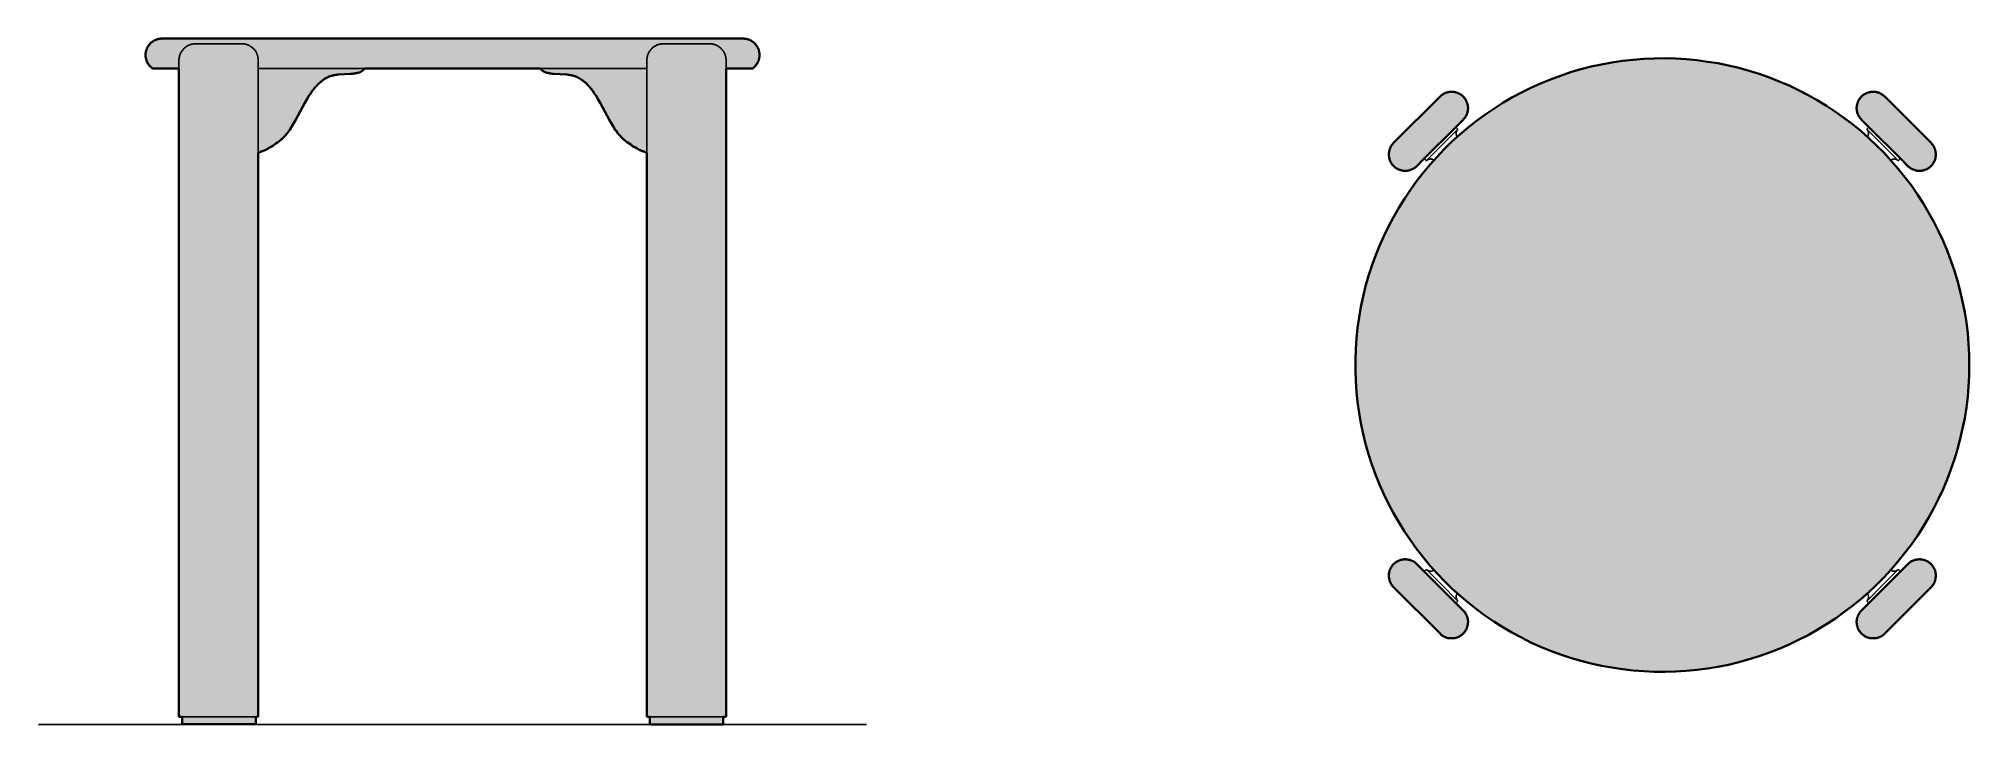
# Model space of a CAD drawing. Header units: millimetres. Extents: x 0 to 1296, y 0 to 460.
import ezdxf

# ---------------------------------------------------------------- set-up
doc = ezdxf.new("R2010")
doc.units = ezdxf.units.MM
doc.layers.add('Blocks', color=7, linetype='Continuous')
doc.layers.add('Blocks$Fill', color=7, linetype='Continuous', true_color=0xffffff)
doc.layers.add('Blocks$Inner', color=7, linetype='Continuous', lineweight=25, true_color=0x007f00)
doc.layers.add('Blocks$Outline', color=7, linetype='Continuous', lineweight=35, true_color=0xff3f3f)

# ---------------------------------------------------------------- blocks, each defined once
blk = doc.blocks.new('Ray Stool Side')
at = {"layer": 'Blocks$Fill', "extrusion": (0, 0, -1)}
blk.add_hatch(color=256, dxfattribs=at).paths.add_polyline_path([(472.7, 460.5), (82.7, 460.5), (82.4, 460.5), (82, 460.5), (81.6, 460.4), (81.2, 460.4), (80.8, 460.3), (80.5, 460.3), (80.1, 460.2), (79.7, 460.1), (79.4, 460), (79, 459.8), (78.6, 459.7), (78.3, 459.6), (78, 459.4), (77.6, 459.2), (77.3, 459), (76.9, 458.9), (76.6, 458.6), (76.3, 458.4), (76, 458.2), (75.7, 458), (75.4, 457.7), (75.1, 457.5), (74.9, 457.2), (74.6, 456.9), (74.4, 456.6), (74.1, 456.3), (73.9, 456), (73.7, 455.7), (73.5, 455.4), (73.3, 455.1), (73.1, 454.7), (72.9, 454.4), (72.7, 454.1), (72.6, 453.7), (72.4, 453.4), (72.3, 453), (72.2, 452.6), (72.1, 452.3), (72, 451.9), (71.9, 451.5), (71.9, 451.1), (71.8, 450.8), (71.8, 450.4), (71.8, 450), (71.7, 449.6), (71.7, 449.2), (71.8, 448.9), (71.8, 448.5), (71.8, 448.1), (71.9, 447.7), (71.9, 447.4), (72, 447), (72.1, 446.6), (72.2, 446.2), (72.3, 445.9), (72.5, 445.5), (72.6, 445.2), (72.8, 444.8), (72.9, 444.5), (73.1, 444.2), (73.3, 443.8), (73.5, 443.5), (73.7, 443.2), (74, 442.9), (74.2, 442.6), (74.4, 442.3), (74.7, 442), (75, 441.7), (75.2, 441.5), (75.5, 441.2), (75.8, 441), (76.1, 440.7), (76.4, 440.5), (94.2, 440.5), (94.2, 5), (96.1, 5), (96.1, 0), (145.4, 0), (145.4, 5), (147.3, 5), (147.3, 383.8), (149.9, 384.9), (150, 384.9), (150.1, 384.9), (150.1, 384.9), (150.2, 384.9), (150.3, 384.9), (150.4, 384.9), (150.5, 385), (150.6, 385), (150.7, 385), (150.8, 385.1), (150.9, 385.1), (151, 385.2), (152.5, 385.9), (153.9, 386.7), (155, 387.3), (156.1, 387.9), (157.1, 388.6), (158.2, 389.3), (159.2, 390), (160.3, 390.7), (161.3, 391.5), (162.3, 392.3), (162.8, 392.7), (163.2, 393), (163.6, 393.4), (164, 393.8), (164.5, 394.2), (164.9, 394.7), (165.2, 395.1), (165.6, 395.5), (166, 396), (166.4, 396.4), (167.1, 397.3), (167.8, 398.3), (168.5, 399.3), (169.2, 400.3), (169.8, 401.3), (171.1, 403.4), (172.4, 405.7), (178.6, 417.4), (180, 419.7), (181.3, 422), (182.4, 423.5), (183.3, 424.9), (183.8, 425.6), (184.4, 426.3), (184.8, 426.9), (185.3, 427.5), (185.8, 428), (186.3, 428.6), (186.9, 429.2), (187.4, 429.7), (187.9, 430.3), (188.4, 430.7), (188.6, 430.9), (189.2, 431.4), (189.6, 431.7), (189.9, 432), (190.3, 432.3), (190.7, 432.5), (191, 432.8), (191.4, 433.1), (191.8, 433.3), (192.2, 433.6), (192.6, 433.8), (192.9, 434), (193.2, 434.1), (193.3, 434.2), (193.8, 434.5), (193.8, 434.5), (194.3, 434.7), (194.5, 434.8), (194.9, 435), (195.2, 435.1), (195.5, 435.2), (195.8, 435.3), (196.1, 435.4), (196.5, 435.5), (196.8, 435.6), (197.1, 435.7), (197.4, 435.8), (198.1, 435.9), (198.7, 436), (199.4, 436.1), (200, 436.2), (200.8, 436.3), (201.5, 436.4), (209.7, 436.8), (210.8, 436.9), (211.5, 437), (212.2, 437.1), (212.8, 437.2), (213.4, 437.3), (213.9, 437.4), (214.3, 437.5), (214.8, 437.6), (215, 437.7), (215.2, 437.8), (215.4, 437.9), (215.6, 437.9), (215.8, 438), (216, 438.1), (216.2, 438.2), (216.4, 438.3), (216.5, 438.4), (216.7, 438.4), (216.9, 438.5), (217, 438.6), (217.2, 438.8), (217.3, 438.8), (217.3, 438.9), (217.4, 438.9), (217.5, 439), (217.6, 439), (217.6, 439.1), (217.7, 439.2), (217.8, 439.2), (217.9, 439.3), (217.9, 439.4), (218, 439.5), (218.1, 439.5), (218.1, 439.6), (218.2, 439.7), (218.2, 439.8), (218.3, 439.8), (218.4, 439.9), (218.4, 440), (218.6, 440.2), (218.7, 440.5), (336.8, 440.5), (336.9, 440.2), (337.1, 440), (337.1, 439.9), (337.2, 439.8), (337.2, 439.8), (337.3, 439.7), (337.4, 439.6), (337.4, 439.5), (337.5, 439.5), (337.6, 439.4), (337.6, 439.3), (337.7, 439.2), (337.8, 439.2), (337.8, 439.1), (337.9, 439), (338, 439), (338.1, 438.9), (338.1, 438.9), (338.2, 438.8), (338.3, 438.8), (338.5, 438.6), (338.6, 438.5), (338.8, 438.4), (338.9, 438.4), (339.1, 438.3), (339.3, 438.2), (339.5, 438.1), (339.7, 438), (339.9, 437.9), (340.1, 437.9), (340.3, 437.8), (340.5, 437.7), (340.7, 437.6), (341.1, 437.5), (341.4, 437.5), (341.7, 437.4), (342.3, 437.3), (342.8, 437.2), (343.4, 437.1), (344, 437), (344.6, 436.9), (346.3, 436.8), (354, 436.4), (354.7, 436.3), (355.5, 436.2), (356.1, 436.1), (356.7, 436), (357.3, 435.9), (357.9, 435.8), (358.4, 435.7), (358.8, 435.6), (359.2, 435.5), (359.7, 435.3), (359.9, 435.3), (360.1, 435.2), (360.3, 435.1), (360.5, 435), (361, 434.8), (361.4, 434.6), (361.9, 434.4), (362.2, 434.2), (362.7, 433.9), (363.1, 433.7), (363.1, 433.7), (363.5, 433.4), (363.9, 433.2), (364.3, 432.9), (364.7, 432.6), (365.1, 432.3), (365.5, 432), (365.9, 431.7), (366.2, 431.4), (366.9, 430.9), (367.1, 430.7), (367.5, 430.3), (368.1, 429.7), (368.6, 429.2), (369.1, 428.6), (369.7, 428), (370.2, 427.5), (370.6, 426.9), (371.1, 426.3), (371.6, 425.6), (372.1, 424.9), (373.1, 423.5), (374.1, 422), (375.5, 419.7), (376.8, 417.4), (383.1, 405.7), (384.4, 403.4), (385.7, 401.3), (386.3, 400.3), (387, 399.3), (387.7, 398.3), (388.4, 397.3), (389.1, 396.4), (389.5, 396), (389.8, 395.5), (390.2, 395.1), (390.6, 394.7), (391, 394.2), (391, 394.2), (391.4, 393.8), (391.9, 393.4), (392.3, 393), (392.7, 392.7), (393.2, 392.3), (394.2, 391.5), (395.2, 390.7), (396.3, 390), (397.3, 389.3), (398.3, 388.6), (399.4, 387.9), (400.5, 387.3), (401.5, 386.7), (403, 385.9), (404.5, 385.2), (404.6, 385.1), (404.7, 385.1), (404.8, 385), (404.9, 385), (405, 385), (405.1, 384.9), (405.2, 384.9), (405.3, 384.9), (405.4, 384.9), (405.5, 384.9), (405.6, 384.9), (406.1, 384.6), (406.6, 384.4), (407.6, 384), (408.2, 383.8), (408.2, 5), (409.7, 5), (409.7, 0.1), (459.1, 0.1), (459.1, 5), (461.3, 5), (461.3, 440.5), (479.1, 440.5), (479.4, 440.7), (479.7, 441), (480, 441.2), (480.2, 441.5), (480.5, 441.7), (480.8, 442), (481, 442.3), (481.3, 442.6), (481.5, 442.9), (481.7, 443.2), (482, 443.5), (482.2, 443.8), (482.4, 444.2), (482.5, 444.5), (482.7, 444.8), (482.9, 445.2), (483, 445.5), (483.1, 445.9), (483.2, 446.2), (483.4, 446.6), (483.4, 447), (483.5, 447.4), (483.6, 447.7), (483.7, 448.1), (483.7, 448.5), (483.7, 448.9), (483.7, 449.2), (483.7, 449.6), (483.7, 450), (483.7, 450.4), (483.7, 450.8), (483.6, 451.1), (483.6, 451.5), (483.5, 451.9), (483.4, 452.3), (483.3, 452.6), (483.2, 453), (483, 453.4), (482.9, 453.7), (482.7, 454.1), (482.6, 454.4), (482.4, 454.7), (482.2, 455.1), (482, 455.4), (481.8, 455.7), (481.6, 456), (481.4, 456.3), (481.1, 456.6), (480.9, 456.9), (480.6, 457.2), (480.3, 457.5), (480.1, 457.7), (479.8, 458), (479.5, 458.2), (479.2, 458.4), (478.8, 458.6), (478.5, 458.9), (478.2, 459), (477.9, 459.2), (477.5, 459.4), (477.2, 459.6), (476.8, 459.7), (476.5, 459.8), (476.1, 460), (475.7, 460.1), (475.4, 460.2), (475, 460.3), (474.6, 460.3), (474.3, 460.4), (473.9, 460.4), (473.5, 460.5), (473.1, 460.5)], flags=0)
at = {"layer": 'Blocks$Inner'}
for p, q in [((-483, 453.4), (-482.9, 453.7)), ((-482.9, 453.7), (-482.7, 454.1)), ((-482.7, 454.1), (-482.6, 454.4)), ((-482.6, 454.4), (-482.4, 454.7)), ((-482.4, 454.7), (-482.2, 455.1)), ((-482.2, 455.1), (-482, 455.4)), ((-482, 455.4), (-481.8, 455.7)), ((-481.8, 455.7), (-481.6, 456)), ((-481.6, 456), (-481.4, 456.3)), ((-481.4, 456.3), (-481.1, 456.6)), ((-481.1, 456.6), (-480.9, 456.9)), ((-480.9, 456.9), (-480.6, 457.2)), ((-480.6, 457.2), (-480.3, 457.5)), ((-480.3, 457.5), (-480.1, 457.7)), ((-480.1, 457.7), (-479.8, 458)), ((-479.8, 458), (-479.5, 458.2)), ((-479.5, 458.2), (-479.2, 458.4)), ((-479.2, 458.4), (-478.8, 458.6)), ((-478.8, 458.6), (-478.5, 458.9)), ((-478.5, 458.9), (-478.2, 459)), ((-478.2, 459), (-477.9, 459.2)), ((-477.9, 459.2), (-477.5, 459.4)), ((-477.5, 459.4), (-477.2, 459.6)), ((-477.2, 459.6), (-476.8, 459.7)), ((-476.8, 459.7), (-476.5, 459.8)), ((-476.5, 459.8), (-476.1, 460)), ((-476.1, 460), (-475.7, 460.1)), ((-475.7, 460.1), (-475.4, 460.2)), ((-475.4, 460.2), (-475, 460.3)), ((-475, 460.3), (-474.6, 460.3)), ((-474.6, 460.3), (-474.3, 460.4)), ((-474.3, 460.4), (-473.9, 460.4)), ((-473.9, 460.4), (-473.5, 460.5)), ((-473.5, 460.5), (-473.1, 460.5)), ((-473.1, 460.5), (-472.7, 460.5)), ((-472.7, 460.5), (-82.7, 460.5)), ((-458.6, 453.2), (-458.3, 453.5)), ((-458.3, 453.5), (-458.1, 453.8)), ((-458.1, 453.8), (-457.8, 454)), ((-457.8, 454), (-457.5, 454.3)), ((-457.5, 454.3), (-457.2, 454.5)), ((-457.2, 454.5), (-456.9, 454.8)), ((-456.9, 454.8), (-456.6, 455)), ((-456.6, 455), (-456.3, 455.2)), ((-456.3, 455.2), (-456, 455.4)), ((-456, 455.4), (-455.7, 455.6)), ((-455.7, 455.6), (-455.3, 455.8)), ((-455.3, 455.8), (-455, 455.9)), ((-455, 455.9), (-454.7, 456.1)), ((-454.7, 456.1), (-454.3, 456.2)), ((-454.3, 456.2), (-454, 456.4)), ((-454, 456.4), (-453.6, 456.5)), ((-453.6, 456.5), (-453.2, 456.6)), ((-453.2, 456.6), (-452.9, 456.7)), ((-452.9, 456.7), (-452.5, 456.8)), ((-452.5, 456.8), (-452.1, 456.8)), ((-452.1, 456.8), (-451.8, 456.9)), ((-451.8, 456.9), (-451.4, 456.9)), ((-451.4, 456.9), (-451, 457)), ((-451, 457), (-450.6, 457)), ((-450.6, 457), (-450.3, 457)), ((-450.3, 457), (-419.2, 457)), ((-419.2, 457), (-418.8, 457)), ((-418.8, 457), (-418.4, 457)), ((-418.4, 457), (-418, 456.9)), ((-418, 456.9), (-417.6, 456.9)), ((-417.6, 456.9), (-417.3, 456.8)), ((-417.3, 456.8), (-416.9, 456.8)), ((-416.9, 456.8), (-416.5, 456.7)), ((-416.5, 456.7), (-416.1, 456.6)), ((-416.1, 456.6), (-415.8, 456.5)), ((-415.8, 456.5), (-415.4, 456.3)), ((-415.4, 456.3), (-415, 456.2)), ((-415, 456.2), (-414.7, 456)), ((-414.7, 456), (-414.3, 455.9)), ((-414.3, 455.9), (-414, 455.7)), ((-414, 455.7), (-413.7, 455.5)), ((-413.7, 455.5), (-413.3, 455.3)), ((-413.3, 455.3), (-413, 455.1)), ((-413, 455.1), (-412.7, 454.9)), ((-412.7, 454.9), (-412.4, 454.7)), ((-412.4, 454.7), (-412.1, 454.4)), ((-412.1, 454.4), (-411.8, 454.2)), ((-411.8, 454.2), (-411.5, 453.9)), ((-411.5, 453.9), (-411.2, 453.6)), ((-411.2, 453.6), (-411, 453.4)), ((-144.5, 453.4), (-144.2, 453.6)), ((-144.2, 453.6), (-144, 453.9)), ((-144, 453.9), (-143.7, 454.2)), ((-143.7, 454.2), (-143.4, 454.4)), ((-143.4, 454.4), (-143.1, 454.7)), ((-143.1, 454.7), (-142.8, 454.9)), ((-142.8, 454.9), (-142.5, 455.1)), ((-142.5, 455.1), (-142.1, 455.3)), ((-142.1, 455.3), (-141.8, 455.5)), ((-141.8, 455.5), (-141.5, 455.7)), ((-141.5, 455.7), (-141.1, 455.9)), ((-141.1, 455.9), (-140.8, 456)), ((-140.8, 456), (-140.4, 456.2)), ((-140.4, 456.2), (-140.1, 456.3)), ((-140.1, 456.3), (-139.7, 456.5)), ((-139.7, 456.5), (-139.3, 456.6)), ((-139.3, 456.6), (-139, 456.7)), ((-139, 456.7), (-138.6, 456.8)), ((-138.6, 456.8), (-138.2, 456.8)), ((-138.2, 456.8), (-137.8, 456.9)), ((-137.8, 456.9), (-137.5, 456.9)), ((-137.5, 456.9), (-137.1, 457)), ((-137.1, 457), (-136.7, 457)), ((-136.7, 457), (-136.3, 457)), ((-136.3, 457), (-105.2, 457)), ((-105.2, 457), (-104.8, 457)), ((-104.8, 457), (-104.5, 457)), ((-104.5, 457), (-104.1, 456.9)), ((-104.1, 456.9), (-103.7, 456.9)), ((-103.7, 456.9), (-103.3, 456.8)), ((-103.3, 456.8), (-103, 456.8)), ((-103, 456.8), (-102.6, 456.7)), ((-102.6, 456.7), (-102.2, 456.6)), ((-102.2, 456.6), (-101.9, 456.5)), ((-101.9, 456.5), (-101.5, 456.4)), ((-101.5, 456.4), (-101.2, 456.2)), ((-101.2, 456.2), (-100.8, 456.1)), ((-100.8, 456.1), (-100.5, 455.9)), ((-100.5, 455.9), (-100.1, 455.8)), ((-100.1, 455.8), (-99.8, 455.6)), ((-99.8, 455.6), (-99.5, 455.4)), ((-99.5, 455.4), (-99.2, 455.2)), ((-99.2, 455.2), (-98.9, 455)), ((-98.9, 455), (-98.6, 454.8)), ((-98.6, 454.8), (-98.3, 454.5)), ((-98.3, 454.5), (-98, 454.3)), ((-98, 454.3), (-97.7, 454)), ((-97.7, 454), (-97.4, 453.8)), ((-97.4, 453.8), (-97.2, 453.5)), ((-97.2, 453.5), (-96.9, 453.2)), ((-82.4, 460.5), (-82.7, 460.5)), ((-82, 460.5), (-82.4, 460.5)), ((-81.6, 460.4), (-82, 460.5)), ((-81.2, 460.4), (-81.6, 460.4)), ((-80.8, 460.3), (-81.2, 460.4)), ((-80.5, 460.3), (-80.8, 460.3)), ((-80.1, 460.2), (-80.5, 460.3)), ((-79.7, 460.1), (-80.1, 460.2)), ((-79.4, 460), (-79.7, 460.1)), ((-79, 459.8), (-79.4, 460)), ((-78.6, 459.7), (-79, 459.8)), ((-78.3, 459.6), (-78.6, 459.7)), ((-78, 459.4), (-78.3, 459.6)), ((-77.6, 459.2), (-78, 459.4)), ((-77.3, 459), (-77.6, 459.2)), ((-76.9, 458.9), (-77.3, 459)), ((-76.6, 458.6), (-76.9, 458.9)), ((-76.3, 458.4), (-76.6, 458.6)), ((-76, 458.2), (-76.3, 458.4)), ((-75.7, 458), (-76, 458.2)), ((-75.4, 457.7), (-75.7, 458)), ((-75.1, 457.5), (-75.4, 457.7)), ((-74.9, 457.2), (-75.1, 457.5)), ((-74.6, 456.9), (-74.9, 457.2)), ((-74.4, 456.6), (-74.6, 456.9)), ((-74.1, 456.3), (-74.4, 456.6)), ((-73.9, 456), (-74.1, 456.3)), ((-73.7, 455.7), (-73.9, 456)), ((-73.5, 455.4), (-73.7, 455.7)), ((-73.3, 455.1), (-73.5, 455.4)), ((-73.1, 454.7), (-73.3, 455.1)), ((-72.9, 454.4), (-73.1, 454.7)), ((-72.7, 454.1), (-72.9, 454.4)), ((-72.6, 453.7), (-72.7, 454.1)), ((-72.4, 453.4), (-72.6, 453.7)), ((-483.7, 450.8), (-483.6, 451.1)), ((-483.7, 450.4), (-483.7, 450.8)), ((-483.7, 450), (-483.7, 450.4)), ((-483.7, 449.6), (-483.7, 450)), ((-483.7, 449.2), (-483.7, 449.6)), ((-483.7, 448.9), (-483.7, 449.2)), ((-483.7, 448.5), (-483.7, 448.9)), ((-483.7, 448.1), (-483.7, 448.5)), ((-483.6, 447.7), (-483.7, 448.1)), ((-483.6, 451.5), (-483.5, 451.9)), ((-483.6, 451.1), (-483.6, 451.5)), ((-483.5, 447.4), (-483.6, 447.7)), ((-483.5, 451.9), (-483.4, 452.3)), ((-483.4, 447), (-483.5, 447.4)), ((-483.4, 452.3), (-483.3, 452.6)), ((-483.4, 446.6), (-483.4, 447)), ((-483.2, 446.2), (-483.4, 446.6)), ((-483.3, 452.6), (-483.2, 453)), ((-483.2, 453), (-483, 453.4)), ((-483.1, 445.9), (-483.2, 446.2)), ((-483, 445.5), (-483.1, 445.9)), ((-482.9, 445.2), (-483, 445.5)), ((-482.7, 444.8), (-482.9, 445.2)), ((-482.5, 444.5), (-482.7, 444.8)), ((-482.4, 444.2), (-482.5, 444.5)), ((-482.2, 443.8), (-482.4, 444.2)), ((-482, 443.5), (-482.2, 443.8)), ((-481.7, 443.2), (-482, 443.5)), ((-481.5, 442.9), (-481.7, 443.2)), ((-481.3, 442.6), (-481.5, 442.9)), ((-481, 442.3), (-481.3, 442.6)), ((-480.8, 442), (-481, 442.3)), ((-480.5, 441.7), (-480.8, 442)), ((-480.2, 441.5), (-480.5, 441.7)), ((-480, 441.2), (-480.2, 441.5)), ((-479.7, 441), (-480, 441.2)), ((-479.4, 440.7), (-479.7, 441)), ((-479.1, 440.5), (-479.4, 440.7)), ((-461.3, 446.4), (-461.2, 446.8)), ((-461.3, 446), (-461.3, 446.4)), ((-461.3, 440.5), (-461.3, 446)), ((-461.2, 447.5), (-461.1, 447.9)), ((-461.2, 447.1), (-461.2, 447.5)), ((-461.2, 446.8), (-461.2, 447.1)), ((-461.1, 447.9), (-461, 448.2)), ((-461, 448.6), (-460.9, 449)), ((-461, 448.2), (-461, 448.6)), ((-460.9, 449), (-460.8, 449.3)), ((-460.8, 449.3), (-460.6, 449.7)), ((-460.6, 449.7), (-460.5, 450)), ((-460.5, 450), (-460.4, 450.4)), ((-460.4, 450.4), (-460.2, 450.7)), ((-460.2, 450.7), (-460, 451.1)), ((-460, 451.1), (-459.9, 451.4)), ((-459.9, 451.4), (-459.7, 451.7)), ((-459.7, 451.7), (-459.5, 452)), ((-459.5, 452), (-459.3, 452.3)), ((-459.3, 452.3), (-459, 452.6)), ((-459, 452.6), (-458.8, 452.9)), ((-458.8, 452.9), (-458.6, 453.2)), ((-411, 453.4), (-410.7, 453.1)), ((-410.7, 453.1), (-410.5, 452.8)), ((-410.5, 452.8), (-410.3, 452.5)), ((-410.3, 452.5), (-410, 452.2)), ((-410, 452.2), (-409.8, 451.8)), ((-409.8, 451.8), (-409.6, 451.5)), ((-409.6, 451.5), (-409.4, 451.2)), ((-409.4, 451.2), (-409.3, 450.8)), ((-409.3, 450.8), (-409.1, 450.5)), ((-409.1, 450.5), (-409, 450.1)), ((-409, 450.1), (-408.8, 449.8)), ((-408.8, 449.8), (-408.7, 449.4)), ((-408.7, 449.4), (-408.6, 449)), ((-408.6, 449), (-408.5, 448.7)), ((-408.5, 448.7), (-408.4, 448.3)), ((-408.4, 448.3), (-408.3, 447.9)), ((-408.3, 447.9), (-408.3, 447.5)), ((-408.3, 447.5), (-408.2, 447.1)), ((-408.2, 447.1), (-408.2, 446.8)), ((-408.2, 446.8), (-408.2, 446.4)), ((-408.2, 446.4), (-408.2, 446)), ((-408.2, 446), (-408.2, 383.8)), ((-147.3, 447.1), (-147.2, 447.5)), ((-147.3, 446.8), (-147.3, 447.1)), ((-147.3, 446.4), (-147.3, 446.8)), ((-147.3, 446), (-147.3, 446.4)), ((-147.3, 440.5), (-147.3, 446)), ((-147.2, 447.9), (-147.1, 448.3)), ((-147.2, 447.5), (-147.2, 447.9)), ((-147.1, 448.3), (-147, 448.7)), ((-147, 448.7), (-146.9, 449)), ((-146.9, 449), (-146.8, 449.4)), ((-146.8, 449.4), (-146.7, 449.8)), ((-146.7, 449.8), (-146.5, 450.1)), ((-146.5, 450.1), (-146.4, 450.5)), ((-146.4, 450.5), (-146.2, 450.8)), ((-146.2, 450.8), (-146, 451.2)), ((-146, 451.2), (-145.8, 451.5)), ((-145.8, 451.5), (-145.6, 451.8)), ((-145.6, 451.8), (-145.4, 452.2)), ((-145.4, 452.2), (-145.2, 452.5)), ((-145.2, 452.5), (-145, 452.8)), ((-145, 452.8), (-144.7, 453.1)), ((-144.7, 453.1), (-144.5, 453.4)), ((-96.9, 453.2), (-96.7, 452.9)), ((-96.7, 452.9), (-96.4, 452.6)), ((-96.4, 452.6), (-96.2, 452.3)), ((-96.2, 452.3), (-96, 452)), ((-96, 452), (-95.8, 451.7)), ((-95.8, 451.7), (-95.6, 451.4)), ((-95.6, 451.4), (-95.4, 451.1)), ((-95.4, 451.1), (-95.3, 450.7)), ((-95.3, 450.7), (-95.1, 450.4)), ((-95.1, 450.4), (-95, 450)), ((-95, 450), (-94.8, 449.7)), ((-94.8, 449.7), (-94.7, 449.3)), ((-94.7, 449.3), (-94.6, 449)), ((-94.6, 449), (-94.5, 448.6)), ((-94.5, 448.6), (-94.4, 448.2)), ((-94.4, 448.2), (-94.4, 447.9)), ((-94.4, 447.9), (-94.3, 447.5)), ((-94.3, 447.5), (-94.3, 447.1)), ((-94.3, 447.1), (-94.2, 446.8)), ((-94.2, 446.8), (-94.2, 446.4)), ((-94.2, 446.4), (-94.2, 446)), ((-94.2, 446), (-94.2, 440.5)), ((-76.4, 440.5), (-76.1, 440.7)), ((-76.1, 440.7), (-75.8, 441)), ((-75.8, 441), (-75.5, 441.2)), ((-75.5, 441.2), (-75.2, 441.5)), ((-75.2, 441.5), (-75, 441.7)), ((-75, 441.7), (-74.7, 442)), ((-74.7, 442), (-74.4, 442.3)), ((-74.4, 442.3), (-74.2, 442.6)), ((-74.2, 442.6), (-74, 442.9)), ((-74, 442.9), (-73.7, 443.2)), ((-73.7, 443.2), (-73.5, 443.5)), ((-73.5, 443.5), (-73.3, 443.8)), ((-73.3, 443.8), (-73.1, 444.2)), ((-73.1, 444.2), (-72.9, 444.5)), ((-72.9, 444.5), (-72.8, 444.8)), ((-72.8, 444.8), (-72.6, 445.2)), ((-72.6, 445.2), (-72.5, 445.5)), ((-72.5, 445.5), (-72.3, 445.9)), ((-72.3, 453), (-72.4, 453.4)), ((-72.2, 452.6), (-72.3, 453)), ((-72.3, 445.9), (-72.2, 446.2)), ((-72.1, 452.3), (-72.2, 452.6)), ((-72.2, 446.2), (-72.1, 446.6)), ((-72, 451.9), (-72.1, 452.3)), ((-72.1, 446.6), (-72, 447)), ((-71.9, 451.5), (-72, 451.9)), ((-72, 447), (-71.9, 447.4)), ((-71.9, 451.1), (-71.9, 451.5)), ((-71.8, 450.8), (-71.9, 451.1)), ((-71.9, 447.7), (-71.8, 448.1)), ((-71.9, 447.4), (-71.9, 447.7)), ((-71.8, 450.4), (-71.8, 450.8)), ((-71.8, 450), (-71.8, 450.4)), ((-71.7, 449.6), (-71.8, 450)), ((-71.8, 448.9), (-71.7, 449.2)), ((-71.8, 448.5), (-71.8, 448.9)), ((-71.8, 448.1), (-71.8, 448.5)), ((-71.7, 449.2), (-71.7, 449.6)), ((-479.1, 440.5), (-461.3, 440.5)), ((-461.3, 5), (-461.3, 440.5)), ((-408.2, 440.5), (-336.8, 440.5)), ((-370, 427.6), (-370.5, 427)), ((-369.7, 428), (-370.2, 427.5)), ((-369.5, 428.2), (-370, 427.6)), ((-369.1, 428.6), (-369.7, 428)), ((-369, 428.8), (-369.5, 428.2)), ((-368.6, 429.2), (-369.1, 428.6)), ((-368.4, 429.4), (-369, 428.8)), ((-368.1, 429.7), (-368.6, 429.2)), ((-367.9, 429.9), (-368.4, 429.4)), ((-367.5, 430.3), (-368.1, 429.7)), ((-367.3, 430.5), (-367.9, 429.9)), ((-367, 430.8), (-367.5, 430.3)), ((-366.6, 431.1), (-367.3, 430.5)), ((-366.2, 431.4), (-367, 430.8)), ((-366.2, 431.5), (-366.6, 431.1)), ((-365.8, 431.8), (-366.2, 431.5)), ((-365.9, 431.7), (-366.2, 431.4)), ((-365.5, 432), (-365.9, 431.7)), ((-365.4, 432.1), (-365.8, 431.8)), ((-365.1, 432.3), (-365.5, 432)), ((-365, 432.4), (-365.4, 432.1)), ((-364.7, 432.6), (-365.1, 432.3)), ((-364.6, 432.7), (-365, 432.4)), ((-364.3, 432.9), (-364.7, 432.6)), ((-364.2, 433), (-364.6, 432.7)), ((-363.9, 433.2), (-364.3, 432.9)), ((-363.8, 433.2), (-364.2, 433)), ((-363.5, 433.4), (-363.9, 433.2)), ((-363.5, 433.5), (-363.8, 433.2)), ((-363.1, 433.7), (-363.5, 433.5)), ((-363.1, 433.7), (-363.5, 433.4)), ((-362.7, 433.9), (-363.1, 433.7)), ((-362.7, 433.9), (-363.1, 433.7)), ((-362.2, 434.2), (-362.7, 433.9)), ((-362.3, 434.2), (-362.7, 433.9)), ((-361.9, 434.4), (-362.3, 434.2)), ((-361.8, 434.4), (-362.2, 434.2)), ((-361.4, 434.6), (-361.9, 434.4)), ((-361, 434.8), (-361.4, 434.6)), ((-360.5, 435), (-361, 434.8)), ((-360.3, 435.1), (-360.5, 435)), ((-360.1, 435.2), (-360.3, 435.1)), ((-359.9, 435.3), (-360.1, 435.2)), ((-359.7, 435.3), (-359.9, 435.3)), ((-359.2, 435.5), (-359.7, 435.3)), ((-358.8, 435.6), (-359.2, 435.5)), ((-358.4, 435.7), (-358.8, 435.6)), ((-357.9, 435.8), (-358.4, 435.7)), ((-357.3, 435.9), (-357.9, 435.8)), ((-356.7, 436), (-357.3, 435.9)), ((-356.1, 436.1), (-356.7, 436)), ((-355.5, 436.2), (-356.1, 436.1)), ((-354.7, 436.3), (-355.5, 436.2)), ((-354, 436.4), (-354.7, 436.3)), ((-346.3, 436.8), (-354, 436.4)), ((-344.6, 436.9), (-346.3, 436.8)), ((-344, 437), (-344.6, 436.9)), ((-343.4, 437.1), (-344, 437)), ((-342.8, 437.2), (-343.4, 437.1)), ((-342.3, 437.3), (-342.8, 437.2)), ((-341.7, 437.4), (-342.3, 437.3)), ((-341.4, 437.5), (-341.7, 437.4)), ((-341.1, 437.5), (-341.4, 437.5)), ((-340.7, 437.6), (-341.1, 437.5)), ((-340.5, 437.7), (-340.7, 437.6)), ((-340.3, 437.8), (-340.5, 437.7)), ((-340.1, 437.9), (-340.3, 437.8)), ((-339.9, 437.9), (-340.1, 437.9)), ((-339.7, 438), (-339.9, 437.9)), ((-339.5, 438.1), (-339.7, 438)), ((-339.3, 438.2), (-339.5, 438.1)), ((-339.1, 438.3), (-339.3, 438.2)), ((-338.9, 438.4), (-339.1, 438.3)), ((-338.8, 438.4), (-338.9, 438.4)), ((-338.6, 438.5), (-338.8, 438.4)), ((-338.5, 438.6), (-338.6, 438.5)), ((-338.3, 438.8), (-338.5, 438.6)), ((-338.2, 438.8), (-338.3, 438.8)), ((-338.1, 438.9), (-338.2, 438.8)), ((-338, 439), (-338.1, 438.9)), ((-338.1, 438.9), (-338.1, 438.9)), ((-337.9, 439), (-338, 439)), ((-337.8, 439.1), (-337.9, 439)), ((-337.7, 439.2), (-337.8, 439.2)), ((-337.8, 439.2), (-337.8, 439.1)), ((-337.6, 439.3), (-337.7, 439.2)), ((-337.5, 439.5), (-337.6, 439.4)), ((-337.6, 439.4), (-337.6, 439.3)), ((-337.4, 439.5), (-337.5, 439.5)), ((-337.3, 439.7), (-337.4, 439.6)), ((-337.4, 439.6), (-337.4, 439.5)), ((-337.2, 439.8), (-337.3, 439.7)), ((-337.1, 439.9), (-337.2, 439.8)), ((-337.2, 439.8), (-337.2, 439.8)), ((-336.9, 440.2), (-337.1, 440)), ((-337.1, 440), (-337.1, 439.9)), ((-336.8, 440.5), (-336.9, 440.2)), ((-336.8, 440.5), (-218.7, 440.5)), ((-218.7, 440.5), (-147.3, 440.5)), ((-218.6, 440.2), (-218.7, 440.5)), ((-218.4, 440), (-218.6, 440.2)), ((-218.4, 439.9), (-218.4, 440)), ((-218.3, 439.8), (-218.4, 439.9)), ((-218.2, 439.8), (-218.3, 439.8)), ((-218.2, 439.7), (-218.2, 439.8)), ((-218.1, 439.6), (-218.2, 439.7)), ((-218.1, 439.5), (-218.1, 439.6)), ((-218, 439.5), (-218.1, 439.5)), ((-217.9, 439.4), (-218, 439.5)), ((-217.9, 439.3), (-217.9, 439.4)), ((-217.8, 439.2), (-217.9, 439.3)), ((-217.7, 439.2), (-217.8, 439.2)), ((-217.6, 439.1), (-217.7, 439.2)), ((-217.6, 439), (-217.6, 439.1)), ((-217.5, 439), (-217.6, 439)), ((-217.4, 438.9), (-217.5, 439)), ((-217.3, 438.9), (-217.4, 438.9)), ((-217.3, 438.8), (-217.3, 438.9)), ((-217.2, 438.8), (-217.3, 438.8)), ((-217, 438.6), (-217.2, 438.8)), ((-216.9, 438.5), (-217, 438.6)), ((-216.7, 438.4), (-216.9, 438.5)), ((-216.5, 438.4), (-216.7, 438.4)), ((-216.4, 438.3), (-216.5, 438.4)), ((-216.2, 438.2), (-216.4, 438.3)), ((-216, 438.1), (-216.2, 438.2)), ((-215.8, 438), (-216, 438.1)), ((-215.6, 437.9), (-215.8, 438)), ((-215.4, 437.9), (-215.6, 437.9)), ((-215.2, 437.8), (-215.4, 437.9)), ((-215, 437.7), (-215.2, 437.8)), ((-214.8, 437.6), (-215, 437.7)), ((-214.3, 437.5), (-214.8, 437.6)), ((-213.9, 437.4), (-214.3, 437.5)), ((-213.4, 437.3), (-213.9, 437.4)), ((-212.8, 437.2), (-213.4, 437.3)), ((-212.2, 437.1), (-212.8, 437.2)), ((-211.5, 437), (-212.2, 437.1)), ((-210.8, 436.9), (-211.5, 437)), ((-209.7, 436.8), (-210.8, 436.9)), ((-201.5, 436.4), (-209.7, 436.8)), ((-200.8, 436.3), (-201.5, 436.4)), ((-200, 436.2), (-200.8, 436.3)), ((-199.4, 436.1), (-200, 436.2)), ((-198.7, 436), (-199.4, 436.1)), ((-198.1, 435.9), (-198.7, 436)), ((-197.4, 435.8), (-198.1, 435.9)), ((-197.1, 435.7), (-197.4, 435.8)), ((-196.8, 435.6), (-197.1, 435.7)), ((-196.5, 435.5), (-196.8, 435.6)), ((-196.1, 435.4), (-196.5, 435.5)), ((-195.8, 435.3), (-196.1, 435.4)), ((-195.5, 435.2), (-195.8, 435.3)), ((-195.2, 435.1), (-195.5, 435.2)), ((-194.9, 435), (-195.2, 435.1)), ((-194.4, 434.8), (-194.9, 435)), ((-194.2, 434.7), (-194.6, 434.9)), ((-193.8, 434.5), (-194.4, 434.8)), ((-193.8, 434.5), (-194.2, 434.7)), ((-193.4, 434.3), (-193.8, 434.5)), ((-193.3, 434.2), (-193.8, 434.5)), ((-193, 434), (-193.4, 434.3)), ((-192.8, 433.9), (-193.3, 434.2)), ((-192.6, 433.8), (-193, 434)), ((-192.4, 433.7), (-192.8, 433.9)), ((-192.2, 433.6), (-192.6, 433.8)), ((-192, 433.5), (-192.4, 433.7)), ((-191.8, 433.3), (-192.2, 433.6)), ((-191.6, 433.2), (-192, 433.5)), ((-191.4, 433.1), (-191.8, 433.3)), ((-191.3, 433), (-191.6, 433.2)), ((-191, 432.8), (-191.4, 433.1)), ((-190.9, 432.7), (-191.3, 433)), ((-190.7, 432.5), (-191, 432.8)), ((-190.5, 432.4), (-190.9, 432.7)), ((-190.3, 432.3), (-190.7, 432.5)), ((-190.1, 432.1), (-190.5, 432.4)), ((-189.9, 432), (-190.3, 432.3)), ((-189.7, 431.8), (-190.1, 432.1)), ((-189.6, 431.7), (-189.9, 432)), ((-189.3, 431.5), (-189.7, 431.8)), ((-189.2, 431.4), (-189.6, 431.7)), ((-188.9, 431.1), (-189.3, 431.5)), ((-188.5, 430.8), (-189.2, 431.4)), ((-188.2, 430.5), (-188.9, 431.1)), ((-187.9, 430.3), (-188.5, 430.8)), ((-187.6, 429.9), (-188.2, 430.5)), ((-187.4, 429.7), (-187.9, 430.3)), ((-187, 429.4), (-187.6, 429.9)), ((-186.9, 429.2), (-187.4, 429.7)), ((-186.5, 428.8), (-187, 429.4)), ((-186.3, 428.6), (-186.9, 429.2)), ((-186, 428.2), (-186.5, 428.8)), ((-185.8, 428), (-186.3, 428.6)), ((-185.5, 427.6), (-186, 428.2)), ((-185.3, 427.5), (-185.8, 428)), ((-185, 427), (-185.5, 427.6)), ((-147.3, 383.8), (-147.3, 440.5)), ((-94.2, 440.5), (-76.4, 440.5)), ((-94.2, 440.5), (-94.2, 5)), ((-377.1, 416.9), (-383.3, 405.5)), ((-376.8, 417.4), (-383.1, 405.7)), ((-375.8, 419.2), (-377.1, 416.9)), ((-375.5, 419.7), (-376.8, 417.4)), ((-374.5, 421.4), (-375.8, 419.2)), ((-374.1, 422), (-375.5, 419.7)), ((-373.2, 423.3), (-374.5, 421.4)), ((-373.1, 423.5), (-374.1, 422)), ((-372.4, 424.6), (-373.2, 423.3)), ((-372.1, 424.9), (-373.1, 423.5)), ((-371.5, 425.8), (-372.4, 424.6)), ((-371.6, 425.6), (-372.1, 424.9)), ((-371.1, 426.3), (-371.6, 425.6)), ((-371, 426.4), (-371.5, 425.8)), ((-370.6, 426.9), (-371.1, 426.3)), ((-370.5, 427), (-371, 426.4)), ((-370.2, 427.5), (-370.6, 426.9)), ((-184.8, 426.9), (-185.3, 427.5)), ((-184.5, 426.4), (-185, 427)), ((-184.4, 426.3), (-184.8, 426.9)), ((-184, 425.8), (-184.5, 426.4)), ((-183.8, 425.6), (-184.4, 426.3)), ((-183.1, 424.6), (-184, 425.8)), ((-183.3, 424.9), (-183.8, 425.6)), ((-182.4, 423.5), (-183.3, 424.9)), ((-182.2, 423.3), (-183.1, 424.6)), ((-181.3, 422), (-182.4, 423.5)), ((-181, 421.4), (-182.2, 423.3)), ((-180, 419.7), (-181.3, 422)), ((-179.7, 419.2), (-181, 421.4)), ((-178.6, 417.4), (-180, 419.7)), ((-178.4, 416.9), (-179.7, 419.2)), ((-172.4, 405.7), (-178.6, 417.4)), ((-172.2, 405.5), (-178.4, 416.9)), ((-384.4, 403.4), (-385.7, 401.3)), ((-384.5, 403.2), (-385.7, 401.2)), ((-383.3, 405.5), (-384.5, 403.2)), ((-383.1, 405.7), (-384.4, 403.4)), ((-171.1, 403.4), (-172.4, 405.7)), ((-171, 403.2), (-172.2, 405.5)), ((-169.8, 401.3), (-171.1, 403.4)), ((-169.7, 401.2), (-171, 403.2)), ((-397.3, 389.3), (-398.4, 388.6)), ((-397.3, 389.3), (-398.3, 388.6)), ((-396.3, 390), (-397.3, 389.3)), ((-396.3, 390), (-397.3, 389.3)), ((-395.2, 390.7), (-396.3, 390)), ((-395.2, 390.7), (-396.3, 390)), ((-394.2, 391.5), (-395.2, 390.7)), ((-394.2, 391.5), (-395.2, 390.7)), ((-393.2, 392.3), (-394.2, 391.5)), ((-393.2, 392.3), (-394.2, 391.5)), ((-392.7, 392.7), (-393.2, 392.3)), ((-392.7, 392.7), (-393.2, 392.3)), ((-392.3, 393), (-392.7, 392.7)), ((-392.3, 393), (-392.7, 392.7)), ((-391.9, 393.4), (-392.3, 393)), ((-391.9, 393.4), (-392.3, 393)), ((-391.4, 393.8), (-391.9, 393.4)), ((-391.4, 393.8), (-391.9, 393.4)), ((-391, 394.2), (-391.4, 393.8)), ((-391, 394.2), (-391.4, 393.8)), ((-390.6, 394.7), (-391, 394.2)), ((-390.6, 394.6), (-391, 394.2)), ((-390.3, 395.1), (-390.6, 394.6)), ((-390.2, 395.1), (-390.6, 394.7)), ((-389.9, 395.5), (-390.3, 395.1)), ((-389.8, 395.5), (-390.2, 395.1)), ((-389.5, 395.9), (-389.9, 395.5)), ((-389.5, 396), (-389.8, 395.5)), ((-389.1, 396.4), (-389.5, 395.9)), ((-389.1, 396.4), (-389.5, 396)), ((-388.4, 397.3), (-389.1, 396.4)), ((-388.4, 397.3), (-389.1, 396.4)), ((-387.7, 398.3), (-388.4, 397.3)), ((-387.7, 398.2), (-388.4, 397.3)), ((-387, 399.3), (-387.7, 398.3)), ((-387, 399.2), (-387.7, 398.2)), ((-386.3, 400.3), (-387, 399.3)), ((-386.4, 400.2), (-387, 399.2)), ((-385.7, 401.2), (-386.4, 400.2)), ((-385.7, 401.3), (-386.3, 400.3)), ((-169.2, 400.3), (-169.8, 401.3)), ((-169.1, 400.2), (-169.7, 401.2)), ((-168.5, 399.3), (-169.2, 400.3)), ((-168.4, 399.2), (-169.1, 400.2)), ((-167.8, 398.3), (-168.5, 399.3)), ((-167.8, 398.2), (-168.4, 399.2)), ((-167.1, 397.3), (-167.8, 398.3)), ((-167.1, 397.3), (-167.8, 398.2)), ((-166.4, 396.4), (-167.1, 397.3)), ((-166.3, 396.4), (-167.1, 397.3)), ((-166, 396), (-166.4, 396.4)), ((-166, 395.9), (-166.3, 396.4)), ((-165.6, 395.5), (-166, 396)), ((-165.6, 395.5), (-166, 395.9)), ((-165.2, 395.1), (-165.6, 395.5)), ((-165.2, 395.1), (-165.6, 395.5)), ((-164.9, 394.7), (-165.2, 395.1)), ((-164.8, 394.6), (-165.2, 395.1)), ((-164.5, 394.2), (-164.9, 394.7)), ((-164.4, 394.2), (-164.8, 394.6)), ((-164, 393.8), (-164.5, 394.2)), ((-164, 393.8), (-164.4, 394.2)), ((-163.6, 393.4), (-164, 393.8)), ((-163.6, 393.4), (-164, 393.8)), ((-163.2, 393), (-163.6, 393.4)), ((-163.2, 393), (-163.6, 393.4)), ((-162.8, 392.7), (-163.2, 393)), ((-162.8, 392.7), (-163.2, 393)), ((-162.3, 392.3), (-162.8, 392.7)), ((-162.3, 392.3), (-162.8, 392.7)), ((-161.3, 391.5), (-162.3, 392.3)), ((-161.3, 391.5), (-162.3, 392.3)), ((-160.3, 390.7), (-161.3, 391.5)), ((-160.3, 390.7), (-161.3, 391.5)), ((-159.2, 390), (-160.3, 390.7)), ((-159.2, 390), (-160.3, 390.7)), ((-158.2, 389.3), (-159.2, 390)), ((-158.2, 389.3), (-159.2, 390)), ((-157.1, 388.6), (-158.2, 389.3)), ((-157.1, 388.6), (-158.2, 389.3)), ((-405.6, 384.9), (-408.2, 383.8)), ((-408.2, 383.8), (-406.6, 384.4)), ((-408.2, 383.8), (-408.2, 5)), ((-406.6, 384.4), (-405.1, 385)), ((-406, 384.8), (-405.9, 384.8)), ((-405.9, 384.8), (-406, 384.8)), ((-405.9, 384.8), (-405.8, 384.8)), ((-405.8, 384.8), (-405.9, 384.8)), ((-405.8, 384.8), (-405.6, 384.8)), ((-405.7, 384.8), (-405.8, 384.8)), ((-405.5, 384.9), (-405.7, 384.8)), ((-405.6, 384.8), (-405.5, 384.9)), ((-405.5, 384.9), (-405.4, 384.9)), ((-405.4, 384.9), (-405.5, 384.9)), ((-405.4, 384.9), (-405.3, 384.9)), ((-405.3, 384.9), (-405.4, 384.9)), ((-405.3, 384.9), (-405.2, 384.9)), ((-405.2, 384.9), (-405.3, 384.9)), ((-405.2, 384.9), (-405.1, 384.9)), ((-405.1, 384.9), (-405.2, 384.9)), ((-405.1, 385), (-403.7, 385.7)), ((-405.1, 384.9), (-405, 385)), ((-405, 385), (-405.1, 384.9)), ((-405, 385), (-404.9, 385)), ((-404.9, 385), (-405, 385)), ((-404.9, 385), (-404.8, 385)), ((-404.8, 385), (-404.9, 385)), ((-404.8, 385), (-404.7, 385.1)), ((-404.7, 385.1), (-404.8, 385)), ((-404.7, 385.1), (-404.6, 385.1)), ((-404.6, 385.1), (-404.7, 385.1)), ((-404.6, 385.1), (-404.5, 385.2)), ((-404.5, 385.2), (-404.6, 385.1)), ((-403, 385.9), (-404.5, 385.2)), ((-404.4, 385.2), (-404.5, 385.2)), ((-403, 385.9), (-404.4, 385.2)), ((-404.3, 385.3), (-404.4, 385.2)), ((-404.2, 385.3), (-404.3, 385.3)), ((-404.1, 385.4), (-404.2, 385.3)), ((-404, 385.4), (-404.1, 385.4)), ((-403.9, 385.5), (-404, 385.5)), ((-404, 385.5), (-404, 385.4)), ((-403.8, 385.6), (-403.9, 385.5)), ((-403.7, 385.7), (-403.8, 385.6)), ((-403.7, 385.7), (-403.7, 385.7)), ((-401.5, 386.7), (-403, 385.9)), ((-401.6, 386.7), (-403, 385.9)), ((-400.5, 387.3), (-401.6, 386.7)), ((-400.5, 387.3), (-401.5, 386.7)), ((-399.4, 387.9), (-400.5, 387.3)), ((-399.4, 387.9), (-400.5, 387.3)), ((-398.3, 388.6), (-399.4, 387.9)), ((-398.4, 388.6), (-399.4, 387.9)), ((-156.1, 387.9), (-157.1, 388.6)), ((-156.1, 387.9), (-157.1, 388.6)), ((-155, 387.3), (-156.1, 387.9)), ((-155, 387.3), (-156.1, 387.9)), ((-153.9, 386.7), (-155, 387.3)), ((-153.9, 386.7), (-155, 387.3)), ((-152.5, 385.9), (-153.9, 386.7)), ((-152.5, 385.9), (-153.9, 386.7)), ((-151, 385.2), (-152.5, 385.9)), ((-151, 385.2), (-152.5, 385.9)), ((-151.8, 385.7), (-149.9, 384.9)), ((-151.7, 385.7), (-151.8, 385.7)), ((-151.7, 385.6), (-151.7, 385.7)), ((-151.6, 385.5), (-151.7, 385.6)), ((-151.5, 385.5), (-151.6, 385.5)), ((-151.4, 385.4), (-151.5, 385.5)), ((-151.3, 385.3), (-151.4, 385.4)), ((-151.4, 385.4), (-151.4, 385.4)), ((-151.2, 385.3), (-151.3, 385.3)), ((-151.1, 385.2), (-151.2, 385.3)), ((-151, 385.2), (-151.1, 385.2)), ((-151, 385.2), (-150.9, 385.1)), ((-150.9, 385.1), (-151, 385.2)), ((-150.9, 385.1), (-150.8, 385.1)), ((-150.8, 385.1), (-150.9, 385.1)), ((-150.8, 385.1), (-150.7, 385)), ((-150.7, 385), (-150.8, 385.1)), ((-150.7, 385), (-150.6, 385)), ((-150.6, 385), (-150.7, 385)), ((-150.6, 385), (-150.5, 385)), ((-150.5, 385), (-150.6, 385)), ((-150.5, 385), (-150.4, 384.9)), ((-150.4, 384.9), (-150.5, 385)), ((-150.4, 384.9), (-150.3, 384.9)), ((-150.3, 384.9), (-150.4, 384.9)), ((-150.3, 384.9), (-150.2, 384.9)), ((-150.2, 384.9), (-150.3, 384.9)), ((-150.2, 384.9), (-150.1, 384.9)), ((-150.1, 384.9), (-150.2, 384.9)), ((-150.1, 384.9), (-150, 384.9)), ((-150, 384.9), (-150.1, 384.9)), ((-149.9, 384.9), (-150, 384.9)), ((-147.3, 383.8), (-149.9, 384.9)), ((-149.9, 384.9), (-149.5, 384.8)), ((-149.9, 384.9), (-147.3, 383.8)), ((-149.5, 384.8), (-149.9, 384.9)), ((-147.3, 5), (-147.3, 383.8)), ((-461.3, 5), (-455.9, 5)), ((-459.1, 5.1), (-459.1, 0.1)), ((-459.1, 0.1), (-409.7, 0.1)), ((-455.9, 5), (-424.8, 5)), ((-424.8, 5), (-408.2, 5)), ((-409.7, 0.1), (-409.7, 5.1)), ((-147.3, 5), (-94.2, 5)), ((-145.4, 5), (-145.4, 0)), ((-145.4, 0), (-96.1, 0)), ((-96.1, 0), (-96.1, 5))]:
    blk.add_line(p, q, dxfattribs=at)
at = {"layer": 'Blocks$Outline'}
for points in [[(-483, 453.4), (-482.9, 453.7)], [(-482.9, 453.7), (-482.7, 454.1)], [(-482.7, 454.1), (-482.6, 454.4)], [(-482.6, 454.4), (-482.4, 454.7)], [(-482.4, 454.7), (-482.2, 455.1)], [(-482.2, 455.1), (-482, 455.4)], [(-482, 455.4), (-481.8, 455.7)], [(-481.8, 455.7), (-481.6, 456)], [(-481.6, 456), (-481.4, 456.3)], [(-481.4, 456.3), (-481.1, 456.6)], [(-481.1, 456.6), (-480.9, 456.9)], [(-480.9, 456.9), (-480.6, 457.2)], [(-480.6, 457.2), (-480.3, 457.5)], [(-480.3, 457.5), (-480.1, 457.7)], [(-480.1, 457.7), (-479.8, 458)], [(-479.8, 458), (-479.5, 458.2)], [(-479.5, 458.2), (-479.2, 458.4)], [(-479.2, 458.4), (-478.8, 458.6)], [(-478.8, 458.6), (-478.5, 458.9)], [(-478.5, 458.9), (-478.2, 459)], [(-478.2, 459), (-477.9, 459.2)], [(-477.9, 459.2), (-477.5, 459.4)], [(-477.5, 459.4), (-477.2, 459.6)], [(-477.2, 459.6), (-476.8, 459.7)], [(-476.8, 459.7), (-476.5, 459.8)], [(-476.5, 459.8), (-476.1, 460)], [(-476.1, 460), (-475.7, 460.1)], [(-475.7, 460.1), (-475.4, 460.2)], [(-475.4, 460.2), (-475, 460.3)], [(-475, 460.3), (-474.6, 460.3)], [(-474.6, 460.3), (-474.3, 460.4)], [(-474.3, 460.4), (-473.9, 460.4)], [(-473.9, 460.4), (-473.5, 460.5)], [(-473.5, 460.5), (-473.1, 460.5)], [(-473.1, 460.5), (-472.7, 460.5)], [(-472.7, 460.5), (-82.7, 460.5)], [(-82.7, 460.5), (-82.4, 460.5)], [(-82.4, 460.5), (-82, 460.5)], [(-82, 460.5), (-81.6, 460.4)], [(-81.6, 460.4), (-81.2, 460.4)], [(-81.2, 460.4), (-80.8, 460.3)], [(-80.8, 460.3), (-80.5, 460.3)], [(-80.5, 460.3), (-80.1, 460.2)], [(-80.1, 460.2), (-79.7, 460.1)], [(-79.7, 460.1), (-79.4, 460)], [(-79.4, 460), (-79, 459.8)], [(-79, 459.8), (-78.6, 459.7)], [(-78.6, 459.7), (-78.3, 459.6)], [(-78.3, 459.6), (-78, 459.4)], [(-78, 459.4), (-77.6, 459.2)], [(-77.6, 459.2), (-77.3, 459)], [(-77.3, 459), (-76.9, 458.9)], [(-76.9, 458.9), (-76.6, 458.6)], [(-76.6, 458.6), (-76.3, 458.4)], [(-76.3, 458.4), (-76, 458.2)], [(-76, 458.2), (-75.7, 458)], [(-75.7, 458), (-75.4, 457.7)], [(-75.4, 457.7), (-75.1, 457.5)], [(-75.1, 457.5), (-74.9, 457.2)], [(-74.9, 457.2), (-74.6, 456.9)], [(-74.6, 456.9), (-74.4, 456.6)], [(-74.4, 456.6), (-74.1, 456.3)], [(-74.1, 456.3), (-73.9, 456)], [(-73.9, 456), (-73.7, 455.7)], [(-73.7, 455.7), (-73.5, 455.4)], [(-73.5, 455.4), (-73.3, 455.1)], [(-73.3, 455.1), (-73.1, 454.7)], [(-73.1, 454.7), (-72.9, 454.4)], [(-72.9, 454.4), (-72.7, 454.1)], [(-72.7, 454.1), (-72.6, 453.7)], [(-72.6, 453.7), (-72.4, 453.4)], [(-483.7, 450.8), (-483.6, 451.1)], [(-483.7, 450.4), (-483.7, 450.8)], [(-483.7, 450), (-483.7, 450.4)], [(-483.7, 449.6), (-483.7, 450)], [(-483.7, 449.2), (-483.7, 449.6)], [(-483.7, 448.9), (-483.7, 449.2)], [(-483.7, 448.5), (-483.7, 448.9)], [(-483.7, 448.1), (-483.7, 448.5)], [(-483.6, 447.7), (-483.7, 448.1)], [(-483.6, 451.5), (-483.5, 451.9)], [(-483.6, 451.1), (-483.6, 451.5)], [(-483.5, 447.4), (-483.6, 447.7)], [(-483.5, 451.9), (-483.4, 452.3)], [(-483.4, 447), (-483.5, 447.4)], [(-483.4, 452.3), (-483.3, 452.6)], [(-483.4, 446.6), (-483.4, 447)], [(-483.2, 446.2), (-483.4, 446.6)], [(-483.3, 452.6), (-483.2, 453)], [(-483.2, 453), (-483, 453.4)], [(-483.1, 445.9), (-483.2, 446.2)], [(-483, 445.5), (-483.1, 445.9)], [(-482.9, 445.2), (-483, 445.5)], [(-482.7, 444.8), (-482.9, 445.2)], [(-482.5, 444.5), (-482.7, 444.8)], [(-482.4, 444.2), (-482.5, 444.5)], [(-482.2, 443.8), (-482.4, 444.2)], [(-482, 443.5), (-482.2, 443.8)], [(-481.7, 443.2), (-482, 443.5)], [(-481.5, 442.9), (-481.7, 443.2)], [(-481.3, 442.6), (-481.5, 442.9)], [(-481, 442.3), (-481.3, 442.6)], [(-480.8, 442), (-481, 442.3)], [(-480.5, 441.7), (-480.8, 442)], [(-480.2, 441.5), (-480.5, 441.7)], [(-480, 441.2), (-480.2, 441.5)], [(-479.7, 441), (-480, 441.2)], [(-479.4, 440.7), (-479.7, 441)], [(-479.1, 440.5), (-479.4, 440.7)], [(-76.1, 440.7), (-76.4, 440.5)], [(-75.8, 441), (-76.1, 440.7)], [(-75.5, 441.2), (-75.8, 441)], [(-75.2, 441.5), (-75.5, 441.2)], [(-75, 441.7), (-75.2, 441.5)], [(-74.7, 442), (-75, 441.7)], [(-74.4, 442.3), (-74.7, 442)], [(-74.2, 442.6), (-74.4, 442.3)], [(-74, 442.9), (-74.2, 442.6)], [(-73.7, 443.2), (-74, 442.9)], [(-73.5, 443.5), (-73.7, 443.2)], [(-73.3, 443.8), (-73.5, 443.5)], [(-73.1, 444.2), (-73.3, 443.8)], [(-72.9, 444.5), (-73.1, 444.2)], [(-72.8, 444.8), (-72.9, 444.5)], [(-72.6, 445.2), (-72.8, 444.8)], [(-72.5, 445.5), (-72.6, 445.2)], [(-72.3, 445.9), (-72.5, 445.5)], [(-72.4, 453.4), (-72.3, 453)], [(-72.3, 453), (-72.2, 452.6)], [(-72.2, 446.2), (-72.3, 445.9)], [(-72.2, 452.6), (-72.1, 452.3)], [(-72.1, 446.6), (-72.2, 446.2)], [(-72.1, 452.3), (-72, 451.9)], [(-72, 447), (-72.1, 446.6)], [(-72, 451.9), (-71.9, 451.5)], [(-71.9, 447.4), (-72, 447)], [(-71.9, 451.5), (-71.9, 451.1)], [(-71.9, 451.1), (-71.8, 450.8)], [(-71.8, 448.1), (-71.9, 447.7)], [(-71.9, 447.7), (-71.9, 447.4)], [(-71.8, 450.8), (-71.8, 450.4)], [(-71.8, 450.4), (-71.8, 450)], [(-71.8, 450), (-71.7, 449.6)], [(-71.7, 449.2), (-71.8, 448.9)], [(-71.8, 448.9), (-71.8, 448.5)], [(-71.8, 448.5), (-71.8, 448.1)], [(-71.7, 449.6), (-71.7, 449.2)], [(-461.3, 440.5), (-479.1, 440.5)], [(-461.3, 5), (-461.3, 440.5)], [(-369.7, 428), (-370.2, 427.5)], [(-369.1, 428.6), (-369.7, 428)], [(-368.6, 429.2), (-369.1, 428.6)], [(-368.1, 429.7), (-368.6, 429.2)], [(-367.5, 430.3), (-368.1, 429.7)], [(-367.1, 430.7), (-367.5, 430.3)], [(-366.9, 430.9), (-367.1, 430.7)], [(-366.2, 431.4), (-366.9, 430.9)], [(-365.9, 431.7), (-366.2, 431.4)], [(-365.5, 432), (-365.9, 431.7)], [(-365.1, 432.3), (-365.5, 432)], [(-364.7, 432.6), (-365.1, 432.3)], [(-364.3, 432.9), (-364.7, 432.6)], [(-363.9, 433.2), (-364.3, 432.9)], [(-363.5, 433.4), (-363.9, 433.2)], [(-363.1, 433.7), (-363.5, 433.4)], [(-362.7, 433.9), (-363.1, 433.7)], [(-363.1, 433.7), (-363.1, 433.7)], [(-362.2, 434.2), (-362.7, 433.9)], [(-361.9, 434.4), (-362.2, 434.2)], [(-361.4, 434.6), (-361.9, 434.4)], [(-361, 434.8), (-361.4, 434.6)], [(-360.5, 435), (-361, 434.8)], [(-360.3, 435.1), (-360.5, 435)], [(-360.1, 435.2), (-360.3, 435.1)], [(-359.9, 435.3), (-360.1, 435.2)], [(-359.7, 435.3), (-359.9, 435.3)], [(-359.2, 435.5), (-359.7, 435.3)], [(-358.8, 435.6), (-359.2, 435.5)], [(-358.4, 435.7), (-358.8, 435.6)], [(-357.9, 435.8), (-358.4, 435.7)], [(-357.3, 435.9), (-357.9, 435.8)], [(-356.7, 436), (-357.3, 435.9)], [(-356.1, 436.1), (-356.7, 436)], [(-355.5, 436.2), (-356.1, 436.1)], [(-354.7, 436.3), (-355.5, 436.2)], [(-354, 436.4), (-354.7, 436.3)], [(-346.3, 436.8), (-354, 436.4)], [(-344.6, 436.9), (-346.3, 436.8)], [(-344, 437), (-344.6, 436.9)], [(-343.4, 437.1), (-344, 437)], [(-342.8, 437.2), (-343.4, 437.1)], [(-342.3, 437.3), (-342.8, 437.2)], [(-341.7, 437.4), (-342.3, 437.3)], [(-341.4, 437.5), (-341.7, 437.4)], [(-341.1, 437.5), (-341.4, 437.5)], [(-340.7, 437.6), (-341.1, 437.5)], [(-340.5, 437.7), (-340.7, 437.6)], [(-340.3, 437.8), (-340.5, 437.7)], [(-340.1, 437.9), (-340.3, 437.8)], [(-339.9, 437.9), (-340.1, 437.9)], [(-339.7, 438), (-339.9, 437.9)], [(-339.5, 438.1), (-339.7, 438)], [(-339.3, 438.2), (-339.5, 438.1)], [(-339.1, 438.3), (-339.3, 438.2)], [(-338.9, 438.4), (-339.1, 438.3)], [(-338.8, 438.4), (-338.9, 438.4)], [(-338.6, 438.5), (-338.8, 438.4)], [(-338.5, 438.6), (-338.6, 438.5)], [(-338.3, 438.8), (-338.5, 438.6)], [(-338.2, 438.8), (-338.3, 438.8)], [(-338.1, 438.9), (-338.2, 438.8)], [(-338, 439), (-338.1, 438.9)], [(-338.1, 438.9), (-338.1, 438.9)], [(-337.9, 439), (-338, 439)], [(-337.8, 439.1), (-337.9, 439)], [(-337.7, 439.2), (-337.8, 439.2)], [(-337.8, 439.2), (-337.8, 439.1)], [(-337.6, 439.3), (-337.7, 439.2)], [(-337.5, 439.5), (-337.6, 439.4)], [(-337.6, 439.4), (-337.6, 439.3)], [(-337.4, 439.5), (-337.5, 439.5)], [(-337.3, 439.7), (-337.4, 439.6)], [(-337.4, 439.6), (-337.4, 439.5)], [(-337.2, 439.8), (-337.3, 439.7)], [(-337.1, 439.9), (-337.2, 439.8)], [(-337.2, 439.8), (-337.2, 439.8)], [(-336.9, 440.2), (-337.1, 440)], [(-337.1, 440), (-337.1, 439.9)], [(-336.8, 440.5), (-336.9, 440.2)], [(-218.7, 440.5), (-336.8, 440.5)], [(-218.6, 440.2), (-218.7, 440.5)], [(-218.4, 440), (-218.6, 440.2)], [(-218.4, 439.9), (-218.4, 440)], [(-218.3, 439.8), (-218.4, 439.9)], [(-218.2, 439.8), (-218.3, 439.8)], [(-218.2, 439.7), (-218.2, 439.8)], [(-218.1, 439.6), (-218.2, 439.7)], [(-218.1, 439.5), (-218.1, 439.6)], [(-218, 439.5), (-218.1, 439.5)], [(-217.9, 439.4), (-218, 439.5)], [(-217.9, 439.3), (-217.9, 439.4)], [(-217.8, 439.2), (-217.9, 439.3)], [(-217.7, 439.2), (-217.8, 439.2)], [(-217.6, 439.1), (-217.7, 439.2)], [(-217.6, 439), (-217.6, 439.1)], [(-217.5, 439), (-217.6, 439)], [(-217.4, 438.9), (-217.5, 439)], [(-217.3, 438.9), (-217.4, 438.9)], [(-217.3, 438.8), (-217.3, 438.9)], [(-217.2, 438.8), (-217.3, 438.8)], [(-217, 438.6), (-217.2, 438.8)], [(-216.9, 438.5), (-217, 438.6)], [(-216.7, 438.4), (-216.9, 438.5)], [(-216.5, 438.4), (-216.7, 438.4)], [(-216.4, 438.3), (-216.5, 438.4)], [(-216.2, 438.2), (-216.4, 438.3)], [(-216, 438.1), (-216.2, 438.2)], [(-215.8, 438), (-216, 438.1)], [(-215.6, 437.9), (-215.8, 438)], [(-215.4, 437.9), (-215.6, 437.9)], [(-215.2, 437.8), (-215.4, 437.9)], [(-215, 437.7), (-215.2, 437.8)], [(-214.8, 437.6), (-215, 437.7)], [(-214.3, 437.5), (-214.8, 437.6)], [(-213.9, 437.4), (-214.3, 437.5)], [(-213.4, 437.3), (-213.9, 437.4)], [(-212.8, 437.2), (-213.4, 437.3)], [(-212.2, 437.1), (-212.8, 437.2)], [(-211.5, 437), (-212.2, 437.1)], [(-210.8, 436.9), (-211.5, 437)], [(-209.7, 436.8), (-210.8, 436.9)], [(-201.5, 436.4), (-209.7, 436.8)], [(-200.8, 436.3), (-201.5, 436.4)], [(-200, 436.2), (-200.8, 436.3)], [(-199.4, 436.1), (-200, 436.2)], [(-198.7, 436), (-199.4, 436.1)], [(-198.1, 435.9), (-198.7, 436)], [(-197.4, 435.8), (-198.1, 435.9)], [(-197.1, 435.7), (-197.4, 435.8)], [(-196.8, 435.6), (-197.1, 435.7)], [(-196.5, 435.5), (-196.8, 435.6)], [(-196.1, 435.4), (-196.5, 435.5)], [(-195.8, 435.3), (-196.1, 435.4)], [(-195.5, 435.2), (-195.8, 435.3)], [(-195.2, 435.1), (-195.5, 435.2)], [(-194.9, 435), (-195.2, 435.1)], [(-194.5, 434.8), (-194.9, 435)], [(-194.3, 434.7), (-194.5, 434.8)], [(-193.8, 434.5), (-194.3, 434.7)], [(-193.3, 434.2), (-193.8, 434.5)], [(-193.8, 434.5), (-193.8, 434.5)], [(-193.2, 434.1), (-193.3, 434.2)], [(-192.9, 434), (-193.2, 434.1)], [(-192.6, 433.8), (-192.9, 434)], [(-192.2, 433.6), (-192.6, 433.8)], [(-191.8, 433.3), (-192.2, 433.6)], [(-191.4, 433.1), (-191.8, 433.3)], [(-191, 432.8), (-191.4, 433.1)], [(-190.7, 432.5), (-191, 432.8)], [(-190.3, 432.3), (-190.7, 432.5)], [(-189.9, 432), (-190.3, 432.3)], [(-189.6, 431.7), (-189.9, 432)], [(-189.2, 431.4), (-189.6, 431.7)], [(-188.6, 430.9), (-189.2, 431.4)], [(-188.4, 430.7), (-188.6, 430.9)], [(-187.9, 430.3), (-188.4, 430.7)], [(-187.4, 429.7), (-187.9, 430.3)], [(-186.9, 429.2), (-187.4, 429.7)], [(-186.3, 428.6), (-186.9, 429.2)], [(-185.8, 428), (-186.3, 428.6)], [(-185.3, 427.5), (-185.8, 428)], [(-76.4, 440.5), (-94.2, 440.5)], [(-94.2, 440.5), (-94.2, 5)], [(-376.8, 417.4), (-383.1, 405.7)], [(-375.5, 419.7), (-376.8, 417.4)], [(-374.1, 422), (-375.5, 419.7)], [(-373.1, 423.5), (-374.1, 422)], [(-372.1, 424.9), (-373.1, 423.5)], [(-371.6, 425.6), (-372.1, 424.9)], [(-371.1, 426.3), (-371.6, 425.6)], [(-370.6, 426.9), (-371.1, 426.3)], [(-370.2, 427.5), (-370.6, 426.9)], [(-184.8, 426.9), (-185.3, 427.5)], [(-184.4, 426.3), (-184.8, 426.9)], [(-183.8, 425.6), (-184.4, 426.3)], [(-183.3, 424.9), (-183.8, 425.6)], [(-182.4, 423.5), (-183.3, 424.9)], [(-181.3, 422), (-182.4, 423.5)], [(-180, 419.7), (-181.3, 422)], [(-178.6, 417.4), (-180, 419.7)], [(-172.4, 405.7), (-178.6, 417.4)], [(-384.4, 403.4), (-385.7, 401.3)], [(-383.1, 405.7), (-384.4, 403.4)], [(-171.1, 403.4), (-172.4, 405.7)], [(-169.8, 401.3), (-171.1, 403.4)], [(-397.3, 389.3), (-398.3, 388.6)], [(-396.3, 390), (-397.3, 389.3)], [(-395.2, 390.7), (-396.3, 390)], [(-394.2, 391.5), (-395.2, 390.7)], [(-393.2, 392.3), (-394.2, 391.5)], [(-392.7, 392.7), (-393.2, 392.3)], [(-392.3, 393), (-392.7, 392.7)], [(-391.9, 393.4), (-392.3, 393)], [(-391.4, 393.8), (-391.9, 393.4)], [(-391, 394.2), (-391.4, 393.8)], [(-390.6, 394.7), (-391, 394.2)], [(-391, 394.2), (-391, 394.2)], [(-390.2, 395.1), (-390.6, 394.7)], [(-389.8, 395.5), (-390.2, 395.1)], [(-389.5, 396), (-389.8, 395.5)], [(-389.1, 396.4), (-389.5, 396)], [(-388.4, 397.3), (-389.1, 396.4)], [(-387.7, 398.3), (-388.4, 397.3)], [(-387, 399.3), (-387.7, 398.3)], [(-386.3, 400.3), (-387, 399.3)], [(-385.7, 401.3), (-386.3, 400.3)], [(-169.2, 400.3), (-169.8, 401.3)], [(-168.5, 399.3), (-169.2, 400.3)], [(-167.8, 398.3), (-168.5, 399.3)], [(-167.1, 397.3), (-167.8, 398.3)], [(-166.4, 396.4), (-167.1, 397.3)], [(-166, 396), (-166.4, 396.4)], [(-165.6, 395.5), (-166, 396)], [(-165.2, 395.1), (-165.6, 395.5)], [(-164.9, 394.7), (-165.2, 395.1)], [(-164.5, 394.2), (-164.9, 394.7)], [(-164, 393.8), (-164.5, 394.2)], [(-163.6, 393.4), (-164, 393.8)], [(-163.2, 393), (-163.6, 393.4)], [(-162.8, 392.7), (-163.2, 393)], [(-162.3, 392.3), (-162.8, 392.7)], [(-161.3, 391.5), (-162.3, 392.3)], [(-160.3, 390.7), (-161.3, 391.5)], [(-159.2, 390), (-160.3, 390.7)], [(-158.2, 389.3), (-159.2, 390)], [(-157.1, 388.6), (-158.2, 389.3)], [(-407.6, 384), (-408.2, 383.8)], [(-408.2, 383.8), (-408.2, 5)], [(-406.6, 384.4), (-407.6, 384)], [(-406.1, 384.6), (-406.6, 384.4)], [(-405.6, 384.9), (-406.1, 384.6)], [(-405.5, 384.9), (-405.6, 384.9)], [(-405.4, 384.9), (-405.5, 384.9)], [(-405.3, 384.9), (-405.4, 384.9)], [(-405.2, 384.9), (-405.3, 384.9)], [(-405.1, 384.9), (-405.2, 384.9)], [(-405, 385), (-405.1, 384.9)], [(-404.9, 385), (-405, 385)], [(-404.8, 385), (-404.9, 385)], [(-404.7, 385.1), (-404.8, 385)], [(-404.6, 385.1), (-404.7, 385.1)], [(-404.5, 385.2), (-404.6, 385.1)], [(-403, 385.9), (-404.5, 385.2)], [(-401.5, 386.7), (-403, 385.9)], [(-400.5, 387.3), (-401.5, 386.7)], [(-399.4, 387.9), (-400.5, 387.3)], [(-398.3, 388.6), (-399.4, 387.9)], [(-156.1, 387.9), (-157.1, 388.6)], [(-155, 387.3), (-156.1, 387.9)], [(-153.9, 386.7), (-155, 387.3)], [(-152.5, 385.9), (-153.9, 386.7)], [(-151, 385.2), (-152.5, 385.9)], [(-150.9, 385.1), (-151, 385.2)], [(-150.8, 385.1), (-150.9, 385.1)], [(-150.7, 385), (-150.8, 385.1)], [(-150.6, 385), (-150.7, 385)], [(-150.5, 385), (-150.6, 385)], [(-150.4, 384.9), (-150.5, 385)], [(-150.3, 384.9), (-150.4, 384.9)], [(-150.2, 384.9), (-150.3, 384.9)], [(-150.1, 384.9), (-150.2, 384.9)], [(-150, 384.9), (-150.1, 384.9)], [(-150.1, 384.9), (-150.1, 384.9)], [(-149.9, 384.9), (-150, 384.9)], [(-147.3, 383.8), (-149.9, 384.9)], [(-147.3, 5), (-147.3, 383.8)], [(-459.1, 5), (-461.3, 5)], [(-459.1, 0.1), (-459.1, 5)], [(-409.7, 0.1), (-459.1, 0.1)], [(-408.2, 5), (-409.7, 5)], [(-409.7, 5), (-409.7, 0.1)], [(-145.4, 5), (-147.3, 5)], [(-145.4, 0), (-145.4, 5)], [(-96.1, 0), (-145.4, 0)], [(-94.2, 5), (-96.1, 5)], [(-96.1, 5), (-96.1, 0)]]:
    blk.add_lwpolyline(points, dxfattribs=at)
blk = doc.blocks.new('Ray Stool Top')
at = {"layer": 'Blocks$Fill', "extrusion": (0, 0, -1)}
for points in [[(237.8, 220.9), (230.6, 221), (223.5, 220.8), (216.3, 220.4), (209.2, 219.7), (202.1, 218.7), (195.1, 217.6), (188.1, 216.2), (181.1, 214.5), (174.2, 212.6), (167.4, 210.5), (160.6, 208.1), (154, 205.5), (147.4, 202.6), (141, 199.6), (134.6, 196.3), (128.4, 192.8), (122.3, 189.1), (116.3, 185.1), (110.5, 181), (104.8, 176.7), (99.2, 172.2), (93.9, 167.4), (88.6, 162.5), (83.6, 157.5), (78.8, 152.2), (74.1, 146.8), (69.6, 141.2), (65.3, 135.5), (61.2, 129.6), (57.4, 123.6), (53.7, 117.5), (50.3, 111.2), (47, 104.8), (44, 98.3), (41.2, 91.8), (38.7, 85.1), (36.4, 78.3), (34.3, 71.5), (32.5, 64.6), (30.9, 57.6), (29.5, 50.6), (28.4, 43.5), (27.5, 36.4), (26.9, 29.3), (26.5, 22.1), (26.4, 15), (26.5, 7.8), (26.9, 0.7), (27.5, -6.4), (28.4, -13.5), (29.5, -20.6), (30.9, -27.6), (32.5, -34.6), (34.3, -41.5), (36.4, -48.3), (38.7, -55.1), (41.2, -61.8), (44, -68.4), (47, -74.9), (50.3, -81.2), (53.7, -87.5), (57.4, -93.6), (61.2, -99.6), (65.3, -105.5), (69.6, -111.2), (74.1, -116.8), (78.8, -122.2), (83.6, -127.5), (88.6, -132.6), (93.9, -137.5), (99.2, -142.2), (104.8, -146.7), (110.5, -151), (116.3, -155.2), (122.3, -159.1), (128.4, -162.8), (134.6, -166.3), (141, -169.6), (147.4, -172.7), (154, -175.5), (160.6, -178.1), (167.4, -180.5), (174.2, -182.6), (181.1, -184.5), (188.1, -186.2), (195.1, -187.6), (202.1, -188.8), (209.2, -189.7), (216.3, -190.4), (223.5, -190.8), (230.6, -191), (237.8, -190.9), (244.9, -190.6), (252, -190.1), (259.1, -189.3), (266.2, -188.2), (273.2, -186.9), (280.2, -185.4), (287.2, -183.6), (294, -181.6), (300.8, -179.3), (307.5, -176.8), (314.1, -174.1), (320.6, -171.2), (327, -168), (333.3, -164.6), (339.5, -161), (345.5, -157.2), (351.5, -153.1), (357.2, -148.9), (362.8, -144.5), (368.3, -139.8), (373.6, -135), (378.7, -130), (383.6, -124.9), (388.4, -119.5), (393, -114.1), (397.4, -108.4), (401.5, -102.6), (405.5, -96.7), (409.3, -90.6), (412.9, -84.4), (416.2, -78.1), (419.3, -71.6), (422.2, -65.1), (424.9, -58.4), (427.3, -51.7), (429.5, -44.9), (431.5, -38), (433.2, -31.1), (434.7, -24.1), (435.9, -17.1), (436.9, -10), (437.6, -2.9), (438.1, 4.3), (438.4, 11.4), (438.4, 18.6), (438.1, 25.7), (437.6, 32.8), (436.9, 40), (435.9, 47), (434.7, 54.1), (433.2, 61.1), (431.5, 68), (429.5, 74.9), (427.3, 81.7), (424.9, 88.4), (422.2, 95.1), (419.3, 101.6), (416.2, 108), (412.9, 114.4), (409.3, 120.6), (405.5, 126.6), (401.5, 132.6), (397.4, 138.4), (393, 144), (388.4, 149.5), (383.6, 154.9), (378.7, 160), (373.6, 165), (368.3, 169.8), (362.8, 174.4), (357.2, 178.9), (351.5, 183.1), (345.5, 187.1), (339.5, 191), (333.3, 194.6), (327, 198), (320.6, 201.1), (314.1, 204.1), (307.5, 206.8), (300.8, 209.3), (294, 211.6), (287.2, 213.6), (280.2, 215.4), (273.2, 216.9), (266.2, 218.2), (259.1, 219.2), (252, 220), (244.9, 220.6)], [(374.1, 198.5), (373.7, 198.5), (373.3, 198.5), (373, 198.5), (372.6, 198.5), (372.2, 198.4), (371.8, 198.3), (371.5, 198.3), (371.1, 198.2), (370.7, 198.1), (370.4, 198), (370, 197.8), (369.7, 197.7), (369.3, 197.6), (369, 197.4), (368.6, 197.2), (368.3, 197), (368, 196.8), (367.7, 196.6), (367.3, 196.4), (367, 196.2), (366.7, 195.9), (366.5, 195.7), (366.2, 195.4), (365.9, 195.2), (365.7, 194.9), (365.4, 194.6), (365.2, 194.3), (364.9, 194), (364.7, 193.7), (364.5, 193.4), (364.3, 193), (364.1, 192.7), (364, 192.4), (363.8, 192), (363.6, 191.7), (363.5, 191.3), (363.4, 191), (363.3, 190.6), (363.2, 190.2), (363.1, 189.9), (363, 189.5), (362.9, 189.1), (362.9, 188.8), (362.9, 188.4), (362.8, 188), (362.8, 187.6), (362.8, 187.2), (362.8, 186.9), (362.9, 186.5), (362.9, 186.1), (363, 185.7), (363, 185.4), (363.1, 185), (363.2, 184.6), (363.3, 184.2), (363.4, 183.9), (363.6, 183.5), (363.7, 183.2), (363.9, 182.8), (364, 182.5), (364.2, 182.2), (364.4, 181.8), (364.6, 181.5), (364.8, 181.2), (365, 180.9), (365.3, 180.6), (365.5, 180.3), (365.8, 180), (366, 179.7), (371, 174.8), (392.2, 153.6), (397.2, 148.6), (397.4, 148.4), (397.7, 148.1), (398, 147.9), (398.3, 147.6), (398.6, 147.4), (398.9, 147.2), (399.2, 147), (399.6, 146.8), (399.9, 146.6), (400.2, 146.5), (400.6, 146.3), (400.9, 146.2), (401.3, 146), (401.7, 145.9), (402, 145.8), (402.4, 145.7), (402.8, 145.6), (403.1, 145.6), (403.5, 145.5), (403.9, 145.5), (404.3, 145.4), (404.7, 145.4), (405, 145.4), (405.4, 145.4), (405.8, 145.4), (406.2, 145.5), (406.5, 145.5), (406.9, 145.6), (407.3, 145.7), (407.7, 145.8), (408, 145.9), (408.4, 146), (408.7, 146.1), (409.1, 146.2), (409.5, 146.4), (409.8, 146.5), (410.1, 146.7), (410.5, 146.9), (410.8, 147.1), (411.1, 147.3), (411.4, 147.5), (411.7, 147.7), (412, 148), (412.3, 148.2), (412.6, 148.5), (412.8, 148.8), (413.1, 149), (413.4, 149.3), (413.6, 149.6), (413.8, 149.9), (414, 150.2), (414.3, 150.6), (414.4, 150.9), (414.6, 151.2), (414.8, 151.5), (415, 151.9), (415.1, 152.2), (415.3, 152.6), (415.4, 153), (415.5, 153.3), (415.6, 153.7), (415.7, 154.1), (415.8, 154.4), (415.8, 154.8), (415.9, 155.2), (415.9, 155.6), (415.9, 155.9), (415.9, 156.3), (415.9, 156.7), (415.9, 157.1), (415.9, 157.5), (415.8, 157.8), (415.8, 158.2), (415.7, 158.6), (415.6, 158.9), (415.5, 159.3), (415.4, 159.7), (415.3, 160), (415.2, 160.4), (415, 160.7), (414.9, 161.1), (414.7, 161.4), (414.5, 161.8), (414.4, 162.1), (414.1, 162.4), (413.9, 162.7), (413.7, 163), (413.5, 163.3), (413.2, 163.6), (413, 163.9), (412.7, 164.2), (381.6, 195.3), (381.3, 195.6), (381, 195.8), (380.8, 196.1), (380.5, 196.3), (380.2, 196.5), (379.8, 196.7), (379.5, 196.9), (379.2, 197.1), (378.9, 197.3), (378.5, 197.5), (378.2, 197.6), (377.8, 197.8), (377.5, 197.9), (377.1, 198), (376.7, 198.1), (376.4, 198.2), (376, 198.3), (375.6, 198.4), (375.2, 198.4), (374.9, 198.5), (374.5, 198.5)], [(91.1, 198.5), (90.7, 198.5), (90.3, 198.5), (89.9, 198.5), (89.6, 198.4), (89.2, 198.4), (88.8, 198.3), (88.4, 198.2), (88.1, 198.1), (87.7, 198), (87.3, 197.9), (87, 197.8), (86.6, 197.6), (86.3, 197.5), (86, 197.3), (85.6, 197.1), (85.3, 196.9), (85, 196.7), (84.7, 196.5), (84.3, 196.3), (84, 196.1), (83.8, 195.8), (83.5, 195.6), (83.2, 195.3), (52.1, 164.2), (51.8, 163.9), (51.6, 163.6), (51.3, 163.3), (51.1, 163), (50.9, 162.7), (50.7, 162.4), (50.5, 162.1), (50.3, 161.8), (50.1, 161.4), (49.9, 161.1), (49.8, 160.7), (49.6, 160.4), (49.5, 160), (49.4, 159.7), (49.3, 159.3), (49.2, 158.9), (49.1, 158.6), (49, 158.2), (49, 157.8), (48.9, 157.5), (48.9, 157.1), (48.9, 156.7), (48.9, 156.3), (48.9, 155.9), (48.9, 155.6), (48.9, 155.2), (49, 154.8), (49, 154.4), (49.1, 154.1), (49.2, 153.7), (49.3, 153.3), (49.4, 153), (49.6, 152.6), (49.7, 152.2), (49.8, 151.9), (50, 151.5), (50.2, 151.2), (50.4, 150.9), (50.6, 150.6), (50.8, 150.2), (51, 149.9), (51.2, 149.6), (51.4, 149.3), (51.7, 149), (52, 148.8), (52.2, 148.5), (52.5, 148.2), (52.8, 148), (53.1, 147.7), (53.4, 147.5), (53.7, 147.3), (54, 147.1), (54.3, 146.9), (54.7, 146.7), (55, 146.5), (55.4, 146.4), (55.7, 146.2), (56.1, 146.1), (56.4, 146), (56.8, 145.9), (57.1, 145.8), (57.5, 145.7), (57.9, 145.6), (58.3, 145.5), (58.6, 145.5), (59, 145.4), (59.4, 145.4), (59.8, 145.4), (60.2, 145.4), (60.5, 145.4), (60.9, 145.5), (61.3, 145.5), (61.7, 145.6), (62, 145.6), (62.4, 145.7), (62.8, 145.8), (63.1, 145.9), (63.5, 146), (63.9, 146.2), (64.2, 146.3), (64.6, 146.5), (64.9, 146.6), (65.2, 146.8), (65.6, 147), (65.9, 147.2), (66.2, 147.4), (66.5, 147.6), (66.8, 147.9), (67.1, 148.1), (67.4, 148.4), (67.6, 148.6), (72.6, 153.6), (93.8, 174.8), (98.8, 179.7), (99, 180), (99.3, 180.3), (99.5, 180.6), (99.8, 180.9), (100, 181.2), (100.2, 181.5), (100.4, 181.8), (100.6, 182.2), (100.8, 182.5), (100.9, 182.8), (101.1, 183.2), (101.2, 183.5), (101.4, 183.9), (101.5, 184.2), (101.6, 184.6), (101.7, 185), (101.8, 185.4), (101.8, 185.7), (101.9, 186.1), (101.9, 186.5), (102, 186.9), (102, 187.2), (102, 187.6), (102, 188), (101.9, 188.4), (101.9, 188.8), (101.9, 189.1), (101.8, 189.5), (101.7, 189.9), (101.6, 190.2), (101.5, 190.6), (101.4, 191), (101.3, 191.3), (101.2, 191.7), (101, 192), (100.9, 192.4), (100.7, 192.7), (100.5, 193), (100.3, 193.4), (100.1, 193.7), (99.9, 194), (99.6, 194.3), (99.4, 194.6), (99.2, 194.9), (98.9, 195.2), (98.6, 195.4), (98.3, 195.7), (98.1, 195.9), (97.8, 196.2), (97.5, 196.4), (97.2, 196.6), (96.8, 196.8), (96.5, 197), (96.2, 197.2), (95.8, 197.4), (95.5, 197.6), (95.1, 197.7), (94.8, 197.8), (94.4, 198), (94.1, 198.1), (93.7, 198.2), (93.3, 198.3), (93, 198.3), (92.6, 198.4), (92.2, 198.5), (91.8, 198.5), (91.5, 198.5)], [(405, -115.4), (404.7, -115.4), (404.3, -115.5), (403.9, -115.5), (403.5, -115.5), (403.1, -115.6), (402.8, -115.7), (402.4, -115.7), (402, -115.8), (401.7, -115.9), (401.3, -116.1), (400.9, -116.2), (400.6, -116.3), (400.2, -116.5), (399.9, -116.7), (399.6, -116.8), (399.2, -117), (398.9, -117.2), (398.6, -117.4), (398.3, -117.7), (398, -117.9), (397.7, -118.1), (397.4, -118.4), (397.2, -118.7), (392.2, -123.6), (371, -144.8), (366, -149.8), (365.8, -150), (365.5, -150.3), (365.3, -150.6), (365, -150.9), (364.8, -151.2), (364.6, -151.5), (364.4, -151.9), (364.2, -152.2), (364, -152.5), (363.9, -152.9), (363.7, -153.2), (363.6, -153.6), (363.4, -153.9), (363.3, -154.3), (363.2, -154.6), (363.1, -155), (363, -155.4), (363, -155.8), (362.9, -156.1), (362.9, -156.5), (362.8, -156.9), (362.8, -157.3), (362.8, -157.6), (362.8, -158), (362.9, -158.4), (362.9, -158.8), (362.9, -159.2), (363, -159.5), (363.1, -159.9), (363.2, -160.3), (363.3, -160.6), (363.4, -161), (363.5, -161.4), (363.6, -161.7), (363.8, -162.1), (364, -162.4), (364.1, -162.7), (364.3, -163.1), (364.5, -163.4), (364.7, -163.7), (364.9, -164), (365.2, -164.3), (365.4, -164.6), (365.7, -164.9), (365.9, -165.2), (366.2, -165.5), (366.5, -165.7), (366.7, -166), (367, -166.2), (367.3, -166.4), (367.7, -166.7), (368, -166.9), (368.3, -167.1), (368.6, -167.2), (369, -167.4), (369.3, -167.6), (369.7, -167.7), (370, -167.9), (370.4, -168), (370.7, -168.1), (371.1, -168.2), (371.5, -168.3), (371.8, -168.4), (372.2, -168.4), (372.6, -168.5), (373, -168.5), (373.3, -168.5), (373.7, -168.5), (374.1, -168.5), (374.5, -168.5), (374.9, -168.5), (375.2, -168.5), (375.6, -168.4), (376, -168.3), (376.4, -168.3), (376.7, -168.2), (377.1, -168), (377.5, -167.9), (377.8, -167.8), (378.2, -167.7), (378.5, -167.5), (378.9, -167.3), (379.2, -167.2), (379.5, -167), (379.8, -166.8), (380.2, -166.5), (380.5, -166.3), (380.8, -166.1), (381, -165.8), (381.3, -165.6), (381.6, -165.3), (412.7, -134.2), (413, -133.9), (413.2, -133.7), (413.5, -133.4), (413.7, -133.1), (413.9, -132.8), (414.1, -132.4), (414.4, -132.1), (414.5, -131.8), (414.7, -131.5), (414.9, -131.1), (415, -130.8), (415.2, -130.4), (415.3, -130.1), (415.4, -129.7), (415.5, -129.3), (415.6, -129), (415.7, -128.6), (415.8, -128.2), (415.8, -127.9), (415.9, -127.5), (415.9, -127.1), (415.9, -126.7), (415.9, -126.3), (415.9, -126), (415.9, -125.6), (415.9, -125.2), (415.8, -124.8), (415.8, -124.5), (415.7, -124.1), (415.6, -123.7), (415.5, -123.3), (415.4, -123), (415.3, -122.6), (415.1, -122.3), (415, -121.9), (414.8, -121.6), (414.6, -121.2), (414.4, -120.9), (414.3, -120.6), (414, -120.3), (413.8, -120), (413.6, -119.7), (413.4, -119.4), (413.1, -119.1), (412.8, -118.8), (412.6, -118.5), (412.3, -118.3), (412, -118), (411.7, -117.8), (411.4, -117.5), (411.1, -117.3), (410.8, -117.1), (410.5, -116.9), (410.1, -116.7), (409.8, -116.6), (409.5, -116.4), (409.1, -116.3), (408.7, -116.1), (408.4, -116), (408, -115.9), (407.7, -115.8), (407.3, -115.7), (406.9, -115.6), (406.5, -115.6), (406.2, -115.5), (405.8, -115.5), (405.4, -115.4)], [(60.2, -115.4), (59.8, -115.4), (59.4, -115.4), (59, -115.5), (58.6, -115.5), (58.3, -115.6), (57.9, -115.6), (57.5, -115.7), (57.1, -115.8), (56.8, -115.9), (56.4, -116), (56.1, -116.1), (55.7, -116.3), (55.4, -116.4), (55, -116.6), (54.7, -116.7), (54.3, -116.9), (54, -117.1), (53.7, -117.3), (53.4, -117.5), (53.1, -117.8), (52.8, -118), (52.5, -118.3), (52.2, -118.5), (52, -118.8), (51.7, -119.1), (51.4, -119.4), (51.2, -119.7), (51, -120), (50.8, -120.3), (50.6, -120.6), (50.4, -120.9), (50.2, -121.2), (50, -121.6), (49.8, -121.9), (49.7, -122.3), (49.6, -122.6), (49.4, -123), (49.3, -123.3), (49.2, -123.7), (49.1, -124.1), (49, -124.5), (49, -124.8), (48.9, -125.2), (48.9, -125.6), (48.9, -126), (48.9, -126.3), (48.9, -126.7), (48.9, -127.1), (48.9, -127.5), (49, -127.9), (49, -128.2), (49.1, -128.6), (49.2, -129), (49.3, -129.3), (49.4, -129.7), (49.5, -130.1), (49.6, -130.4), (49.8, -130.8), (49.9, -131.1), (50.1, -131.5), (50.3, -131.8), (50.5, -132.1), (50.7, -132.4), (50.9, -132.8), (51.1, -133.1), (51.3, -133.4), (51.6, -133.7), (51.8, -133.9), (52.1, -134.2), (83.2, -165.3), (83.5, -165.6), (83.8, -165.8), (84, -166.1), (84.3, -166.3), (84.7, -166.5), (85, -166.8), (85.3, -167), (85.6, -167.2), (86, -167.3), (86.3, -167.5), (86.6, -167.7), (87, -167.8), (87.3, -167.9), (87.7, -168), (88.1, -168.2), (88.4, -168.3), (88.8, -168.3), (89.2, -168.4), (89.6, -168.5), (89.9, -168.5), (90.3, -168.5), (90.7, -168.5), (91.1, -168.5), (91.5, -168.5), (91.8, -168.5), (92.2, -168.5), (92.6, -168.4), (93, -168.4), (93.3, -168.3), (93.7, -168.2), (94.1, -168.1), (94.4, -168), (94.8, -167.9), (95.1, -167.7), (95.5, -167.6), (95.8, -167.4), (96.2, -167.2), (96.5, -167.1), (96.8, -166.9), (97.2, -166.7), (97.5, -166.4), (97.8, -166.2), (98.1, -166), (98.3, -165.7), (98.6, -165.5), (98.9, -165.2), (99.2, -164.9), (99.4, -164.6), (99.6, -164.3), (99.9, -164), (100.1, -163.7), (100.3, -163.4), (100.5, -163.1), (100.7, -162.7), (100.9, -162.4), (101, -162.1), (101.2, -161.7), (101.3, -161.4), (101.4, -161), (101.5, -160.6), (101.6, -160.3), (101.7, -159.9), (101.8, -159.5), (101.9, -159.2), (101.9, -158.8), (101.9, -158.4), (102, -158), (102, -157.6), (102, -157.3), (102, -156.9), (101.9, -156.5), (101.9, -156.1), (101.8, -155.8), (101.8, -155.4), (101.7, -155), (101.6, -154.6), (101.5, -154.3), (101.4, -153.9), (101.2, -153.6), (101.1, -153.2), (100.9, -152.9), (100.8, -152.5), (100.6, -152.2), (100.4, -151.9), (100.2, -151.5), (100, -151.2), (99.8, -150.9), (99.5, -150.6), (99.3, -150.3), (99, -150), (98.8, -149.8), (93.8, -144.8), (72.6, -123.6), (67.6, -118.7), (67.4, -118.4), (67.1, -118.1), (66.8, -117.9), (66.5, -117.7), (66.2, -117.4), (65.9, -117.2), (65.6, -117), (65.2, -116.8), (64.9, -116.7), (64.6, -116.5), (64.2, -116.3), (63.9, -116.2), (63.5, -116.1), (63.1, -115.9), (62.8, -115.8), (62.4, -115.7), (62, -115.7), (61.7, -115.6), (61.3, -115.5), (60.9, -115.5), (60.5, -115.5)]]:
    blk.add_hatch(color=256, dxfattribs=at).paths.add_polyline_path(points, flags=0)
at = {"layer": 'Blocks$Inner'}
for p, q in [((-244.9, 220.6), (-252, 220)), ((-237.8, 220.9), (-244.9, 220.6)), ((-230.6, 221), (-237.8, 220.9)), ((-223.5, 220.8), (-230.6, 221)), ((-216.3, 220.4), (-223.5, 220.8)), ((-209.2, 219.7), (-216.3, 220.4)), ((-300.8, 209.3), (-307.5, 206.8)), ((-294, 211.6), (-300.8, 209.3)), ((-287.2, 213.6), (-294, 211.6)), ((-280.2, 215.4), (-287.2, 213.6)), ((-273.2, 216.9), (-280.2, 215.4)), ((-266.2, 218.2), (-273.2, 216.9)), ((-259.1, 219.2), (-266.2, 218.2)), ((-252, 220), (-259.1, 219.2)), ((-202.1, 218.7), (-209.2, 219.7)), ((-195.1, 217.6), (-202.1, 218.7)), ((-188.1, 216.2), (-195.1, 217.6)), ((-181.1, 214.5), (-188.1, 216.2)), ((-174.2, 212.6), (-181.1, 214.5)), ((-167.4, 210.5), (-174.2, 212.6)), ((-160.6, 208.1), (-167.4, 210.5)), ((-154, 205.5), (-160.6, 208.1)), ((-412.7, 164.2), (-381.6, 195.3)), ((-381.6, 195.3), (-381.3, 195.6)), ((-381.3, 195.6), (-381, 195.8)), ((-381, 195.8), (-380.8, 196.1)), ((-380.8, 196.1), (-380.5, 196.3)), ((-380.5, 196.3), (-380.2, 196.5)), ((-380.2, 196.5), (-379.8, 196.7)), ((-379.8, 196.7), (-379.5, 196.9)), ((-379.5, 196.9), (-379.2, 197.1)), ((-379.2, 197.1), (-378.9, 197.3)), ((-378.9, 197.3), (-378.5, 197.5)), ((-378.5, 197.5), (-378.2, 197.6)), ((-378.2, 197.6), (-377.8, 197.8)), ((-377.8, 197.8), (-377.5, 197.9)), ((-377.5, 197.9), (-377.1, 198)), ((-377.1, 198), (-376.7, 198.1)), ((-376.7, 198.1), (-376.4, 198.2)), ((-376.4, 198.2), (-376, 198.3)), ((-376, 198.3), (-375.6, 198.4)), ((-375.6, 198.4), (-375.2, 198.4)), ((-375.2, 198.4), (-374.9, 198.5)), ((-374.9, 198.5), (-374.5, 198.5)), ((-374.5, 198.5), (-374.1, 198.5)), ((-374.1, 198.5), (-373.7, 198.5)), ((-373.7, 198.5), (-373.3, 198.5)), ((-373.3, 198.5), (-373, 198.5)), ((-373, 198.5), (-372.6, 198.5)), ((-372.6, 198.5), (-372.2, 198.4)), ((-372.2, 198.4), (-371.8, 198.3)), ((-371.8, 198.3), (-371.5, 198.3)), ((-371.5, 198.3), (-371.1, 198.2)), ((-371.1, 198.2), (-370.7, 198.1)), ((-370.7, 198.1), (-370.4, 198)), ((-370.4, 198), (-370, 197.8)), ((-370, 197.8), (-369.7, 197.7)), ((-369.7, 197.7), (-369.3, 197.6)), ((-369.3, 197.6), (-369, 197.4)), ((-369, 197.4), (-368.6, 197.2)), ((-368.6, 197.2), (-368.3, 197)), ((-368.3, 197), (-368, 196.8)), ((-368, 196.8), (-367.7, 196.6)), ((-367.7, 196.6), (-367.3, 196.4)), ((-367.3, 196.4), (-367, 196.2)), ((-367, 196.2), (-366.7, 195.9)), ((-366.7, 195.9), (-366.5, 195.7)), ((-366.5, 195.7), (-366.2, 195.4)), ((-366.2, 195.4), (-365.9, 195.2)), ((-365.9, 195.2), (-365.7, 194.9)), ((-365.7, 194.9), (-365.4, 194.6)), ((-365.4, 194.6), (-365.2, 194.3)), ((-333.3, 194.6), (-339.5, 191)), ((-327, 198), (-333.3, 194.6)), ((-320.6, 201.1), (-327, 198)), ((-314.1, 204.1), (-320.6, 201.1)), ((-307.5, 206.8), (-314.1, 204.1)), ((-147.4, 202.6), (-154, 205.5)), ((-141, 199.6), (-147.4, 202.6)), ((-134.6, 196.3), (-141, 199.6)), ((-128.4, 192.8), (-134.6, 196.3)), ((-99.6, 194.3), (-99.4, 194.6)), ((-99.4, 194.6), (-99.2, 194.9)), ((-99.2, 194.9), (-98.9, 195.2)), ((-98.9, 195.2), (-98.6, 195.4)), ((-98.6, 195.4), (-98.3, 195.7)), ((-98.3, 195.7), (-98.1, 195.9)), ((-98.1, 195.9), (-97.8, 196.2)), ((-97.8, 196.2), (-97.5, 196.4)), ((-97.5, 196.4), (-97.2, 196.6)), ((-97.2, 196.6), (-96.8, 196.8)), ((-96.8, 196.8), (-96.5, 197)), ((-96.5, 197), (-96.2, 197.2)), ((-96.2, 197.2), (-95.8, 197.4)), ((-95.8, 197.4), (-95.5, 197.6)), ((-95.5, 197.6), (-95.1, 197.7)), ((-95.1, 197.7), (-94.8, 197.8)), ((-94.8, 197.8), (-94.4, 198)), ((-94.4, 198), (-94.1, 198.1)), ((-94.1, 198.1), (-93.7, 198.2)), ((-93.7, 198.2), (-93.3, 198.3)), ((-93.3, 198.3), (-93, 198.3)), ((-93, 198.3), (-92.6, 198.4)), ((-92.6, 198.4), (-92.2, 198.5)), ((-92.2, 198.5), (-91.8, 198.5)), ((-91.8, 198.5), (-91.5, 198.5)), ((-91.5, 198.5), (-91.1, 198.5)), ((-91.1, 198.5), (-90.7, 198.5)), ((-90.7, 198.5), (-90.3, 198.5)), ((-90.3, 198.5), (-89.9, 198.5)), ((-89.9, 198.5), (-89.6, 198.4)), ((-89.6, 198.4), (-89.2, 198.4)), ((-89.2, 198.4), (-88.8, 198.3)), ((-88.8, 198.3), (-88.4, 198.2)), ((-88.4, 198.2), (-88.1, 198.1)), ((-88.1, 198.1), (-87.7, 198)), ((-87.7, 198), (-87.3, 197.9)), ((-87.3, 197.9), (-87, 197.8)), ((-87, 197.8), (-86.6, 197.6)), ((-86.6, 197.6), (-86.3, 197.5)), ((-86.3, 197.5), (-86, 197.3)), ((-86, 197.3), (-85.6, 197.1)), ((-85.6, 197.1), (-85.3, 196.9)), ((-85.3, 196.9), (-85, 196.7)), ((-85, 196.7), (-84.7, 196.5)), ((-84.7, 196.5), (-84.3, 196.3)), ((-84.3, 196.3), (-84, 196.1)), ((-84, 196.1), (-83.8, 195.8)), ((-83.8, 195.8), (-83.5, 195.6)), ((-83.5, 195.6), (-83.2, 195.3)), ((-83.2, 195.3), (-52.1, 164.2)), ((-365.2, 194.3), (-364.9, 194)), ((-364.9, 194), (-364.7, 193.7)), ((-364.6, 181.5), (-364.8, 181.2)), ((-364.7, 193.7), (-364.5, 193.4)), ((-364.4, 181.8), (-364.6, 181.5)), ((-364.5, 193.4), (-364.3, 193)), ((-364.2, 182.2), (-364.4, 181.8)), ((-364.3, 193), (-364.1, 192.7)), ((-364, 182.5), (-364.2, 182.2)), ((-364.1, 192.7), (-364, 192.4)), ((-364, 192.4), (-363.8, 192)), ((-363.9, 182.8), (-364, 182.5)), ((-363.7, 183.2), (-363.9, 182.8)), ((-363.8, 192), (-363.6, 191.7)), ((-363.6, 183.5), (-363.7, 183.2)), ((-363.6, 191.7), (-363.5, 191.3)), ((-363.4, 183.9), (-363.6, 183.5)), ((-363.5, 191.3), (-363.4, 191)), ((-363.4, 191), (-363.3, 190.6)), ((-363.3, 184.2), (-363.4, 183.9)), ((-363.3, 190.6), (-363.2, 190.2)), ((-363.2, 184.6), (-363.3, 184.2)), ((-363.2, 190.2), (-363.1, 189.9)), ((-363.1, 185), (-363.2, 184.6)), ((-363.1, 189.9), (-363, 189.5)), ((-363, 185.4), (-363.1, 185)), ((-363, 189.5), (-362.9, 189.1)), ((-362.9, 186.1), (-363, 185.7)), ((-363, 185.7), (-363, 185.4)), ((-362.9, 189.1), (-362.9, 188.8)), ((-362.9, 188.8), (-362.9, 188.4)), ((-362.9, 188.4), (-362.8, 188)), ((-362.8, 186.9), (-362.9, 186.5)), ((-362.9, 186.5), (-362.9, 186.1)), ((-362.8, 188), (-362.8, 187.6)), ((-362.8, 187.6), (-362.8, 187.2)), ((-362.8, 187.2), (-362.8, 186.9)), ((-351.5, 183.1), (-357.2, 178.9)), ((-345.5, 187.1), (-351.5, 183.1)), ((-339.5, 191), (-345.5, 187.1)), ((-122.3, 189.1), (-128.4, 192.8)), ((-116.3, 185.1), (-122.3, 189.1)), ((-110.5, 181), (-116.3, 185.1)), ((-102, 188), (-101.9, 188.4)), ((-102, 187.6), (-102, 188)), ((-102, 187.2), (-102, 187.6)), ((-102, 186.9), (-102, 187.2)), ((-101.9, 186.5), (-102, 186.9)), ((-101.9, 189.1), (-101.8, 189.5)), ((-101.9, 188.8), (-101.9, 189.1)), ((-101.9, 188.4), (-101.9, 188.8)), ((-101.9, 186.1), (-101.9, 186.5)), ((-101.8, 185.7), (-101.9, 186.1)), ((-101.8, 189.5), (-101.7, 189.9)), ((-101.8, 185.4), (-101.8, 185.7)), ((-101.7, 185), (-101.8, 185.4)), ((-101.7, 189.9), (-101.6, 190.2)), ((-101.6, 184.6), (-101.7, 185)), ((-101.6, 190.2), (-101.5, 190.6)), ((-101.5, 184.2), (-101.6, 184.6)), ((-101.5, 190.6), (-101.4, 191)), ((-101.4, 183.9), (-101.5, 184.2)), ((-101.4, 191), (-101.3, 191.3)), ((-101.2, 183.5), (-101.4, 183.9)), ((-101.3, 191.3), (-101.2, 191.7)), ((-101.2, 191.7), (-101, 192)), ((-101.1, 183.2), (-101.2, 183.5)), ((-100.9, 182.8), (-101.1, 183.2)), ((-101, 192), (-100.9, 192.4)), ((-100.9, 192.4), (-100.7, 192.7)), ((-100.8, 182.5), (-100.9, 182.8)), ((-100.6, 182.2), (-100.8, 182.5)), ((-100.7, 192.7), (-100.5, 193)), ((-100.4, 181.8), (-100.6, 182.2)), ((-100.5, 193), (-100.3, 193.4)), ((-100.2, 181.5), (-100.4, 181.8)), ((-100.3, 193.4), (-100.1, 193.7)), ((-100, 181.2), (-100.2, 181.5)), ((-100.1, 193.7), (-99.9, 194)), ((-99.9, 194), (-99.6, 194.3)), ((-371, 174.8), (-392.2, 153.6)), ((-380.2, 162.8), (-370.2, 172.8)), ((-368.3, 169.8), (-373.6, 165)), ((-366, 179.7), (-371, 174.8)), ((-369.9, 173.7), (-371, 174.8)), ((-370.7, 171), (-370.8, 170.9)), ((-370.8, 170.9), (-370.8, 170.7)), ((-370.8, 170.7), (-370.8, 170.6)), ((-370.8, 170.6), (-370.8, 170.5)), ((-370.8, 170.5), (-370.8, 170.3)), ((-370.8, 170.3), (-370.8, 170.2)), ((-370.8, 170.2), (-370.7, 170)), ((-370.6, 171.6), (-370.7, 171.4)), ((-370.7, 171.4), (-370.7, 171.3)), ((-370.7, 171.3), (-370.7, 171.2)), ((-370.7, 171.2), (-370.7, 171)), ((-370.7, 170), (-370.7, 169.9)), ((-370.7, 169.9), (-370.7, 169.8)), ((-370.7, 169.8), (-370.7, 169.6)), ((-370.7, 169.6), (-370.6, 169.5)), ((-370.5, 172), (-370.6, 171.8)), ((-370.6, 171.8), (-370.6, 171.7)), ((-370.6, 171.7), (-370.6, 171.6)), ((-370.6, 169.5), (-370.6, 169.4)), ((-370.6, 169.4), (-370.6, 169.2)), ((-370.6, 169.2), (-370.5, 169.1)), ((-370.4, 172.2), (-370.5, 172.1)), ((-370.5, 172.1), (-370.5, 172)), ((-370.5, 169.1), (-370.5, 169)), ((-370.5, 169), (-370.4, 168.8)), ((-370.3, 172.3), (-370.4, 172.2)), ((-370.4, 168.8), (-370.4, 168.7)), ((-370.4, 168.7), (-370.3, 168.6)), ((-370.2, 172.6), (-370.3, 172.5)), ((-370.3, 172.5), (-370.3, 172.3)), ((-370.3, 168.6), (-370.2, 168.5)), ((-370.1, 172.7), (-370.2, 172.6)), ((-370.2, 168.5), (-370.1, 168.3)), ((-370, 172.8), (-370.1, 172.7)), ((-369.9, 173), (-370, 172.9)), ((-370, 172.9), (-370, 172.8)), ((-369.9, 173.7), (-369.9, 173.7)), ((-369.9, 173.7), (-369.9, 173.7)), ((-369.9, 173.7), (-369.9, 173.7)), ((-369.9, 173.7), (-369.9, 173.7)), ((-369.9, 173.7), (-369.9, 173.7)), ((-369.9, 173.7), (-369.9, 173.7)), ((-369.8, 173.6), (-369.9, 173.7)), ((-369.9, 173.1), (-369.8, 173.1)), ((-369.9, 173.1), (-369.9, 173.1)), ((-369.9, 173.1), (-369.9, 173.1)), ((-369.9, 173), (-369.9, 173.1)), ((-369.8, 173.6), (-369.8, 173.6)), ((-369.8, 173.6), (-369.8, 173.6)), ((-369.8, 173.6), (-369.8, 173.6)), ((-369.8, 173.6), (-369.8, 173.6)), ((-369.8, 173.6), (-369.8, 173.6)), ((-369.8, 173.6), (-369.8, 173.6)), ((-369.8, 173.5), (-369.8, 173.6)), ((-369.8, 173.5), (-369.8, 173.5)), ((-369.8, 173.5), (-369.8, 173.5)), ((-369.8, 173.5), (-369.8, 173.5)), ((-369.8, 173.5), (-369.8, 173.5)), ((-369.8, 173.5), (-369.8, 173.5)), ((-369.8, 173.5), (-369.8, 173.5)), ((-369.8, 173.4), (-369.8, 173.5)), ((-369.8, 173.4), (-369.8, 173.4)), ((-369.8, 173.4), (-369.8, 173.4)), ((-369.8, 173.4), (-369.8, 173.4)), ((-369.8, 173.4), (-369.8, 173.4)), ((-369.8, 173.4), (-369.8, 173.4)), ((-369.8, 173.3), (-369.8, 173.4)), ((-369.8, 173.3), (-369.8, 173.3)), ((-369.8, 173.3), (-369.8, 173.3)), ((-369.8, 173.3), (-369.8, 173.3)), ((-369.8, 173.3), (-369.8, 173.3)), ((-369.8, 173.3), (-369.8, 173.3)), ((-369.8, 173.3), (-369.8, 173.3)), ((-369.8, 173.2), (-369.8, 173.3)), ((-369.8, 173.2), (-369.8, 173.2)), ((-369.8, 173.2), (-369.8, 173.2)), ((-369.8, 173.2), (-369.8, 173.2)), ((-369.8, 173.2), (-369.8, 173.2)), ((-369.8, 173.2), (-369.8, 173.2)), ((-369.8, 173.1), (-369.8, 173.2)), ((-369.8, 173.1), (-369.8, 173.1)), ((-369.8, 173.1), (-369.8, 173.1)), ((-369.8, 173.1), (-369.8, 173.1)), ((-369.8, 173.1), (-369.8, 173.1)), ((-362.8, 174.4), (-368.3, 169.8)), ((-365.8, 180), (-366, 179.7)), ((-365.5, 180.3), (-365.8, 180)), ((-365.3, 180.6), (-365.5, 180.3)), ((-365, 180.9), (-365.3, 180.6)), ((-364.8, 181.2), (-365, 180.9)), ((-357.2, 178.9), (-362.8, 174.4)), ((-104.8, 176.7), (-110.5, 181)), ((-99.2, 172.2), (-104.8, 176.7)), ((-99.8, 180.9), (-100, 181.2)), ((-99.5, 180.6), (-99.8, 180.9)), ((-99.3, 180.3), (-99.5, 180.6)), ((-99, 180), (-99.3, 180.3)), ((-93.9, 167.4), (-99.2, 172.2)), ((-98.8, 179.7), (-99, 180)), ((-93.8, 174.8), (-98.8, 179.7)), ((-95, 173.6), (-94.9, 173.6)), ((-95, 173.6), (-95, 173.6)), ((-95, 173.6), (-95, 173.6)), ((-95, 173.6), (-95, 173.6)), ((-95, 173.6), (-95, 173.6)), ((-95, 173.6), (-95, 173.6)), ((-95, 173.5), (-95, 173.6)), ((-95, 173.5), (-95, 173.5)), ((-95, 173.5), (-95, 173.5)), ((-95, 173.5), (-95, 173.5)), ((-95, 173.5), (-95, 173.5)), ((-95, 173.5), (-95, 173.5)), ((-95, 173.4), (-95, 173.5)), ((-95, 173.4), (-95, 173.4)), ((-95, 173.4), (-95, 173.4)), ((-95, 173.4), (-95, 173.4)), ((-95, 173.4), (-95, 173.4)), ((-95, 173.4), (-95, 173.4)), ((-95, 173.3), (-95, 173.4)), ((-95, 173.3), (-95, 173.3)), ((-95, 173.3), (-95, 173.3)), ((-95, 173.3), (-95, 173.3)), ((-95, 173.3), (-95, 173.3)), ((-95, 173.2), (-95, 173.3)), ((-95, 173.2), (-95, 173.2)), ((-95, 173.2), (-95, 173.2)), ((-95, 173.2), (-95, 173.2)), ((-95, 173.2), (-95, 173.2)), ((-95, 173.2), (-95, 173.2)), ((-95, 173.1), (-95, 173.2)), ((-95, 173.1), (-95, 173.1)), ((-95, 173.1), (-95, 173.1)), ((-95, 173.1), (-95, 173.1)), ((-95, 173.1), (-95, 173.1)), ((-94.9, 173.1), (-95, 173.1)), ((-93.8, 174.8), (-94.9, 173.7)), ((-94.9, 173.7), (-94.9, 173.7)), ((-94.9, 173.7), (-94.9, 173.7)), ((-94.9, 173.7), (-94.9, 173.7)), ((-94.9, 173.6), (-94.9, 173.7)), ((-94.9, 173.7), (-94.9, 173.7)), ((-94.9, 173.1), (-94.9, 173.1)), ((-94.9, 173), (-94.9, 173.1)), ((-94.8, 172.9), (-94.9, 173)), ((-94.8, 172.8), (-94.8, 172.9)), ((-94.7, 172.7), (-94.8, 172.8)), ((-94.6, 172.6), (-94.7, 172.7)), ((-94.7, 168.3), (-94.6, 168.5)), ((-94.6, 172.8), (-84.6, 162.8)), ((-94.5, 172.5), (-94.6, 172.6)), ((-94.6, 168.5), (-94.5, 168.6)), ((-94.5, 172.3), (-94.5, 172.5)), ((-94.4, 172.2), (-94.5, 172.3)), ((-94.5, 168.7), (-94.4, 168.8)), ((-94.5, 168.6), (-94.5, 168.7)), ((-94.3, 172.1), (-94.4, 172.2)), ((-94.4, 168.8), (-94.3, 169)), ((-94.3, 172), (-94.3, 172.1)), ((-94.2, 171.8), (-94.3, 172)), ((-94.3, 169.1), (-94.2, 169.2)), ((-94.3, 169), (-94.3, 169.1)), ((-94.2, 171.7), (-94.2, 171.8)), ((-94.2, 171.6), (-94.2, 171.7)), ((-94.1, 171.4), (-94.2, 171.6)), ((-94.2, 169.5), (-94.1, 169.6)), ((-94.2, 169.4), (-94.2, 169.5)), ((-94.2, 169.2), (-94.2, 169.4)), ((-94.1, 171.3), (-94.1, 171.4)), ((-94.1, 171.2), (-94.1, 171.3)), ((-94.1, 171), (-94.1, 171.2)), ((-94, 170.9), (-94.1, 171)), ((-94.1, 170), (-94, 170.2)), ((-94.1, 169.9), (-94.1, 170)), ((-94.1, 169.8), (-94.1, 169.9)), ((-94.1, 169.6), (-94.1, 169.8)), ((-94, 170.7), (-94, 170.9)), ((-94, 170.6), (-94, 170.7)), ((-94, 170.5), (-94, 170.6)), ((-94, 170.3), (-94, 170.5)), ((-94, 170.2), (-94, 170.3)), ((-72.6, 153.6), (-93.8, 174.8)), ((-415.9, 157.5), (-415.8, 157.8)), ((-415.9, 157.1), (-415.9, 157.5)), ((-415.9, 156.7), (-415.9, 157.1)), ((-415.9, 156.3), (-415.9, 156.7)), ((-415.9, 155.9), (-415.9, 156.3)), ((-415.9, 155.6), (-415.9, 155.9)), ((-415.9, 155.2), (-415.9, 155.6)), ((-415.8, 158.2), (-415.7, 158.6)), ((-415.8, 157.8), (-415.8, 158.2)), ((-415.7, 158.6), (-415.6, 158.9)), ((-415.6, 158.9), (-415.5, 159.3)), ((-415.5, 159.3), (-415.4, 159.7)), ((-415.4, 159.7), (-415.3, 160)), ((-415.3, 160), (-415.2, 160.4)), ((-415.2, 160.4), (-415, 160.7)), ((-415, 160.7), (-414.9, 161.1)), ((-414.9, 161.1), (-414.7, 161.4)), ((-414.7, 161.4), (-414.5, 161.8)), ((-414.5, 161.8), (-414.4, 162.1)), ((-414.4, 162.1), (-414.1, 162.4)), ((-414.1, 162.4), (-413.9, 162.7)), ((-413.9, 162.7), (-413.7, 163)), ((-413.7, 163), (-413.5, 163.3)), ((-413.5, 163.3), (-413.2, 163.6)), ((-413.2, 163.6), (-413, 163.9)), ((-413, 163.9), (-412.7, 164.2)), ((-390.2, 152.8), (-380.2, 162.8)), ((-378.7, 160), (-383.6, 154.9)), ((-373.6, 165), (-378.7, 160)), ((-370.1, 168.3), (-370.1, 168.2)), ((-94.7, 168.2), (-94.7, 168.3)), ((-88.6, 162.5), (-93.9, 167.4)), ((-83.6, 157.5), (-88.6, 162.5)), ((-84.6, 162.8), (-74.6, 152.8)), ((-78.8, 152.2), (-83.6, 157.5)), ((-52.1, 164.2), (-51.8, 163.9)), ((-51.8, 163.9), (-51.6, 163.6)), ((-51.6, 163.6), (-51.3, 163.3)), ((-51.3, 163.3), (-51.1, 163)), ((-51.1, 163), (-50.9, 162.7)), ((-50.9, 162.7), (-50.7, 162.4)), ((-50.7, 162.4), (-50.5, 162.1)), ((-50.5, 162.1), (-50.3, 161.8)), ((-50.3, 161.8), (-50.1, 161.4)), ((-50.1, 161.4), (-49.9, 161.1)), ((-49.9, 161.1), (-49.8, 160.7)), ((-49.8, 160.7), (-49.6, 160.4)), ((-49.6, 160.4), (-49.5, 160)), ((-49.5, 160), (-49.4, 159.7)), ((-49.4, 159.7), (-49.3, 159.3)), ((-49.3, 159.3), (-49.2, 158.9)), ((-49.2, 158.9), (-49.1, 158.6)), ((-49.1, 158.6), (-49, 158.2)), ((-49, 158.2), (-49, 157.8)), ((-49, 157.8), (-48.9, 157.5)), ((-48.9, 157.5), (-48.9, 157.1)), ((-48.9, 157.1), (-48.9, 156.7)), ((-48.9, 156.7), (-48.9, 156.3)), ((-48.9, 156.3), (-48.9, 155.9)), ((-48.9, 155.9), (-48.9, 155.6)), ((-48.9, 155.6), (-48.9, 155.2)), ((-415.8, 154.8), (-415.9, 155.2)), ((-415.8, 154.4), (-415.8, 154.8)), ((-415.7, 154.1), (-415.8, 154.4)), ((-415.6, 153.7), (-415.7, 154.1)), ((-415.5, 153.3), (-415.6, 153.7)), ((-415.4, 153), (-415.5, 153.3)), ((-415.3, 152.6), (-415.4, 153)), ((-415.1, 152.2), (-415.3, 152.6)), ((-415, 151.9), (-415.1, 152.2)), ((-414.8, 151.5), (-415, 151.9)), ((-414.6, 151.2), (-414.8, 151.5)), ((-414.4, 150.9), (-414.6, 151.2)), ((-414.3, 150.6), (-414.4, 150.9)), ((-414, 150.2), (-414.3, 150.6)), ((-413.8, 149.9), (-414, 150.2)), ((-413.6, 149.6), (-413.8, 149.9)), ((-413.4, 149.3), (-413.6, 149.6)), ((-413.1, 149), (-413.4, 149.3)), ((-412.8, 148.8), (-413.1, 149)), ((-412.6, 148.5), (-412.8, 148.8)), ((-412.3, 148.2), (-412.6, 148.5)), ((-412, 148), (-412.3, 148.2)), ((-411.7, 147.7), (-412, 148)), ((-411.4, 147.5), (-411.7, 147.7)), ((-411.1, 147.3), (-411.4, 147.5)), ((-410.8, 147.1), (-411.1, 147.3)), ((-410.5, 146.9), (-410.8, 147.1)), ((-410.1, 146.7), (-410.5, 146.9)), ((-409.8, 146.5), (-410.1, 146.7)), ((-409.5, 146.4), (-409.8, 146.5)), ((-409.1, 146.2), (-409.5, 146.4)), ((-408.7, 146.1), (-409.1, 146.2)), ((-408.4, 146), (-408.7, 146.1)), ((-408, 145.9), (-408.4, 146)), ((-407.7, 145.8), (-408, 145.9)), ((-407.3, 145.7), (-407.7, 145.8)), ((-406.9, 145.6), (-407.3, 145.7)), ((-406.5, 145.5), (-406.9, 145.6)), ((-406.2, 145.5), (-406.5, 145.5)), ((-405.8, 145.4), (-406.2, 145.5)), ((-405.4, 145.4), (-405.8, 145.4)), ((-405, 145.4), (-405.4, 145.4)), ((-404.7, 145.4), (-405, 145.4)), ((-404.3, 145.4), (-404.7, 145.4)), ((-403.9, 145.5), (-404.3, 145.4)), ((-403.5, 145.5), (-403.9, 145.5)), ((-403.1, 145.6), (-403.5, 145.5)), ((-402.8, 145.6), (-403.1, 145.6)), ((-402.4, 145.7), (-402.8, 145.6)), ((-402, 145.8), (-402.4, 145.7)), ((-401.7, 145.9), (-402, 145.8)), ((-401.3, 146), (-401.7, 145.9)), ((-400.9, 146.2), (-401.3, 146)), ((-400.6, 146.3), (-400.9, 146.2)), ((-400.2, 146.5), (-400.6, 146.3)), ((-399.9, 146.6), (-400.2, 146.5)), ((-399.6, 146.8), (-399.9, 146.6)), ((-399.2, 147), (-399.6, 146.8)), ((-398.9, 147.2), (-399.2, 147)), ((-398.6, 147.4), (-398.9, 147.2)), ((-398.3, 147.6), (-398.6, 147.4)), ((-398, 147.9), (-398.3, 147.6)), ((-397.7, 148.1), (-398, 147.9)), ((-397.4, 148.4), (-397.7, 148.1)), ((-397.2, 148.6), (-397.4, 148.4)), ((-393, 144), (-397.4, 138.4)), ((-392.2, 153.6), (-397.2, 148.6)), ((-388.4, 149.5), (-393, 144)), ((-392.2, 153.6), (-391.1, 152.5)), ((-391.1, 152.5), (-391.1, 152.5)), ((-391.1, 152.5), (-391.1, 152.5)), ((-391.1, 152.5), (-391.1, 152.5)), ((-391.1, 152.4), (-391.1, 152.5)), ((-391.1, 152.5), (-391.1, 152.5)), ((-391, 152.4), (-391.1, 152.4)), ((-391, 152.4), (-391, 152.4)), ((-391, 152.4), (-391, 152.4)), ((-391, 152.4), (-391, 152.4)), ((-391, 152.4), (-391, 152.4)), ((-391, 152.4), (-391, 152.4)), ((-391, 152.4), (-391, 152.4)), ((-390.9, 152.4), (-391, 152.4)), ((-390.9, 152.4), (-390.9, 152.4)), ((-390.9, 152.4), (-390.9, 152.4)), ((-390.9, 152.4), (-390.9, 152.4)), ((-390.9, 152.4), (-390.9, 152.4)), ((-390.9, 152.4), (-390.9, 152.4)), ((-390.8, 152.4), (-390.9, 152.4)), ((-390.8, 152.4), (-390.8, 152.4)), ((-390.8, 152.4), (-390.8, 152.4)), ((-390.8, 152.4), (-390.8, 152.4)), ((-390.8, 152.4), (-390.8, 152.4)), ((-390.7, 152.4), (-390.8, 152.4)), ((-390.7, 152.4), (-390.7, 152.4)), ((-390.7, 152.4), (-390.7, 152.4)), ((-390.7, 152.4), (-390.7, 152.4)), ((-390.7, 152.4), (-390.7, 152.4)), ((-390.7, 152.4), (-390.7, 152.4)), ((-390.6, 152.4), (-390.7, 152.4)), ((-390.6, 152.4), (-390.6, 152.4)), ((-390.6, 152.4), (-390.6, 152.4)), ((-390.6, 152.4), (-390.6, 152.4)), ((-390.6, 152.4), (-390.6, 152.4)), ((-390.6, 152.4), (-390.6, 152.4)), ((-390.5, 152.4), (-390.6, 152.4)), ((-390.4, 152.6), (-390.5, 152.5)), ((-390.5, 152.5), (-390.5, 152.4)), ((-390.5, 152.5), (-390.5, 152.5)), ((-390.5, 152.4), (-390.5, 152.4)), ((-390.5, 152.4), (-390.5, 152.4)), ((-390.5, 152.4), (-390.5, 152.4)), ((-390.5, 152.4), (-390.5, 152.4)), ((-390.2, 152.6), (-390.4, 152.6)), ((-390.1, 152.7), (-390.2, 152.6)), ((-390, 152.8), (-390.1, 152.7)), ((-389.9, 152.9), (-390, 152.8)), ((-389.8, 152.9), (-389.9, 152.9)), ((-389.6, 153), (-389.8, 152.9)), ((-389.5, 153), (-389.6, 153)), ((-389.4, 153.1), (-389.5, 153)), ((-389.2, 153.1), (-389.4, 153.1)), ((-389.1, 153.2), (-389.2, 153.1)), ((-389, 153.2), (-389.1, 153.2)), ((-388.8, 153.3), (-389, 153.2)), ((-388.7, 153.3), (-388.8, 153.3)), ((-388.6, 153.3), (-388.7, 153.3)), ((-388.4, 153.3), (-388.6, 153.3)), ((-383.6, 154.9), (-388.4, 149.5)), ((-388.3, 153.3), (-388.4, 153.3)), ((-388.2, 153.4), (-388.3, 153.3)), ((-388, 153.4), (-388.2, 153.4)), ((-387.9, 153.4), (-388, 153.4)), ((-387.7, 153.4), (-387.9, 153.4)), ((-387.6, 153.4), (-387.7, 153.4)), ((-387.5, 153.3), (-387.6, 153.4)), ((-387.3, 153.3), (-387.5, 153.3)), ((-387.2, 153.3), (-387.3, 153.3)), ((-387, 153.3), (-387.2, 153.3)), ((-386.9, 153.2), (-387, 153.3)), ((-386.8, 153.2), (-386.9, 153.2)), ((-386.6, 153.2), (-386.8, 153.2)), ((-386.5, 153.1), (-386.6, 153.2)), ((-386.4, 153.1), (-386.5, 153.1)), ((-386.3, 153), (-386.4, 153.1)), ((-386.1, 152.9), (-386.3, 153)), ((-386, 152.9), (-386.1, 152.9)), ((-385.9, 152.8), (-386, 152.9)), ((-385.8, 152.7), (-385.9, 152.8)), ((-385.6, 152.7), (-385.8, 152.7)), ((-79, 152.7), (-79.2, 152.7)), ((-78.9, 152.8), (-79, 152.7)), ((-78.8, 152.9), (-78.9, 152.8)), ((-78.7, 152.9), (-78.8, 152.9)), ((-74.1, 146.8), (-78.8, 152.2)), ((-78.5, 153), (-78.7, 152.9)), ((-78.4, 153.1), (-78.5, 153)), ((-78.3, 153.1), (-78.4, 153.1)), ((-78.2, 153.1), (-78.3, 153.1)), ((-78, 153.2), (-78.2, 153.1)), ((-77.9, 153.2), (-78, 153.2)), ((-77.8, 153.3), (-77.9, 153.2)), ((-77.6, 153.3), (-77.8, 153.3)), ((-77.5, 153.3), (-77.6, 153.3)), ((-77.3, 153.3), (-77.5, 153.3)), ((-77.2, 153.3), (-77.3, 153.3)), ((-77.1, 153.4), (-77.2, 153.3)), ((-76.9, 153.4), (-77.1, 153.4)), ((-76.8, 153.4), (-76.9, 153.4)), ((-76.6, 153.4), (-76.8, 153.4)), ((-76.5, 153.3), (-76.6, 153.4)), ((-76.4, 153.3), (-76.5, 153.3)), ((-76.2, 153.3), (-76.4, 153.3)), ((-76.1, 153.3), (-76.2, 153.3)), ((-76, 153.3), (-76.1, 153.3)), ((-75.8, 153.2), (-76, 153.3)), ((-75.7, 153.2), (-75.8, 153.2)), ((-75.6, 153.1), (-75.7, 153.2)), ((-75.4, 153.1), (-75.6, 153.1)), ((-75.3, 153), (-75.4, 153.1)), ((-75.2, 153), (-75.3, 153)), ((-75, 152.9), (-75.2, 153)), ((-74.9, 152.9), (-75, 152.9)), ((-74.8, 152.8), (-74.9, 152.9)), ((-74.7, 152.7), (-74.8, 152.8)), ((-74.6, 152.6), (-74.7, 152.7)), ((-74.5, 152.6), (-74.6, 152.6)), ((-74.3, 152.5), (-74.5, 152.6)), ((-74.3, 152.5), (-74.3, 152.4)), ((-74.3, 152.5), (-74.3, 152.5)), ((-74.3, 152.4), (-74.2, 152.4)), ((-74.3, 152.4), (-74.3, 152.4)), ((-74.3, 152.4), (-74.3, 152.4)), ((-74.3, 152.4), (-74.3, 152.4)), ((-74.3, 152.4), (-74.3, 152.4)), ((-74.3, 152.4), (-74.3, 152.4)), ((-74.2, 152.4), (-74.1, 152.4)), ((-74.2, 152.4), (-74.2, 152.4)), ((-74.2, 152.4), (-74.2, 152.4)), ((-74.2, 152.4), (-74.2, 152.4)), ((-74.2, 152.4), (-74.2, 152.4)), ((-74.2, 152.4), (-74.2, 152.4)), ((-74.2, 152.4), (-74.2, 152.4)), ((-74.1, 152.4), (-74.1, 152.3)), ((-74.1, 152.3), (-74, 152.3)), ((-74.1, 152.3), (-74.1, 152.3)), ((-74.1, 152.3), (-74.1, 152.3)), ((-74.1, 152.3), (-74.1, 152.3)), ((-74.1, 152.3), (-74.1, 152.3)), ((-69.6, 141.2), (-74.1, 146.8)), ((-74, 152.3), (-73.9, 152.3)), ((-74, 152.3), (-74, 152.3)), ((-74, 152.3), (-74, 152.3)), ((-74, 152.3), (-74, 152.3)), ((-74, 152.3), (-74, 152.3)), ((-74, 152.3), (-74, 152.3)), ((-73.9, 152.4), (-73.8, 152.4)), ((-73.9, 152.4), (-73.9, 152.4)), ((-73.9, 152.4), (-73.9, 152.4)), ((-73.9, 152.4), (-73.9, 152.4)), ((-73.9, 152.4), (-73.9, 152.4)), ((-73.9, 152.3), (-73.9, 152.4)), ((-73.9, 152.3), (-73.9, 152.3)), ((-73.8, 152.4), (-73.7, 152.4)), ((-73.8, 152.4), (-73.8, 152.4)), ((-73.8, 152.4), (-73.8, 152.4)), ((-73.8, 152.4), (-73.8, 152.4)), ((-73.8, 152.4), (-73.8, 152.4)), ((-73.8, 152.4), (-73.8, 152.4)), ((-73.8, 152.4), (-73.8, 152.4)), ((-73.7, 152.5), (-72.6, 153.6)), ((-73.7, 152.5), (-73.7, 152.5)), ((-73.7, 152.5), (-73.7, 152.5)), ((-73.7, 152.5), (-73.7, 152.5)), ((-73.7, 152.5), (-73.7, 152.5)), ((-73.7, 152.5), (-73.7, 152.5)), ((-73.7, 152.4), (-73.7, 152.5)), ((-73.7, 152.4), (-73.7, 152.4)), ((-67.6, 148.6), (-72.6, 153.6)), ((-67.4, 148.4), (-67.6, 148.6)), ((-67.1, 148.1), (-67.4, 148.4)), ((-66.8, 147.9), (-67.1, 148.1)), ((-66.5, 147.6), (-66.8, 147.9)), ((-66.2, 147.4), (-66.5, 147.6)), ((-65.9, 147.2), (-66.2, 147.4)), ((-65.6, 147), (-65.9, 147.2)), ((-65.2, 146.8), (-65.6, 147)), ((-64.9, 146.6), (-65.2, 146.8)), ((-64.6, 146.5), (-64.9, 146.6)), ((-64.2, 146.3), (-64.6, 146.5)), ((-63.9, 146.2), (-64.2, 146.3)), ((-63.5, 146), (-63.9, 146.2)), ((-63.1, 145.9), (-63.5, 146)), ((-62.8, 145.8), (-63.1, 145.9)), ((-62.4, 145.7), (-62.8, 145.8)), ((-62, 145.6), (-62.4, 145.7)), ((-61.7, 145.6), (-62, 145.6)), ((-61.3, 145.5), (-61.7, 145.6)), ((-60.9, 145.5), (-61.3, 145.5)), ((-60.5, 145.4), (-60.9, 145.5)), ((-60.2, 145.4), (-60.5, 145.4)), ((-59.8, 145.4), (-60.2, 145.4)), ((-59.4, 145.4), (-59.8, 145.4)), ((-59, 145.4), (-59.4, 145.4)), ((-58.6, 145.5), (-59, 145.4)), ((-58.3, 145.5), (-58.6, 145.5)), ((-57.9, 145.6), (-58.3, 145.5)), ((-57.5, 145.7), (-57.9, 145.6)), ((-57.1, 145.8), (-57.5, 145.7)), ((-56.8, 145.9), (-57.1, 145.8)), ((-56.4, 146), (-56.8, 145.9)), ((-56.1, 146.1), (-56.4, 146)), ((-55.7, 146.2), (-56.1, 146.1)), ((-55.4, 146.4), (-55.7, 146.2)), ((-55, 146.5), (-55.4, 146.4)), ((-54.7, 146.7), (-55, 146.5)), ((-54.3, 146.9), (-54.7, 146.7)), ((-54, 147.1), (-54.3, 146.9)), ((-53.7, 147.3), (-54, 147.1)), ((-53.4, 147.5), (-53.7, 147.3)), ((-53.1, 147.7), (-53.4, 147.5)), ((-52.8, 148), (-53.1, 147.7)), ((-52.5, 148.2), (-52.8, 148)), ((-52.2, 148.5), (-52.5, 148.2)), ((-52, 148.8), (-52.2, 148.5)), ((-51.7, 149), (-52, 148.8)), ((-51.4, 149.3), (-51.7, 149)), ((-51.2, 149.6), (-51.4, 149.3)), ((-51, 149.9), (-51.2, 149.6)), ((-50.8, 150.2), (-51, 149.9)), ((-50.6, 150.6), (-50.8, 150.2)), ((-50.4, 150.9), (-50.6, 150.6)), ((-50.2, 151.2), (-50.4, 150.9)), ((-50, 151.5), (-50.2, 151.2)), ((-49.8, 151.9), (-50, 151.5)), ((-49.7, 152.2), (-49.8, 151.9)), ((-49.6, 152.6), (-49.7, 152.2)), ((-49.4, 153), (-49.6, 152.6)), ((-49.3, 153.3), (-49.4, 153)), ((-49.2, 153.7), (-49.3, 153.3)), ((-49.1, 154.1), (-49.2, 153.7)), ((-49, 154.4), (-49.1, 154.1)), ((-48.9, 155.2), (-49, 154.8)), ((-49, 154.8), (-49, 154.4)), ((-401.5, 132.6), (-405.5, 126.6)), ((-397.4, 138.4), (-401.5, 132.6)), ((-65.3, 135.5), (-69.6, 141.2)), ((-61.2, 129.6), (-65.3, 135.5)), ((-57.4, 123.6), (-61.2, 129.6)), ((-409.3, 120.6), (-412.9, 114.4)), ((-405.5, 126.6), (-409.3, 120.6)), ((-53.7, 117.5), (-57.4, 123.6)), ((-50.3, 111.2), (-53.7, 117.5)), ((-416.2, 108), (-419.3, 101.6)), ((-412.9, 114.4), (-416.2, 108)), ((-47, 104.8), (-50.3, 111.2)), ((-44, 98.3), (-47, 104.8)), ((-422.2, 95.1), (-424.9, 88.4)), ((-419.3, 101.6), (-422.2, 95.1)), ((-41.2, 91.8), (-44, 98.3)), ((-38.7, 85.1), (-41.2, 91.8)), ((-427.3, 81.7), (-429.5, 74.9)), ((-424.9, 88.4), (-427.3, 81.7)), ((-36.4, 78.3), (-38.7, 85.1)), ((-34.3, 71.5), (-36.4, 78.3)), ((-431.5, 68), (-433.2, 61.1)), ((-429.5, 74.9), (-431.5, 68)), ((-32.5, 64.6), (-34.3, 71.5)), ((-434.7, 54.1), (-435.9, 47)), ((-433.2, 61.1), (-434.7, 54.1)), ((-30.9, 57.6), (-32.5, 64.6)), ((-29.5, 50.6), (-30.9, 57.6)), ((-436.9, 40), (-437.6, 32.8)), ((-435.9, 47), (-436.9, 40)), ((-28.4, 43.5), (-29.5, 50.6)), ((-27.5, 36.4), (-28.4, 43.5)), ((-437.6, 32.8), (-438.1, 25.7)), ((-26.9, 29.3), (-27.5, 36.4)), ((-26.5, 22.1), (-26.9, 29.3)), ((-438.1, 25.7), (-438.4, 18.6)), ((-438.4, 18.6), (-438.4, 11.4)), ((-26.4, 15), (-26.5, 22.1)), ((-26.5, 7.8), (-26.4, 15)), ((-438.4, 11.4), (-438.1, 4.3)), ((-438.1, 4.3), (-437.6, -2.9)), ((-27.5, -6.4), (-26.9, 0.7)), ((-26.9, 0.7), (-26.5, 7.8)), ((-437.6, -2.9), (-436.9, -10)), ((-436.9, -10), (-435.9, -17.1)), ((-28.4, -13.5), (-27.5, -6.4)), ((-435.9, -17.1), (-434.7, -24.1)), ((-434.7, -24.1), (-433.2, -31.1)), ((-30.9, -27.6), (-29.5, -20.6)), ((-29.5, -20.6), (-28.4, -13.5)), ((-433.2, -31.1), (-431.5, -38)), ((-431.5, -38), (-429.5, -44.9)), ((-34.3, -41.5), (-32.5, -34.6)), ((-32.5, -34.6), (-30.9, -27.6)), ((-429.5, -44.9), (-427.3, -51.7)), ((-427.3, -51.7), (-424.9, -58.4)), ((-38.7, -55.1), (-36.4, -48.3)), ((-36.4, -48.3), (-34.3, -41.5)), ((-424.9, -58.4), (-422.2, -65.1)), ((-44, -68.4), (-41.2, -61.8)), ((-41.2, -61.8), (-38.7, -55.1)), ((-422.2, -65.1), (-419.3, -71.6)), ((-419.3, -71.6), (-416.2, -78.1)), ((-50.3, -81.2), (-47, -74.9)), ((-47, -74.9), (-44, -68.4)), ((-416.2, -78.1), (-412.9, -84.4)), ((-412.9, -84.4), (-409.3, -90.6)), ((-409.3, -90.6), (-405.5, -96.7)), ((-57.4, -93.6), (-53.7, -87.5)), ((-53.7, -87.5), (-50.3, -81.2)), ((-405.5, -96.7), (-401.5, -102.6)), ((-401.5, -102.6), (-397.4, -108.4)), ((-65.3, -105.5), (-61.2, -99.6)), ((-61.2, -99.6), (-57.4, -93.6)), ((-410.1, -116.7), (-409.8, -116.6)), ((-409.8, -116.6), (-409.5, -116.4)), ((-409.5, -116.4), (-409.1, -116.3)), ((-409.1, -116.3), (-408.7, -116.1)), ((-408.7, -116.1), (-408.4, -116)), ((-408.4, -116), (-408, -115.9)), ((-408, -115.9), (-407.7, -115.8)), ((-407.7, -115.8), (-407.3, -115.7)), ((-407.3, -115.7), (-406.9, -115.6)), ((-406.9, -115.6), (-406.5, -115.6)), ((-406.5, -115.6), (-406.2, -115.5)), ((-406.2, -115.5), (-405.8, -115.5)), ((-405.8, -115.5), (-405.4, -115.4)), ((-405.4, -115.4), (-405, -115.4)), ((-405, -115.4), (-404.7, -115.4)), ((-404.7, -115.4), (-404.3, -115.5)), ((-404.3, -115.5), (-403.9, -115.5)), ((-403.9, -115.5), (-403.5, -115.5)), ((-403.5, -115.5), (-403.1, -115.6)), ((-403.1, -115.6), (-402.8, -115.7)), ((-402.8, -115.7), (-402.4, -115.7)), ((-402.4, -115.7), (-402, -115.8)), ((-402, -115.8), (-401.7, -115.9)), ((-401.7, -115.9), (-401.3, -116.1)), ((-401.3, -116.1), (-400.9, -116.2)), ((-400.9, -116.2), (-400.6, -116.3)), ((-400.6, -116.3), (-400.2, -116.5)), ((-400.2, -116.5), (-399.9, -116.7)), ((-397.4, -108.4), (-393, -114.1)), ((-393, -114.1), (-388.4, -119.5)), ((-74.1, -116.8), (-69.6, -111.2)), ((-69.6, -111.2), (-65.3, -105.5)), ((-64.9, -116.7), (-64.6, -116.5)), ((-64.6, -116.5), (-64.2, -116.3)), ((-64.2, -116.3), (-63.9, -116.2)), ((-63.9, -116.2), (-63.5, -116.1)), ((-63.5, -116.1), (-63.1, -115.9)), ((-63.1, -115.9), (-62.8, -115.8)), ((-62.8, -115.8), (-62.4, -115.7)), ((-62.4, -115.7), (-62, -115.7)), ((-62, -115.7), (-61.7, -115.6)), ((-61.7, -115.6), (-61.3, -115.5)), ((-61.3, -115.5), (-60.9, -115.5)), ((-60.9, -115.5), (-60.5, -115.5)), ((-60.5, -115.5), (-60.2, -115.4)), ((-60.2, -115.4), (-59.8, -115.4)), ((-59.8, -115.4), (-59.4, -115.4)), ((-59.4, -115.4), (-59, -115.5)), ((-59, -115.5), (-58.6, -115.5)), ((-58.6, -115.5), (-58.3, -115.6)), ((-58.3, -115.6), (-57.9, -115.6)), ((-57.9, -115.6), (-57.5, -115.7)), ((-57.5, -115.7), (-57.1, -115.8)), ((-57.1, -115.8), (-56.8, -115.9)), ((-56.8, -115.9), (-56.4, -116)), ((-56.4, -116), (-56.1, -116.1)), ((-56.1, -116.1), (-55.7, -116.3)), ((-55.7, -116.3), (-55.4, -116.4)), ((-55.4, -116.4), (-55, -116.6)), ((-55, -116.6), (-54.7, -116.7)), ((-415.9, -125.2), (-415.8, -124.8)), ((-415.9, -125.6), (-415.9, -125.2)), ((-415.9, -126), (-415.9, -125.6)), ((-415.9, -126.3), (-415.9, -126)), ((-415.9, -126.7), (-415.9, -126.3)), ((-415.9, -127.1), (-415.9, -126.7)), ((-415.9, -127.5), (-415.9, -127.1)), ((-415.8, -127.9), (-415.9, -127.5)), ((-415.8, -124.5), (-415.7, -124.1)), ((-415.8, -124.8), (-415.8, -124.5)), ((-415.8, -128.2), (-415.8, -127.9)), ((-415.7, -128.6), (-415.8, -128.2)), ((-415.7, -124.1), (-415.6, -123.7)), ((-415.6, -129), (-415.7, -128.6)), ((-415.6, -123.7), (-415.5, -123.3)), ((-415.5, -129.3), (-415.6, -129)), ((-415.5, -123.3), (-415.4, -123)), ((-415.4, -129.7), (-415.5, -129.3)), ((-415.4, -123), (-415.3, -122.6)), ((-415.3, -122.6), (-415.1, -122.3)), ((-415.1, -122.3), (-415, -121.9)), ((-415, -121.9), (-414.8, -121.6)), ((-414.8, -121.6), (-414.6, -121.2)), ((-414.6, -121.2), (-414.4, -120.9)), ((-414.4, -120.9), (-414.3, -120.6)), ((-414.3, -120.6), (-414, -120.3)), ((-414, -120.3), (-413.8, -120)), ((-413.8, -120), (-413.6, -119.7)), ((-413.6, -119.7), (-413.4, -119.4)), ((-413.4, -119.4), (-413.1, -119.1)), ((-413.1, -119.1), (-412.8, -118.8)), ((-412.8, -118.8), (-412.6, -118.5)), ((-412.6, -118.5), (-412.3, -118.3)), ((-412.3, -118.3), (-412, -118)), ((-412, -118), (-411.7, -117.8)), ((-411.7, -117.8), (-411.4, -117.5)), ((-411.4, -117.5), (-411.1, -117.3)), ((-411.1, -117.3), (-410.8, -117.1)), ((-410.8, -117.1), (-410.5, -116.9)), ((-410.5, -116.9), (-410.1, -116.7)), ((-399.9, -116.7), (-399.6, -116.8)), ((-399.6, -116.8), (-399.2, -117)), ((-399.2, -117), (-398.9, -117.2)), ((-398.9, -117.2), (-398.6, -117.4)), ((-398.6, -117.4), (-398.3, -117.7)), ((-398.3, -117.7), (-398, -117.9)), ((-398, -117.9), (-397.7, -118.1)), ((-397.7, -118.1), (-397.4, -118.4)), ((-397.4, -118.4), (-397.2, -118.7)), ((-397.2, -118.7), (-392.2, -123.6)), ((-391.1, -122.5), (-392.2, -123.6)), ((-392.2, -123.6), (-371, -144.8)), ((-391.1, -122.5), (-391.1, -122.5)), ((-391.1, -122.5), (-391.1, -122.5)), ((-391.1, -122.5), (-391.1, -122.5)), ((-391.1, -122.5), (-391.1, -122.5)), ((-391.1, -122.5), (-391.1, -122.5)), ((-391.1, -122.5), (-391.1, -122.5)), ((-391.1, -122.5), (-391.1, -122.5)), ((-391, -122.5), (-391.1, -122.5)), ((-391, -122.4), (-391, -122.5)), ((-391, -122.4), (-391, -122.4)), ((-391, -122.4), (-391, -122.4)), ((-391, -122.4), (-391, -122.4)), ((-391, -122.4), (-391, -122.4)), ((-391, -122.4), (-391, -122.4)), ((-391, -122.4), (-391, -122.4)), ((-390.9, -122.4), (-391, -122.4)), ((-390.9, -122.4), (-390.9, -122.4)), ((-390.9, -122.4), (-390.9, -122.4)), ((-390.9, -122.4), (-390.9, -122.4)), ((-390.9, -122.4), (-390.9, -122.4)), ((-390.9, -122.4), (-390.9, -122.4)), ((-390.8, -122.4), (-390.9, -122.4)), ((-390.8, -122.4), (-390.8, -122.4)), ((-390.8, -122.4), (-390.8, -122.4)), ((-390.8, -122.4), (-390.8, -122.4)), ((-390.8, -122.4), (-390.8, -122.4)), ((-390.8, -122.4), (-390.8, -122.4)), ((-390.7, -122.4), (-390.8, -122.4)), ((-390.7, -122.4), (-390.7, -122.4)), ((-390.7, -122.4), (-390.7, -122.4)), ((-390.7, -122.4), (-390.7, -122.4)), ((-390.7, -122.4), (-390.7, -122.4)), ((-390.7, -122.4), (-390.7, -122.4)), ((-390.7, -122.4), (-390.7, -122.4)), ((-390.6, -122.4), (-390.7, -122.4)), ((-390.6, -122.4), (-390.6, -122.4)), ((-390.6, -122.4), (-390.6, -122.4)), ((-390.6, -122.4), (-390.6, -122.4)), ((-390.6, -122.4), (-390.6, -122.4)), ((-390.6, -122.4), (-390.6, -122.4)), ((-390.6, -122.4), (-390.6, -122.4)), ((-390.5, -122.4), (-390.6, -122.4)), ((-390.5, -122.4), (-390.5, -122.4)), ((-390.5, -122.5), (-390.5, -122.4)), ((-390.5, -122.5), (-390.4, -122.6)), ((-390.5, -122.5), (-390.5, -122.5)), ((-390.5, -122.5), (-390.5, -122.5)), ((-390.5, -122.5), (-390.5, -122.5)), ((-390.5, -122.5), (-390.5, -122.5)), ((-390.4, -122.6), (-390.2, -122.7)), ((-390.2, -122.7), (-390.1, -122.7)), ((-380.2, -132.8), (-390.2, -122.8)), ((-390.1, -122.7), (-390, -122.8)), ((-390, -122.8), (-389.9, -122.9)), ((-389.9, -122.9), (-389.8, -122.9)), ((-389.8, -122.9), (-389.6, -123)), ((-389.6, -123), (-389.5, -123.1)), ((-389.5, -123.1), (-389.4, -123.1)), ((-389.4, -123.1), (-389.2, -123.2)), ((-389.2, -123.2), (-389.1, -123.2)), ((-389.1, -123.2), (-389, -123.2)), ((-389, -123.2), (-388.8, -123.3)), ((-388.8, -123.3), (-388.7, -123.3)), ((-388.7, -123.3), (-388.6, -123.3)), ((-388.6, -123.3), (-388.4, -123.4)), ((-388.4, -119.5), (-383.6, -124.9)), ((-388.4, -123.4), (-388.3, -123.4)), ((-388.3, -123.4), (-388.2, -123.4)), ((-388.2, -123.4), (-388, -123.4)), ((-388, -123.4), (-387.9, -123.4)), ((-387.9, -123.4), (-387.7, -123.4)), ((-387.7, -123.4), (-387.6, -123.4)), ((-387.6, -123.4), (-387.5, -123.4)), ((-387.5, -123.4), (-387.3, -123.3)), ((-387.3, -123.3), (-387.2, -123.3)), ((-387.2, -123.3), (-387, -123.3)), ((-387, -123.3), (-386.9, -123.3)), ((-386.9, -123.3), (-386.8, -123.2)), ((-386.8, -123.2), (-386.6, -123.2)), ((-386.6, -123.2), (-386.5, -123.1)), ((-386.5, -123.1), (-386.4, -123.1)), ((-386.4, -123.1), (-386.3, -123)), ((-386.3, -123), (-386.1, -123)), ((-386.1, -123), (-386, -122.9)), ((-386, -122.9), (-385.9, -122.8)), ((-385.9, -122.8), (-385.8, -122.8)), ((-385.8, -122.8), (-385.6, -122.7)), ((-383.6, -124.9), (-378.7, -130)), ((-93.8, -144.8), (-72.6, -123.6)), ((-88.6, -132.6), (-83.6, -127.5)), ((-74.6, -122.8), (-84.6, -132.8)), ((-83.6, -127.5), (-78.8, -122.2)), ((-79.2, -122.7), (-79, -122.8)), ((-79, -122.8), (-78.9, -122.8)), ((-78.9, -122.8), (-78.8, -122.9)), ((-78.8, -122.2), (-74.1, -116.8)), ((-78.8, -122.9), (-78.7, -123)), ((-78.7, -123), (-78.6, -123)), ((-78.6, -123), (-78.4, -123.1)), ((-78.4, -123.1), (-78.3, -123.1)), ((-78.3, -123.1), (-78.2, -123.2)), ((-78.2, -123.2), (-78, -123.2)), ((-78, -123.2), (-77.9, -123.3)), ((-77.9, -123.3), (-77.8, -123.3)), ((-77.8, -123.3), (-77.6, -123.3)), ((-77.6, -123.3), (-77.5, -123.3)), ((-77.5, -123.3), (-77.3, -123.4)), ((-77.3, -123.4), (-77.2, -123.4)), ((-77.2, -123.4), (-77.1, -123.4)), ((-77.1, -123.4), (-76.9, -123.4)), ((-76.9, -123.4), (-76.8, -123.4)), ((-76.8, -123.4), (-76.6, -123.4)), ((-76.6, -123.4), (-76.5, -123.4)), ((-76.5, -123.4), (-76.4, -123.4)), ((-76.4, -123.4), (-76.2, -123.3)), ((-76.2, -123.3), (-76.1, -123.3)), ((-76.1, -123.3), (-76, -123.3)), ((-76, -123.3), (-75.8, -123.3)), ((-75.8, -123.3), (-75.7, -123.2)), ((-75.7, -123.2), (-75.6, -123.2)), ((-75.6, -123.2), (-75.4, -123.1)), ((-75.4, -123.1), (-75.3, -123.1)), ((-75.3, -123.1), (-75.2, -123)), ((-75.2, -123), (-75, -123)), ((-75, -123), (-74.9, -122.9)), ((-74.9, -122.9), (-74.8, -122.8)), ((-74.8, -122.8), (-74.7, -122.7)), ((-74.7, -122.7), (-74.6, -122.7)), ((-74.6, -122.7), (-74.5, -122.6)), ((-74.5, -122.6), (-74.3, -122.5)), ((-74.3, -122.4), (-74.2, -122.4)), ((-74.3, -122.4), (-74.3, -122.4)), ((-74.3, -122.5), (-74.3, -122.4)), ((-74.3, -122.5), (-74.3, -122.5)), ((-74.3, -122.5), (-74.3, -122.5)), ((-74.3, -122.5), (-74.3, -122.5)), ((-74.3, -122.5), (-74.3, -122.5)), ((-74.2, -122.4), (-74.1, -122.4)), ((-74.2, -122.4), (-74.2, -122.4)), ((-74.2, -122.4), (-74.2, -122.4)), ((-74.2, -122.4), (-74.2, -122.4)), ((-74.2, -122.4), (-74.2, -122.4)), ((-74.2, -122.4), (-74.2, -122.4)), ((-74.1, -122.4), (-74, -122.4)), ((-74.1, -122.4), (-74.1, -122.4)), ((-74.1, -122.4), (-74.1, -122.4)), ((-74.1, -122.4), (-74.1, -122.4)), ((-74.1, -122.4), (-74.1, -122.4)), ((-74.1, -122.4), (-74.1, -122.4)), ((-74, -122.4), (-73.9, -122.4)), ((-74, -122.4), (-74, -122.4)), ((-74, -122.4), (-74, -122.4)), ((-74, -122.4), (-74, -122.4)), ((-74, -122.4), (-74, -122.4)), ((-74, -122.4), (-74, -122.4)), ((-73.9, -122.4), (-73.8, -122.4)), ((-73.9, -122.4), (-73.9, -122.4)), ((-73.9, -122.4), (-73.9, -122.4)), ((-73.9, -122.4), (-73.9, -122.4)), ((-73.9, -122.4), (-73.9, -122.4)), ((-73.9, -122.4), (-73.9, -122.4)), ((-73.8, -122.4), (-73.8, -122.5)), ((-73.8, -122.4), (-73.8, -122.4)), ((-73.8, -122.4), (-73.8, -122.4)), ((-73.8, -122.4), (-73.8, -122.4)), ((-73.8, -122.5), (-73.7, -122.5)), ((-73.8, -122.5), (-73.8, -122.5)), ((-73.7, -122.5), (-73.7, -122.5)), ((-73.7, -122.5), (-73.7, -122.5)), ((-73.7, -122.5), (-73.7, -122.5)), ((-73.7, -122.5), (-73.7, -122.5)), ((-73.7, -122.5), (-73.7, -122.5)), ((-72.6, -123.6), (-73.7, -122.5)), ((-72.6, -123.6), (-67.6, -118.7)), ((-67.6, -118.7), (-67.4, -118.4)), ((-67.4, -118.4), (-67.1, -118.1)), ((-67.1, -118.1), (-66.8, -117.9)), ((-66.8, -117.9), (-66.5, -117.7)), ((-66.5, -117.7), (-66.2, -117.4)), ((-66.2, -117.4), (-65.9, -117.2)), ((-65.9, -117.2), (-65.6, -117)), ((-65.6, -117), (-65.2, -116.8)), ((-65.2, -116.8), (-64.9, -116.7)), ((-54.7, -116.7), (-54.3, -116.9)), ((-54.3, -116.9), (-54, -117.1)), ((-54, -117.1), (-53.7, -117.3)), ((-53.7, -117.3), (-53.4, -117.5)), ((-53.4, -117.5), (-53.1, -117.8)), ((-53.1, -117.8), (-52.8, -118)), ((-52.8, -118), (-52.5, -118.3)), ((-52.5, -118.3), (-52.2, -118.5)), ((-52.2, -118.5), (-52, -118.8)), ((-52, -118.8), (-51.7, -119.1)), ((-51.7, -119.1), (-51.4, -119.4)), ((-51.4, -119.4), (-51.2, -119.7)), ((-51.2, -119.7), (-51, -120)), ((-51, -120), (-50.8, -120.3)), ((-50.8, -120.3), (-50.6, -120.6)), ((-50.6, -120.6), (-50.4, -120.9)), ((-50.4, -120.9), (-50.2, -121.2)), ((-50.2, -121.2), (-50, -121.6)), ((-50, -121.6), (-49.8, -121.9)), ((-49.8, -121.9), (-49.7, -122.3)), ((-49.7, -122.3), (-49.6, -122.6)), ((-49.6, -122.6), (-49.4, -123)), ((-49.4, -123), (-49.3, -123.3)), ((-49.3, -129.3), (-49.4, -129.7)), ((-49.3, -123.3), (-49.2, -123.7)), ((-49.2, -129), (-49.3, -129.3)), ((-49.2, -123.7), (-49.1, -124.1)), ((-49.1, -128.6), (-49.2, -129)), ((-49.1, -124.1), (-49, -124.5)), ((-49, -128.2), (-49.1, -128.6)), ((-49, -124.5), (-49, -124.8)), ((-49, -124.8), (-48.9, -125.2)), ((-48.9, -127.5), (-49, -127.9)), ((-49, -127.9), (-49, -128.2)), ((-48.9, -125.2), (-48.9, -125.6)), ((-48.9, -125.6), (-48.9, -126)), ((-48.9, -126), (-48.9, -126.3)), ((-48.9, -126.3), (-48.9, -126.7)), ((-48.9, -126.7), (-48.9, -127.1)), ((-48.9, -127.1), (-48.9, -127.5)), ((-415.3, -130.1), (-415.4, -129.7)), ((-415.2, -130.4), (-415.3, -130.1)), ((-415, -130.8), (-415.2, -130.4)), ((-414.9, -131.1), (-415, -130.8)), ((-414.7, -131.5), (-414.9, -131.1)), ((-414.5, -131.8), (-414.7, -131.5)), ((-414.4, -132.1), (-414.5, -131.8)), ((-414.1, -132.4), (-414.4, -132.1)), ((-413.9, -132.8), (-414.1, -132.4)), ((-413.7, -133.1), (-413.9, -132.8)), ((-413.5, -133.4), (-413.7, -133.1)), ((-413.2, -133.7), (-413.5, -133.4)), ((-413, -133.9), (-413.2, -133.7)), ((-412.7, -134.2), (-413, -133.9)), ((-381.6, -165.3), (-412.7, -134.2)), ((-370.2, -142.8), (-380.2, -132.8)), ((-378.7, -130), (-373.6, -135)), ((-373.6, -135), (-368.3, -139.8)), ((-370.7, -139.9), (-370.8, -140.1)), ((-370.8, -140.1), (-370.8, -140.2)), ((-370.8, -140.2), (-370.8, -140.3)), ((-370.8, -140.3), (-370.8, -140.5)), ((-370.8, -140.5), (-370.8, -140.6)), ((-370.8, -140.6), (-370.8, -140.8)), ((-370.8, -140.8), (-370.8, -140.9)), ((-370.8, -140.9), (-370.8, -141)), ((-370.8, -141), (-370.7, -141.2)), ((-370.6, -139.5), (-370.7, -139.7)), ((-370.7, -139.7), (-370.7, -139.8)), ((-370.7, -139.8), (-370.7, -139.9)), ((-370.7, -141.2), (-370.7, -141.3)), ((-370.7, -141.3), (-370.7, -141.5)), ((-370.7, -141.5), (-370.6, -141.6)), ((-370.5, -139.1), (-370.6, -139.3)), ((-370.6, -139.3), (-370.6, -139.4)), ((-370.6, -139.4), (-370.6, -139.5)), ((-370.6, -141.6), (-370.6, -141.7)), ((-370.6, -141.7), (-370.6, -141.9)), ((-370.6, -141.9), (-370.5, -142)), ((-370.4, -138.9), (-370.5, -139)), ((-370.5, -139), (-370.5, -139.1)), ((-370.5, -142), (-370.5, -142.1)), ((-370.5, -142.1), (-370.4, -142.2)), ((-370.3, -138.6), (-370.4, -138.7)), ((-370.4, -138.7), (-370.4, -138.9)), ((-370.4, -142.2), (-370.3, -142.4)), ((-370.2, -138.5), (-370.3, -138.6)), ((-370.3, -142.4), (-370.3, -142.5)), ((-370.3, -142.5), (-370.2, -142.6)), ((-370.1, -138.4), (-370.2, -138.5)), ((-370.1, -138.3), (-370.1, -138.4)), ((-368.3, -139.8), (-362.8, -144.5)), ((-104.8, -146.7), (-99.2, -142.2)), ((-99.2, -142.2), (-93.9, -137.5)), ((-94.7, -138.4), (-94.7, -138.3)), ((-94.6, -138.5), (-94.7, -138.4)), ((-84.6, -132.8), (-94.6, -142.8)), ((-94.5, -138.6), (-94.6, -138.5)), ((-94.6, -142.6), (-94.5, -142.5)), ((-94.5, -138.7), (-94.5, -138.6)), ((-94.4, -138.9), (-94.5, -138.7)), ((-94.5, -142.4), (-94.4, -142.2)), ((-94.5, -142.5), (-94.5, -142.4)), ((-94.3, -139), (-94.4, -138.9)), ((-94.4, -142.1), (-94.3, -142)), ((-94.4, -142.2), (-94.4, -142.1)), ((-94.3, -139.1), (-94.3, -139)), ((-94.2, -139.3), (-94.3, -139.1)), ((-94.3, -141.9), (-94.2, -141.7)), ((-94.3, -142), (-94.3, -141.9)), ((-94.2, -139.4), (-94.2, -139.3)), ((-94.2, -139.5), (-94.2, -139.4)), ((-94.1, -139.7), (-94.2, -139.5)), ((-94.2, -141.6), (-94.1, -141.5)), ((-94.2, -141.7), (-94.2, -141.6)), ((-94.1, -139.8), (-94.1, -139.7)), ((-94.1, -139.9), (-94.1, -139.8)), ((-94.1, -140.1), (-94.1, -139.9)), ((-94, -140.2), (-94.1, -140.1)), ((-94.1, -141), (-94, -140.9)), ((-94.1, -141.2), (-94.1, -141)), ((-94.1, -141.3), (-94.1, -141.2)), ((-94.1, -141.5), (-94.1, -141.3)), ((-94, -140.3), (-94, -140.2)), ((-94, -140.5), (-94, -140.3)), ((-94, -140.6), (-94, -140.5)), ((-94, -140.8), (-94, -140.6)), ((-94, -140.9), (-94, -140.8)), ((-93.9, -137.5), (-88.6, -132.6)), ((-52.1, -134.2), (-83.2, -165.3)), ((-51.8, -133.9), (-52.1, -134.2)), ((-51.6, -133.7), (-51.8, -133.9)), ((-51.3, -133.4), (-51.6, -133.7)), ((-51.1, -133.1), (-51.3, -133.4)), ((-50.9, -132.8), (-51.1, -133.1)), ((-50.7, -132.4), (-50.9, -132.8)), ((-50.5, -132.1), (-50.7, -132.4)), ((-50.3, -131.8), (-50.5, -132.1)), ((-50.1, -131.5), (-50.3, -131.8)), ((-49.9, -131.1), (-50.1, -131.5)), ((-49.8, -130.8), (-49.9, -131.1)), ((-49.6, -130.4), (-49.8, -130.8)), ((-49.5, -130.1), (-49.6, -130.4)), ((-49.4, -129.7), (-49.5, -130.1)), ((-371, -144.8), (-369.9, -143.7)), ((-371, -144.8), (-366, -149.8)), ((-370.2, -142.6), (-370.1, -142.7)), ((-370.1, -142.7), (-370.1, -142.9)), ((-370.1, -142.9), (-370, -143)), ((-370, -143), (-369.9, -143.1)), ((-369.9, -143.1), (-369.8, -143.1)), ((-369.9, -143.1), (-369.9, -143.1)), ((-369.9, -143.1), (-369.9, -143.1)), ((-369.9, -143.1), (-369.9, -143.1)), ((-369.8, -143.6), (-369.9, -143.7)), ((-369.9, -143.7), (-369.9, -143.7)), ((-369.9, -143.7), (-369.9, -143.7)), ((-369.9, -143.7), (-369.9, -143.7)), ((-369.9, -143.7), (-369.9, -143.7)), ((-369.9, -143.7), (-369.9, -143.7)), ((-369.9, -143.7), (-369.9, -143.8)), ((-369.8, -143.1), (-369.8, -143.2)), ((-369.8, -143.1), (-369.8, -143.1)), ((-369.8, -143.2), (-369.8, -143.3)), ((-369.8, -143.2), (-369.8, -143.2)), ((-369.8, -143.2), (-369.8, -143.2)), ((-369.8, -143.2), (-369.8, -143.2)), ((-369.8, -143.2), (-369.8, -143.2)), ((-369.8, -143.2), (-369.8, -143.2)), ((-369.8, -143.3), (-369.8, -143.4)), ((-369.8, -143.3), (-369.8, -143.3)), ((-369.8, -143.3), (-369.8, -143.3)), ((-369.8, -143.3), (-369.8, -143.3)), ((-369.8, -143.3), (-369.8, -143.3)), ((-369.8, -143.3), (-369.8, -143.3)), ((-369.8, -143.4), (-369.8, -143.5)), ((-369.8, -143.4), (-369.8, -143.4)), ((-369.8, -143.4), (-369.8, -143.4)), ((-369.8, -143.4), (-369.8, -143.4)), ((-369.8, -143.4), (-369.8, -143.4)), ((-369.8, -143.4), (-369.8, -143.4)), ((-369.8, -143.5), (-369.8, -143.6)), ((-369.8, -143.5), (-369.8, -143.5)), ((-369.8, -143.5), (-369.8, -143.5)), ((-369.8, -143.5), (-369.8, -143.5)), ((-369.8, -143.5), (-369.8, -143.5)), ((-369.8, -143.5), (-369.8, -143.5)), ((-369.8, -143.6), (-369.8, -143.6)), ((-369.8, -143.6), (-369.8, -143.6)), ((-369.8, -143.6), (-369.8, -143.6)), ((-369.8, -143.6), (-369.8, -143.6)), ((-369.8, -143.6), (-369.8, -143.6)), ((-366, -149.8), (-365.8, -150)), ((-365.8, -150), (-365.5, -150.3)), ((-365.5, -150.3), (-365.3, -150.6)), ((-365.3, -150.6), (-365, -150.9)), ((-365, -150.9), (-364.8, -151.2)), ((-364.8, -151.2), (-364.6, -151.5)), ((-364.6, -151.5), (-364.4, -151.9)), ((-364.4, -151.9), (-364.2, -152.2)), ((-364.2, -152.2), (-364, -152.5)), ((-364, -152.5), (-363.9, -152.9)), ((-363.9, -152.9), (-363.7, -153.2)), ((-363.7, -153.2), (-363.6, -153.6)), ((-363.6, -153.6), (-363.4, -153.9)), ((-363.4, -153.9), (-363.3, -154.3)), ((-363.3, -154.3), (-363.2, -154.6)), ((-363.2, -154.6), (-363.1, -155)), ((-363.1, -155), (-363, -155.4)), ((-363, -155.4), (-363, -155.8)), ((-362.8, -144.5), (-357.2, -148.9)), ((-357.2, -148.9), (-351.5, -153.1)), ((-351.5, -153.1), (-345.5, -157.2)), ((-122.3, -159.1), (-116.3, -155.2)), ((-116.3, -155.2), (-110.5, -151)), ((-110.5, -151), (-104.8, -146.7)), ((-101.8, -155.4), (-101.7, -155)), ((-101.8, -155.8), (-101.8, -155.4)), ((-101.7, -155), (-101.6, -154.6)), ((-101.6, -154.6), (-101.5, -154.3)), ((-101.5, -154.3), (-101.4, -153.9)), ((-101.4, -153.9), (-101.2, -153.6)), ((-101.2, -153.6), (-101.1, -153.2)), ((-101.1, -153.2), (-100.9, -152.9)), ((-100.9, -152.9), (-100.8, -152.5)), ((-100.8, -152.5), (-100.6, -152.2)), ((-100.6, -152.2), (-100.4, -151.9)), ((-100.4, -151.9), (-100.2, -151.5)), ((-100.2, -151.5), (-100, -151.2)), ((-100, -151.2), (-99.8, -150.9)), ((-99.8, -150.9), (-99.5, -150.6)), ((-99.5, -150.6), (-99.3, -150.3)), ((-99.3, -150.3), (-99, -150)), ((-99, -150), (-98.8, -149.8)), ((-98.8, -149.8), (-93.8, -144.8)), ((-95.1, -143.4), (-95.1, -143.4)), ((-95.1, -143.4), (-95.1, -143.4)), ((-95.1, -143.4), (-95.1, -143.4)), ((-95.1, -143.4), (-95.1, -143.4)), ((-95, -143.1), (-95, -143.2)), ((-95, -143.1), (-95, -143.1)), ((-95, -143.1), (-95, -143.1)), ((-95, -143.1), (-95, -143.1)), ((-94.9, -143.1), (-95, -143.1)), ((-95, -143.2), (-95, -143.3)), ((-95, -143.2), (-95, -143.2)), ((-95, -143.2), (-95, -143.2)), ((-95, -143.2), (-95, -143.2)), ((-95, -143.2), (-95, -143.2)), ((-95, -143.2), (-95, -143.2)), ((-95, -143.2), (-95, -143.2)), ((-95, -143.3), (-95.1, -143.4)), ((-95, -143.3), (-95, -143.3)), ((-95, -143.3), (-95, -143.3)), ((-95, -143.3), (-95, -143.3)), ((-95, -143.3), (-95, -143.3)), ((-95, -143.3), (-95, -143.3)), ((-95, -143.4), (-95, -143.5)), ((-95.1, -143.4), (-95, -143.4)), ((-95, -143.5), (-95, -143.6)), ((-95, -143.5), (-95, -143.5)), ((-95, -143.5), (-95, -143.5)), ((-95, -143.5), (-95, -143.5)), ((-95, -143.5), (-95, -143.5)), ((-95, -143.5), (-95, -143.5)), ((-95, -143.5), (-95, -143.5)), ((-95, -143.6), (-95, -143.7)), ((-95, -143.6), (-95, -143.6)), ((-95, -143.6), (-95, -143.6)), ((-95, -143.6), (-95, -143.6)), ((-95, -143.6), (-95, -143.6)), ((-95, -143.6), (-95, -143.6)), ((-95, -143.6), (-95, -143.6)), ((-95, -143.7), (-94.9, -143.7)), ((-95, -143.7), (-95, -143.7)), ((-94.9, -143.1), (-94.8, -143)), ((-94.9, -143.1), (-94.9, -143.1)), ((-94.9, -143.1), (-94.9, -143.1)), ((-94.9, -143.7), (-94.9, -143.8)), ((-94.9, -143.7), (-94.9, -143.7)), ((-94.9, -143.7), (-94.9, -143.7)), ((-94.9, -143.7), (-94.9, -143.7)), ((-94.9, -143.7), (-94.9, -143.7)), ((-94.9, -143.7), (-94.9, -143.7)), ((-94.9, -143.8), (-93.8, -144.8)), ((-94.8, -142.9), (-94.7, -142.7)), ((-94.8, -143), (-94.8, -142.9)), ((-94.7, -142.7), (-94.6, -142.6)), ((-381.3, -165.6), (-381.6, -165.3)), ((-381, -165.8), (-381.3, -165.6)), ((-380.8, -166.1), (-381, -165.8)), ((-380.5, -166.3), (-380.8, -166.1)), ((-380.2, -166.5), (-380.5, -166.3)), ((-379.8, -166.8), (-380.2, -166.5)), ((-379.5, -167), (-379.8, -166.8)), ((-379.2, -167.2), (-379.5, -167)), ((-378.9, -167.3), (-379.2, -167.2)), ((-378.5, -167.5), (-378.9, -167.3)), ((-378.2, -167.7), (-378.5, -167.5)), ((-377.8, -167.8), (-378.2, -167.7)), ((-377.5, -167.9), (-377.8, -167.8)), ((-377.1, -168), (-377.5, -167.9)), ((-376.7, -168.2), (-377.1, -168)), ((-376.4, -168.3), (-376.7, -168.2)), ((-376, -168.3), (-376.4, -168.3)), ((-375.6, -168.4), (-376, -168.3)), ((-375.2, -168.5), (-375.6, -168.4)), ((-372.2, -168.4), (-372.6, -168.5)), ((-371.8, -168.4), (-372.2, -168.4)), ((-371.5, -168.3), (-371.8, -168.4)), ((-371.1, -168.2), (-371.5, -168.3)), ((-370.7, -168.1), (-371.1, -168.2)), ((-370.4, -168), (-370.7, -168.1)), ((-370, -167.9), (-370.4, -168)), ((-369.7, -167.7), (-370, -167.9)), ((-369.3, -167.6), (-369.7, -167.7)), ((-369, -167.4), (-369.3, -167.6)), ((-368.6, -167.2), (-369, -167.4)), ((-368.3, -167.1), (-368.6, -167.2)), ((-368, -166.9), (-368.3, -167.1)), ((-367.7, -166.7), (-368, -166.9)), ((-367.3, -166.4), (-367.7, -166.7)), ((-367, -166.2), (-367.3, -166.4)), ((-366.7, -166), (-367, -166.2)), ((-366.5, -165.7), (-366.7, -166)), ((-366.2, -165.5), (-366.5, -165.7)), ((-365.9, -165.2), (-366.2, -165.5)), ((-365.7, -164.9), (-365.9, -165.2)), ((-365.4, -164.6), (-365.7, -164.9)), ((-365.2, -164.3), (-365.4, -164.6)), ((-364.9, -164), (-365.2, -164.3)), ((-364.7, -163.7), (-364.9, -164)), ((-364.5, -163.4), (-364.7, -163.7)), ((-364.3, -163.1), (-364.5, -163.4)), ((-364.1, -162.7), (-364.3, -163.1)), ((-364, -162.4), (-364.1, -162.7)), ((-363.8, -162.1), (-364, -162.4)), ((-363.6, -161.7), (-363.8, -162.1)), ((-363.5, -161.4), (-363.6, -161.7)), ((-363.4, -161), (-363.5, -161.4)), ((-363.3, -160.6), (-363.4, -161)), ((-363.2, -160.3), (-363.3, -160.6)), ((-363.1, -159.9), (-363.2, -160.3)), ((-363, -159.5), (-363.1, -159.9)), ((-363, -155.8), (-362.9, -156.1)), ((-362.9, -159.2), (-363, -159.5)), ((-362.9, -156.1), (-362.9, -156.5)), ((-362.9, -156.5), (-362.8, -156.9)), ((-362.8, -158), (-362.9, -158.4)), ((-362.9, -158.4), (-362.9, -158.8)), ((-362.9, -158.8), (-362.9, -159.2)), ((-362.8, -156.9), (-362.8, -157.3)), ((-362.8, -157.3), (-362.8, -157.6)), ((-362.8, -157.6), (-362.8, -158)), ((-345.5, -157.2), (-339.5, -161)), ((-339.5, -161), (-333.3, -164.6)), ((-333.3, -164.6), (-327, -168)), ((-327, -168), (-320.6, -171.2)), ((-141, -169.6), (-134.6, -166.3)), ((-134.6, -166.3), (-128.4, -162.8)), ((-128.4, -162.8), (-122.3, -159.1)), ((-102, -156.9), (-101.9, -156.5)), ((-102, -157.3), (-102, -156.9)), ((-102, -157.6), (-102, -157.3)), ((-102, -158), (-102, -157.6)), ((-101.9, -158.4), (-102, -158)), ((-101.9, -156.1), (-101.8, -155.8)), ((-101.9, -156.5), (-101.9, -156.1)), ((-101.9, -158.8), (-101.9, -158.4)), ((-101.9, -159.2), (-101.9, -158.8)), ((-101.8, -159.5), (-101.9, -159.2)), ((-101.7, -159.9), (-101.8, -159.5)), ((-101.6, -160.3), (-101.7, -159.9)), ((-101.5, -160.6), (-101.6, -160.3)), ((-101.4, -161), (-101.5, -160.6)), ((-101.3, -161.4), (-101.4, -161)), ((-101.2, -161.7), (-101.3, -161.4)), ((-101, -162.1), (-101.2, -161.7)), ((-100.9, -162.4), (-101, -162.1)), ((-100.7, -162.7), (-100.9, -162.4)), ((-100.5, -163.1), (-100.7, -162.7)), ((-100.3, -163.4), (-100.5, -163.1)), ((-100.1, -163.7), (-100.3, -163.4)), ((-99.9, -164), (-100.1, -163.7)), ((-99.6, -164.3), (-99.9, -164)), ((-99.4, -164.6), (-99.6, -164.3)), ((-99.2, -164.9), (-99.4, -164.6)), ((-98.9, -165.2), (-99.2, -164.9)), ((-98.6, -165.5), (-98.9, -165.2)), ((-98.3, -165.7), (-98.6, -165.5)), ((-98.1, -166), (-98.3, -165.7)), ((-97.8, -166.2), (-98.1, -166)), ((-97.5, -166.4), (-97.8, -166.2)), ((-97.2, -166.7), (-97.5, -166.4)), ((-96.8, -166.9), (-97.2, -166.7)), ((-96.5, -167.1), (-96.8, -166.9)), ((-96.2, -167.2), (-96.5, -167.1)), ((-95.8, -167.4), (-96.2, -167.2)), ((-95.5, -167.6), (-95.8, -167.4)), ((-95.1, -167.7), (-95.5, -167.6)), ((-94.8, -167.9), (-95.1, -167.7)), ((-94.4, -168), (-94.8, -167.9)), ((-94.1, -168.1), (-94.4, -168)), ((-93.7, -168.2), (-94.1, -168.1)), ((-93.3, -168.3), (-93.7, -168.2)), ((-93, -168.4), (-93.3, -168.3)), ((-92.6, -168.4), (-93, -168.4)), ((-92.2, -168.5), (-92.6, -168.4)), ((-89.2, -168.4), (-89.6, -168.5)), ((-88.8, -168.3), (-89.2, -168.4)), ((-88.4, -168.3), (-88.8, -168.3)), ((-88.1, -168.2), (-88.4, -168.3)), ((-87.7, -168), (-88.1, -168.2)), ((-87.3, -167.9), (-87.7, -168)), ((-87, -167.8), (-87.3, -167.9)), ((-86.6, -167.7), (-87, -167.8)), ((-86.3, -167.5), (-86.6, -167.7)), ((-86, -167.3), (-86.3, -167.5)), ((-85.6, -167.2), (-86, -167.3)), ((-85.3, -167), (-85.6, -167.2)), ((-85, -166.8), (-85.3, -167)), ((-84.7, -166.5), (-85, -166.8)), ((-84.3, -166.3), (-84.7, -166.5)), ((-84, -166.1), (-84.3, -166.3)), ((-83.8, -165.8), (-84, -166.1)), ((-83.5, -165.6), (-83.8, -165.8)), ((-83.2, -165.3), (-83.5, -165.6)), ((-374.9, -168.5), (-375.2, -168.5)), ((-374.5, -168.5), (-374.9, -168.5)), ((-374.1, -168.5), (-374.5, -168.5)), ((-373.7, -168.5), (-374.1, -168.5)), ((-373.3, -168.5), (-373.7, -168.5)), ((-373, -168.5), (-373.3, -168.5)), ((-372.6, -168.5), (-373, -168.5)), ((-320.6, -171.2), (-314.1, -174.1)), ((-314.1, -174.1), (-307.5, -176.8)), ((-307.5, -176.8), (-300.8, -179.3)), ((-300.8, -179.3), (-294, -181.6)), ((-174.2, -182.6), (-167.4, -180.5)), ((-167.4, -180.5), (-160.6, -178.1)), ((-160.6, -178.1), (-154, -175.5)), ((-154, -175.5), (-147.4, -172.7)), ((-147.4, -172.7), (-141, -169.6)), ((-91.8, -168.5), (-92.2, -168.5)), ((-91.5, -168.5), (-91.8, -168.5)), ((-91.1, -168.5), (-91.5, -168.5)), ((-90.7, -168.5), (-91.1, -168.5)), ((-90.3, -168.5), (-90.7, -168.5)), ((-89.9, -168.5), (-90.3, -168.5)), ((-89.6, -168.5), (-89.9, -168.5)), ((-294, -181.6), (-287.2, -183.6)), ((-287.2, -183.6), (-280.2, -185.4)), ((-280.2, -185.4), (-273.2, -186.9)), ((-273.2, -186.9), (-266.2, -188.2)), ((-266.2, -188.2), (-259.1, -189.3)), ((-259.1, -189.3), (-252, -190.1)), ((-252, -190.1), (-244.9, -190.6)), ((-244.9, -190.6), (-237.8, -190.9)), ((-237.8, -190.9), (-230.6, -191)), ((-230.6, -191), (-223.5, -190.8)), ((-223.5, -190.8), (-216.3, -190.4)), ((-216.3, -190.4), (-209.2, -189.7)), ((-209.2, -189.7), (-202.1, -188.8)), ((-202.1, -188.8), (-195.1, -187.6)), ((-195.1, -187.6), (-188.1, -186.2)), ((-188.1, -186.2), (-181.1, -184.5)), ((-181.1, -184.5), (-174.2, -182.6))]:
    blk.add_line(p, q, dxfattribs=at)
at = {"layer": 'Blocks$Outline'}
for points in [[(-252, 220), (-244.9, 220.6)], [(-244.9, 220.6), (-237.8, 220.9)], [(-237.8, 220.9), (-230.6, 221)], [(-230.6, 221), (-223.5, 220.8)], [(-223.5, 220.8), (-216.3, 220.4)], [(-216.3, 220.4), (-209.2, 219.7)], [(-307.5, 206.8), (-300.8, 209.3)], [(-300.8, 209.3), (-294, 211.6)], [(-294, 211.6), (-287.2, 213.6)], [(-287.2, 213.6), (-280.2, 215.4)], [(-280.2, 215.4), (-273.2, 216.9)], [(-273.2, 216.9), (-266.2, 218.2)], [(-266.2, 218.2), (-259.1, 219.2)], [(-259.1, 219.2), (-252, 220)], [(-209.2, 219.7), (-202.1, 218.7)], [(-202.1, 218.7), (-195.1, 217.6)], [(-195.1, 217.6), (-188.1, 216.2)], [(-188.1, 216.2), (-181.1, 214.5)], [(-181.1, 214.5), (-174.2, 212.6)], [(-174.2, 212.6), (-167.4, 210.5)], [(-167.4, 210.5), (-160.6, 208.1)], [(-160.6, 208.1), (-154, 205.5)], [(-412.7, 164.2), (-381.6, 195.3)], [(-381.6, 195.3), (-381.3, 195.6)], [(-381.3, 195.6), (-381, 195.8)], [(-381, 195.8), (-380.8, 196.1)], [(-380.8, 196.1), (-380.5, 196.3)], [(-380.5, 196.3), (-380.2, 196.5)], [(-380.2, 196.5), (-379.8, 196.7)], [(-379.8, 196.7), (-379.5, 196.9)], [(-379.5, 196.9), (-379.2, 197.1)], [(-379.2, 197.1), (-378.9, 197.3)], [(-378.9, 197.3), (-378.5, 197.5)], [(-378.5, 197.5), (-378.2, 197.6)], [(-378.2, 197.6), (-377.8, 197.8)], [(-377.8, 197.8), (-377.5, 197.9)], [(-377.5, 197.9), (-377.1, 198)], [(-377.1, 198), (-376.7, 198.1)], [(-376.7, 198.1), (-376.4, 198.2)], [(-376.4, 198.2), (-376, 198.3)], [(-376, 198.3), (-375.6, 198.4)], [(-375.6, 198.4), (-375.2, 198.4)], [(-375.2, 198.4), (-374.9, 198.5)], [(-374.9, 198.5), (-374.5, 198.5)], [(-374.5, 198.5), (-374.1, 198.5)], [(-374.1, 198.5), (-373.7, 198.5)], [(-373.7, 198.5), (-373.3, 198.5)], [(-373.3, 198.5), (-373, 198.5)], [(-373, 198.5), (-372.6, 198.5)], [(-372.6, 198.5), (-372.2, 198.4)], [(-372.2, 198.4), (-371.8, 198.3)], [(-371.8, 198.3), (-371.5, 198.3)], [(-371.5, 198.3), (-371.1, 198.2)], [(-371.1, 198.2), (-370.7, 198.1)], [(-370.7, 198.1), (-370.4, 198)], [(-370.4, 198), (-370, 197.8)], [(-370, 197.8), (-369.7, 197.7)], [(-369.7, 197.7), (-369.3, 197.6)], [(-369.3, 197.6), (-369, 197.4)], [(-369, 197.4), (-368.6, 197.2)], [(-368.6, 197.2), (-368.3, 197)], [(-368.3, 197), (-368, 196.8)], [(-368, 196.8), (-367.7, 196.6)], [(-367.7, 196.6), (-367.3, 196.4)], [(-367.3, 196.4), (-367, 196.2)], [(-367, 196.2), (-366.7, 195.9)], [(-366.7, 195.9), (-366.5, 195.7)], [(-366.5, 195.7), (-366.2, 195.4)], [(-366.2, 195.4), (-365.9, 195.2)], [(-365.9, 195.2), (-365.7, 194.9)], [(-365.7, 194.9), (-365.4, 194.6)], [(-365.4, 194.6), (-365.2, 194.3)], [(-339.5, 191), (-333.3, 194.6)], [(-333.3, 194.6), (-327, 198)], [(-327, 198), (-320.6, 201.1)], [(-320.6, 201.1), (-314.1, 204.1)], [(-314.1, 204.1), (-307.5, 206.8)], [(-154, 205.5), (-147.4, 202.6)], [(-147.4, 202.6), (-141, 199.6)], [(-141, 199.6), (-134.6, 196.3)], [(-134.6, 196.3), (-128.4, 192.8)], [(-99.6, 194.3), (-99.4, 194.6)], [(-99.4, 194.6), (-99.2, 194.9)], [(-99.2, 194.9), (-98.9, 195.2)], [(-98.9, 195.2), (-98.6, 195.4)], [(-98.6, 195.4), (-98.3, 195.7)], [(-98.3, 195.7), (-98.1, 195.9)], [(-98.1, 195.9), (-97.8, 196.2)], [(-97.8, 196.2), (-97.5, 196.4)], [(-97.5, 196.4), (-97.2, 196.6)], [(-97.2, 196.6), (-96.8, 196.8)], [(-96.8, 196.8), (-96.5, 197)], [(-96.5, 197), (-96.2, 197.2)], [(-96.2, 197.2), (-95.8, 197.4)], [(-95.8, 197.4), (-95.5, 197.6)], [(-95.5, 197.6), (-95.1, 197.7)], [(-95.1, 197.7), (-94.8, 197.8)], [(-94.8, 197.8), (-94.4, 198)], [(-94.4, 198), (-94.1, 198.1)], [(-94.1, 198.1), (-93.7, 198.2)], [(-93.7, 198.2), (-93.3, 198.3)], [(-93.3, 198.3), (-93, 198.3)], [(-93, 198.3), (-92.6, 198.4)], [(-92.6, 198.4), (-92.2, 198.5)], [(-92.2, 198.5), (-91.8, 198.5)], [(-91.8, 198.5), (-91.5, 198.5)], [(-91.5, 198.5), (-91.1, 198.5)], [(-91.1, 198.5), (-90.7, 198.5)], [(-90.7, 198.5), (-90.3, 198.5)], [(-90.3, 198.5), (-89.9, 198.5)], [(-89.9, 198.5), (-89.6, 198.4)], [(-89.6, 198.4), (-89.2, 198.4)], [(-89.2, 198.4), (-88.8, 198.3)], [(-88.8, 198.3), (-88.4, 198.2)], [(-88.4, 198.2), (-88.1, 198.1)], [(-88.1, 198.1), (-87.7, 198)], [(-87.7, 198), (-87.3, 197.9)], [(-87.3, 197.9), (-87, 197.8)], [(-87, 197.8), (-86.6, 197.6)], [(-86.6, 197.6), (-86.3, 197.5)], [(-86.3, 197.5), (-86, 197.3)], [(-86, 197.3), (-85.6, 197.1)], [(-85.6, 197.1), (-85.3, 196.9)], [(-85.3, 196.9), (-85, 196.7)], [(-85, 196.7), (-84.7, 196.5)], [(-84.7, 196.5), (-84.3, 196.3)], [(-84.3, 196.3), (-84, 196.1)], [(-84, 196.1), (-83.8, 195.8)], [(-83.8, 195.8), (-83.5, 195.6)], [(-83.5, 195.6), (-83.2, 195.3)], [(-83.2, 195.3), (-52.1, 164.2)], [(-365.2, 194.3), (-364.9, 194)], [(-364.9, 194), (-364.7, 193.7)], [(-364.6, 181.5), (-364.8, 181.2)], [(-364.7, 193.7), (-364.5, 193.4)], [(-364.4, 181.8), (-364.6, 181.5)], [(-364.5, 193.4), (-364.3, 193)], [(-364.2, 182.2), (-364.4, 181.8)], [(-364.3, 193), (-364.1, 192.7)], [(-364, 182.5), (-364.2, 182.2)], [(-364.1, 192.7), (-364, 192.4)], [(-364, 192.4), (-363.8, 192)], [(-363.9, 182.8), (-364, 182.5)], [(-363.7, 183.2), (-363.9, 182.8)], [(-363.8, 192), (-363.6, 191.7)], [(-363.6, 183.5), (-363.7, 183.2)], [(-363.6, 191.7), (-363.5, 191.3)], [(-363.4, 183.9), (-363.6, 183.5)], [(-363.5, 191.3), (-363.4, 191)], [(-363.4, 191), (-363.3, 190.6)], [(-363.3, 184.2), (-363.4, 183.9)], [(-363.3, 190.6), (-363.2, 190.2)], [(-363.2, 184.6), (-363.3, 184.2)], [(-363.2, 190.2), (-363.1, 189.9)], [(-363.1, 185), (-363.2, 184.6)], [(-363.1, 189.9), (-363, 189.5)], [(-363, 185.4), (-363.1, 185)], [(-363, 189.5), (-362.9, 189.1)], [(-362.9, 186.1), (-363, 185.7)], [(-363, 185.7), (-363, 185.4)], [(-362.9, 189.1), (-362.9, 188.8)], [(-362.9, 188.8), (-362.9, 188.4)], [(-362.9, 188.4), (-362.8, 188)], [(-362.8, 186.9), (-362.9, 186.5)], [(-362.9, 186.5), (-362.9, 186.1)], [(-362.8, 188), (-362.8, 187.6)], [(-362.8, 187.6), (-362.8, 187.2)], [(-362.8, 187.2), (-362.8, 186.9)], [(-357.2, 178.9), (-351.5, 183.1)], [(-351.5, 183.1), (-345.5, 187.1)], [(-345.5, 187.1), (-339.5, 191)], [(-128.4, 192.8), (-122.3, 189.1)], [(-122.3, 189.1), (-116.3, 185.1)], [(-116.3, 185.1), (-110.5, 181)], [(-102, 188), (-101.9, 188.4)], [(-102, 187.6), (-102, 188)], [(-102, 187.2), (-102, 187.6)], [(-102, 186.9), (-102, 187.2)], [(-101.9, 186.5), (-102, 186.9)], [(-101.9, 189.1), (-101.8, 189.5)], [(-101.9, 188.8), (-101.9, 189.1)], [(-101.9, 188.4), (-101.9, 188.8)], [(-101.9, 186.1), (-101.9, 186.5)], [(-101.8, 185.7), (-101.9, 186.1)], [(-101.8, 189.5), (-101.7, 189.9)], [(-101.8, 185.4), (-101.8, 185.7)], [(-101.7, 185), (-101.8, 185.4)], [(-101.7, 189.9), (-101.6, 190.2)], [(-101.6, 184.6), (-101.7, 185)], [(-101.6, 190.2), (-101.5, 190.6)], [(-101.5, 184.2), (-101.6, 184.6)], [(-101.5, 190.6), (-101.4, 191)], [(-101.4, 183.9), (-101.5, 184.2)], [(-101.4, 191), (-101.3, 191.3)], [(-101.2, 183.5), (-101.4, 183.9)], [(-101.3, 191.3), (-101.2, 191.7)], [(-101.2, 191.7), (-101, 192)], [(-101.1, 183.2), (-101.2, 183.5)], [(-100.9, 182.8), (-101.1, 183.2)], [(-101, 192), (-100.9, 192.4)], [(-100.9, 192.4), (-100.7, 192.7)], [(-100.8, 182.5), (-100.9, 182.8)], [(-100.6, 182.2), (-100.8, 182.5)], [(-100.7, 192.7), (-100.5, 193)], [(-100.4, 181.8), (-100.6, 182.2)], [(-100.5, 193), (-100.3, 193.4)], [(-100.2, 181.5), (-100.4, 181.8)], [(-100.3, 193.4), (-100.1, 193.7)], [(-100, 181.2), (-100.2, 181.5)], [(-100.1, 193.7), (-99.9, 194)], [(-99.9, 194), (-99.6, 194.3)], [(-371, 174.8), (-392.2, 153.6)], [(-373.6, 165), (-368.3, 169.8)], [(-366, 179.7), (-371, 174.8)], [(-368.3, 169.8), (-362.8, 174.4)], [(-365.8, 180), (-366, 179.7)], [(-365.5, 180.3), (-365.8, 180)], [(-365.3, 180.6), (-365.5, 180.3)], [(-365, 180.9), (-365.3, 180.6)], [(-364.8, 181.2), (-365, 180.9)], [(-362.8, 174.4), (-357.2, 178.9)], [(-110.5, 181), (-104.8, 176.7)], [(-104.8, 176.7), (-99.2, 172.2)], [(-99.8, 180.9), (-100, 181.2)], [(-99.5, 180.6), (-99.8, 180.9)], [(-99.3, 180.3), (-99.5, 180.6)], [(-99, 180), (-99.3, 180.3)], [(-99.2, 172.2), (-93.9, 167.4)], [(-98.8, 179.7), (-99, 180)], [(-93.8, 174.8), (-98.8, 179.7)], [(-72.6, 153.6), (-93.8, 174.8)], [(-415.9, 157.5), (-415.8, 157.8)], [(-415.9, 157.1), (-415.9, 157.5)], [(-415.9, 156.7), (-415.9, 157.1)], [(-415.9, 156.3), (-415.9, 156.7)], [(-415.9, 155.9), (-415.9, 156.3)], [(-415.9, 155.6), (-415.9, 155.9)], [(-415.9, 155.2), (-415.9, 155.6)], [(-415.8, 158.2), (-415.7, 158.6)], [(-415.8, 157.8), (-415.8, 158.2)], [(-415.7, 158.6), (-415.6, 158.9)], [(-415.6, 158.9), (-415.5, 159.3)], [(-415.5, 159.3), (-415.4, 159.7)], [(-415.4, 159.7), (-415.3, 160)], [(-415.3, 160), (-415.2, 160.4)], [(-415.2, 160.4), (-415, 160.7)], [(-415, 160.7), (-414.9, 161.1)], [(-414.9, 161.1), (-414.7, 161.4)], [(-414.7, 161.4), (-414.5, 161.8)], [(-414.5, 161.8), (-414.4, 162.1)], [(-414.4, 162.1), (-414.1, 162.4)], [(-414.1, 162.4), (-413.9, 162.7)], [(-413.9, 162.7), (-413.7, 163)], [(-413.7, 163), (-413.5, 163.3)], [(-413.5, 163.3), (-413.2, 163.6)], [(-413.2, 163.6), (-413, 163.9)], [(-413, 163.9), (-412.7, 164.2)], [(-383.6, 154.9), (-378.7, 160)], [(-378.7, 160), (-373.6, 165)], [(-93.9, 167.4), (-88.6, 162.5)], [(-88.6, 162.5), (-83.6, 157.5)], [(-83.6, 157.5), (-78.8, 152.2)], [(-52.1, 164.2), (-51.8, 163.9)], [(-51.8, 163.9), (-51.6, 163.6)], [(-51.6, 163.6), (-51.3, 163.3)], [(-51.3, 163.3), (-51.1, 163)], [(-51.1, 163), (-50.9, 162.7)], [(-50.9, 162.7), (-50.7, 162.4)], [(-50.7, 162.4), (-50.5, 162.1)], [(-50.5, 162.1), (-50.3, 161.8)], [(-50.3, 161.8), (-50.1, 161.4)], [(-50.1, 161.4), (-49.9, 161.1)], [(-49.9, 161.1), (-49.8, 160.7)], [(-49.8, 160.7), (-49.6, 160.4)], [(-49.6, 160.4), (-49.5, 160)], [(-49.5, 160), (-49.4, 159.7)], [(-49.4, 159.7), (-49.3, 159.3)], [(-49.3, 159.3), (-49.2, 158.9)], [(-49.2, 158.9), (-49.1, 158.6)], [(-49.1, 158.6), (-49, 158.2)], [(-49, 158.2), (-49, 157.8)], [(-49, 157.8), (-48.9, 157.5)], [(-48.9, 157.5), (-48.9, 157.1)], [(-48.9, 157.1), (-48.9, 156.7)], [(-48.9, 156.7), (-48.9, 156.3)], [(-48.9, 156.3), (-48.9, 155.9)], [(-48.9, 155.9), (-48.9, 155.6)], [(-48.9, 155.6), (-48.9, 155.2)], [(-415.8, 154.8), (-415.9, 155.2)], [(-415.8, 154.4), (-415.8, 154.8)], [(-415.7, 154.1), (-415.8, 154.4)], [(-415.6, 153.7), (-415.7, 154.1)], [(-415.5, 153.3), (-415.6, 153.7)], [(-415.4, 153), (-415.5, 153.3)], [(-415.3, 152.6), (-415.4, 153)], [(-415.1, 152.2), (-415.3, 152.6)], [(-415, 151.9), (-415.1, 152.2)], [(-414.8, 151.5), (-415, 151.9)], [(-414.6, 151.2), (-414.8, 151.5)], [(-414.4, 150.9), (-414.6, 151.2)], [(-414.3, 150.6), (-414.4, 150.9)], [(-414, 150.2), (-414.3, 150.6)], [(-413.8, 149.9), (-414, 150.2)], [(-413.6, 149.6), (-413.8, 149.9)], [(-413.4, 149.3), (-413.6, 149.6)], [(-413.1, 149), (-413.4, 149.3)], [(-412.8, 148.8), (-413.1, 149)], [(-412.6, 148.5), (-412.8, 148.8)], [(-412.3, 148.2), (-412.6, 148.5)], [(-412, 148), (-412.3, 148.2)], [(-411.7, 147.7), (-412, 148)], [(-411.4, 147.5), (-411.7, 147.7)], [(-411.1, 147.3), (-411.4, 147.5)], [(-410.8, 147.1), (-411.1, 147.3)], [(-410.5, 146.9), (-410.8, 147.1)], [(-410.1, 146.7), (-410.5, 146.9)], [(-409.8, 146.5), (-410.1, 146.7)], [(-409.5, 146.4), (-409.8, 146.5)], [(-409.1, 146.2), (-409.5, 146.4)], [(-408.7, 146.1), (-409.1, 146.2)], [(-408.4, 146), (-408.7, 146.1)], [(-408, 145.9), (-408.4, 146)], [(-407.7, 145.8), (-408, 145.9)], [(-407.3, 145.7), (-407.7, 145.8)], [(-406.9, 145.6), (-407.3, 145.7)], [(-406.5, 145.5), (-406.9, 145.6)], [(-406.2, 145.5), (-406.5, 145.5)], [(-405.8, 145.4), (-406.2, 145.5)], [(-405.4, 145.4), (-405.8, 145.4)], [(-405, 145.4), (-405.4, 145.4)], [(-404.7, 145.4), (-405, 145.4)], [(-404.3, 145.4), (-404.7, 145.4)], [(-403.9, 145.5), (-404.3, 145.4)], [(-403.5, 145.5), (-403.9, 145.5)], [(-403.1, 145.6), (-403.5, 145.5)], [(-402.8, 145.6), (-403.1, 145.6)], [(-402.4, 145.7), (-402.8, 145.6)], [(-402, 145.8), (-402.4, 145.7)], [(-401.7, 145.9), (-402, 145.8)], [(-401.3, 146), (-401.7, 145.9)], [(-400.9, 146.2), (-401.3, 146)], [(-400.6, 146.3), (-400.9, 146.2)], [(-400.2, 146.5), (-400.6, 146.3)], [(-399.9, 146.6), (-400.2, 146.5)], [(-399.6, 146.8), (-399.9, 146.6)], [(-399.2, 147), (-399.6, 146.8)], [(-398.9, 147.2), (-399.2, 147)], [(-398.6, 147.4), (-398.9, 147.2)], [(-398.3, 147.6), (-398.6, 147.4)], [(-398, 147.9), (-398.3, 147.6)], [(-397.7, 148.1), (-398, 147.9)], [(-397.4, 148.4), (-397.7, 148.1)], [(-397.2, 148.6), (-397.4, 148.4)], [(-397.4, 138.4), (-393, 144)], [(-392.2, 153.6), (-397.2, 148.6)], [(-393, 144), (-388.4, 149.5)], [(-388.4, 149.5), (-383.6, 154.9)], [(-78.8, 152.2), (-74.1, 146.8)], [(-74.1, 146.8), (-69.6, 141.2)], [(-67.6, 148.6), (-72.6, 153.6)], [(-67.4, 148.4), (-67.6, 148.6)], [(-67.1, 148.1), (-67.4, 148.4)], [(-66.8, 147.9), (-67.1, 148.1)], [(-66.5, 147.6), (-66.8, 147.9)], [(-66.2, 147.4), (-66.5, 147.6)], [(-65.9, 147.2), (-66.2, 147.4)], [(-65.6, 147), (-65.9, 147.2)], [(-65.2, 146.8), (-65.6, 147)], [(-64.9, 146.6), (-65.2, 146.8)], [(-64.6, 146.5), (-64.9, 146.6)], [(-64.2, 146.3), (-64.6, 146.5)], [(-63.9, 146.2), (-64.2, 146.3)], [(-63.5, 146), (-63.9, 146.2)], [(-63.1, 145.9), (-63.5, 146)], [(-62.8, 145.8), (-63.1, 145.9)], [(-62.4, 145.7), (-62.8, 145.8)], [(-62, 145.6), (-62.4, 145.7)], [(-61.7, 145.6), (-62, 145.6)], [(-61.3, 145.5), (-61.7, 145.6)], [(-60.9, 145.5), (-61.3, 145.5)], [(-60.5, 145.4), (-60.9, 145.5)], [(-60.2, 145.4), (-60.5, 145.4)], [(-59.8, 145.4), (-60.2, 145.4)], [(-59.4, 145.4), (-59.8, 145.4)], [(-59, 145.4), (-59.4, 145.4)], [(-58.6, 145.5), (-59, 145.4)], [(-58.3, 145.5), (-58.6, 145.5)], [(-57.9, 145.6), (-58.3, 145.5)], [(-57.5, 145.7), (-57.9, 145.6)], [(-57.1, 145.8), (-57.5, 145.7)], [(-56.8, 145.9), (-57.1, 145.8)], [(-56.4, 146), (-56.8, 145.9)], [(-56.1, 146.1), (-56.4, 146)], [(-55.7, 146.2), (-56.1, 146.1)], [(-55.4, 146.4), (-55.7, 146.2)], [(-55, 146.5), (-55.4, 146.4)], [(-54.7, 146.7), (-55, 146.5)], [(-54.3, 146.9), (-54.7, 146.7)], [(-54, 147.1), (-54.3, 146.9)], [(-53.7, 147.3), (-54, 147.1)], [(-53.4, 147.5), (-53.7, 147.3)], [(-53.1, 147.7), (-53.4, 147.5)], [(-52.8, 148), (-53.1, 147.7)], [(-52.5, 148.2), (-52.8, 148)], [(-52.2, 148.5), (-52.5, 148.2)], [(-52, 148.8), (-52.2, 148.5)], [(-51.7, 149), (-52, 148.8)], [(-51.4, 149.3), (-51.7, 149)], [(-51.2, 149.6), (-51.4, 149.3)], [(-51, 149.9), (-51.2, 149.6)], [(-50.8, 150.2), (-51, 149.9)], [(-50.6, 150.6), (-50.8, 150.2)], [(-50.4, 150.9), (-50.6, 150.6)], [(-50.2, 151.2), (-50.4, 150.9)], [(-50, 151.5), (-50.2, 151.2)], [(-49.8, 151.9), (-50, 151.5)], [(-49.7, 152.2), (-49.8, 151.9)], [(-49.6, 152.6), (-49.7, 152.2)], [(-49.4, 153), (-49.6, 152.6)], [(-49.3, 153.3), (-49.4, 153)], [(-49.2, 153.7), (-49.3, 153.3)], [(-49.1, 154.1), (-49.2, 153.7)], [(-49, 154.4), (-49.1, 154.1)], [(-48.9, 155.2), (-49, 154.8)], [(-49, 154.8), (-49, 154.4)], [(-405.5, 126.6), (-401.5, 132.6)], [(-401.5, 132.6), (-397.4, 138.4)], [(-69.6, 141.2), (-65.3, 135.5)], [(-65.3, 135.5), (-61.2, 129.6)], [(-61.2, 129.6), (-57.4, 123.6)], [(-412.9, 114.4), (-409.3, 120.6)], [(-409.3, 120.6), (-405.5, 126.6)], [(-57.4, 123.6), (-53.7, 117.5)], [(-53.7, 117.5), (-50.3, 111.2)], [(-419.3, 101.6), (-416.2, 108)], [(-416.2, 108), (-412.9, 114.4)], [(-50.3, 111.2), (-47, 104.8)], [(-47, 104.8), (-44, 98.3)], [(-424.9, 88.4), (-422.2, 95.1)], [(-422.2, 95.1), (-419.3, 101.6)], [(-44, 98.3), (-41.2, 91.8)], [(-41.2, 91.8), (-38.7, 85.1)], [(-429.5, 74.9), (-427.3, 81.7)], [(-427.3, 81.7), (-424.9, 88.4)], [(-38.7, 85.1), (-36.4, 78.3)], [(-36.4, 78.3), (-34.3, 71.5)], [(-433.2, 61.1), (-431.5, 68)], [(-431.5, 68), (-429.5, 74.9)], [(-34.3, 71.5), (-32.5, 64.6)], [(-435.9, 47), (-434.7, 54.1)], [(-434.7, 54.1), (-433.2, 61.1)], [(-32.5, 64.6), (-30.9, 57.6)], [(-30.9, 57.6), (-29.5, 50.6)], [(-437.6, 32.8), (-436.9, 40)], [(-436.9, 40), (-435.9, 47)], [(-29.5, 50.6), (-28.4, 43.5)], [(-28.4, 43.5), (-27.5, 36.4)], [(-438.1, 25.7), (-437.6, 32.8)], [(-27.5, 36.4), (-26.9, 29.3)], [(-26.9, 29.3), (-26.5, 22.1)], [(-438.4, 18.6), (-438.1, 25.7)], [(-438.4, 11.4), (-438.4, 18.6)], [(-26.5, 22.1), (-26.4, 15)], [(-26.4, 15), (-26.5, 7.8)], [(-438.1, 4.3), (-438.4, 11.4)], [(-437.6, -2.9), (-438.1, 4.3)], [(-26.9, 0.7), (-27.5, -6.4)], [(-26.5, 7.8), (-26.9, 0.7)], [(-436.9, -10), (-437.6, -2.9)], [(-435.9, -17.1), (-436.9, -10)], [(-27.5, -6.4), (-28.4, -13.5)], [(-434.7, -24.1), (-435.9, -17.1)], [(-433.2, -31.1), (-434.7, -24.1)], [(-29.5, -20.6), (-30.9, -27.6)], [(-28.4, -13.5), (-29.5, -20.6)], [(-431.5, -38), (-433.2, -31.1)], [(-429.5, -44.9), (-431.5, -38)], [(-32.5, -34.6), (-34.3, -41.5)], [(-30.9, -27.6), (-32.5, -34.6)], [(-427.3, -51.7), (-429.5, -44.9)], [(-424.9, -58.4), (-427.3, -51.7)], [(-36.4, -48.3), (-38.7, -55.1)], [(-34.3, -41.5), (-36.4, -48.3)], [(-422.2, -65.1), (-424.9, -58.4)], [(-41.2, -61.8), (-44, -68.4)], [(-38.7, -55.1), (-41.2, -61.8)], [(-419.3, -71.6), (-422.2, -65.1)], [(-416.2, -78.1), (-419.3, -71.6)], [(-47, -74.9), (-50.3, -81.2)], [(-44, -68.4), (-47, -74.9)], [(-412.9, -84.4), (-416.2, -78.1)], [(-409.3, -90.6), (-412.9, -84.4)], [(-405.5, -96.7), (-409.3, -90.6)], [(-53.7, -87.5), (-57.4, -93.6)], [(-50.3, -81.2), (-53.7, -87.5)], [(-401.5, -102.6), (-405.5, -96.7)], [(-397.4, -108.4), (-401.5, -102.6)], [(-61.2, -99.6), (-65.3, -105.5)], [(-57.4, -93.6), (-61.2, -99.6)], [(-410.1, -116.7), (-409.8, -116.6)], [(-409.8, -116.6), (-409.5, -116.4)], [(-409.5, -116.4), (-409.1, -116.3)], [(-409.1, -116.3), (-408.7, -116.1)], [(-408.7, -116.1), (-408.4, -116)], [(-408.4, -116), (-408, -115.9)], [(-408, -115.9), (-407.7, -115.8)], [(-407.7, -115.8), (-407.3, -115.7)], [(-407.3, -115.7), (-406.9, -115.6)], [(-406.9, -115.6), (-406.5, -115.6)], [(-406.5, -115.6), (-406.2, -115.5)], [(-406.2, -115.5), (-405.8, -115.5)], [(-405.8, -115.5), (-405.4, -115.4)], [(-405.4, -115.4), (-405, -115.4)], [(-405, -115.4), (-404.7, -115.4)], [(-404.7, -115.4), (-404.3, -115.5)], [(-404.3, -115.5), (-403.9, -115.5)], [(-403.9, -115.5), (-403.5, -115.5)], [(-403.5, -115.5), (-403.1, -115.6)], [(-403.1, -115.6), (-402.8, -115.7)], [(-402.8, -115.7), (-402.4, -115.7)], [(-402.4, -115.7), (-402, -115.8)], [(-402, -115.8), (-401.7, -115.9)], [(-401.7, -115.9), (-401.3, -116.1)], [(-401.3, -116.1), (-400.9, -116.2)], [(-400.9, -116.2), (-400.6, -116.3)], [(-400.6, -116.3), (-400.2, -116.5)], [(-400.2, -116.5), (-399.9, -116.7)], [(-393, -114.1), (-397.4, -108.4)], [(-388.4, -119.5), (-393, -114.1)], [(-69.6, -111.2), (-74.1, -116.8)], [(-65.3, -105.5), (-69.6, -111.2)], [(-64.9, -116.7), (-64.6, -116.5)], [(-64.6, -116.5), (-64.2, -116.3)], [(-64.2, -116.3), (-63.9, -116.2)], [(-63.9, -116.2), (-63.5, -116.1)], [(-63.5, -116.1), (-63.1, -115.9)], [(-63.1, -115.9), (-62.8, -115.8)], [(-62.8, -115.8), (-62.4, -115.7)], [(-62.4, -115.7), (-62, -115.7)], [(-62, -115.7), (-61.7, -115.6)], [(-61.7, -115.6), (-61.3, -115.5)], [(-61.3, -115.5), (-60.9, -115.5)], [(-60.9, -115.5), (-60.5, -115.5)], [(-60.5, -115.5), (-60.2, -115.4)], [(-60.2, -115.4), (-59.8, -115.4)], [(-59.8, -115.4), (-59.4, -115.4)], [(-59.4, -115.4), (-59, -115.5)], [(-59, -115.5), (-58.6, -115.5)], [(-58.6, -115.5), (-58.3, -115.6)], [(-58.3, -115.6), (-57.9, -115.6)], [(-57.9, -115.6), (-57.5, -115.7)], [(-57.5, -115.7), (-57.1, -115.8)], [(-57.1, -115.8), (-56.8, -115.9)], [(-56.8, -115.9), (-56.4, -116)], [(-56.4, -116), (-56.1, -116.1)], [(-56.1, -116.1), (-55.7, -116.3)], [(-55.7, -116.3), (-55.4, -116.4)], [(-55.4, -116.4), (-55, -116.6)], [(-55, -116.6), (-54.7, -116.7)], [(-415.9, -125.2), (-415.8, -124.8)], [(-415.9, -125.6), (-415.9, -125.2)], [(-415.9, -126), (-415.9, -125.6)], [(-415.9, -126.3), (-415.9, -126)], [(-415.9, -126.7), (-415.9, -126.3)], [(-415.9, -127.1), (-415.9, -126.7)], [(-415.9, -127.5), (-415.9, -127.1)], [(-415.8, -127.9), (-415.9, -127.5)], [(-415.8, -124.5), (-415.7, -124.1)], [(-415.8, -124.8), (-415.8, -124.5)], [(-415.8, -128.2), (-415.8, -127.9)], [(-415.7, -128.6), (-415.8, -128.2)], [(-415.7, -124.1), (-415.6, -123.7)], [(-415.6, -129), (-415.7, -128.6)], [(-415.6, -123.7), (-415.5, -123.3)], [(-415.5, -129.3), (-415.6, -129)], [(-415.5, -123.3), (-415.4, -123)], [(-415.4, -129.7), (-415.5, -129.3)], [(-415.4, -123), (-415.3, -122.6)], [(-415.3, -122.6), (-415.1, -122.3)], [(-415.1, -122.3), (-415, -121.9)], [(-415, -121.9), (-414.8, -121.6)], [(-414.8, -121.6), (-414.6, -121.2)], [(-414.6, -121.2), (-414.4, -120.9)], [(-414.4, -120.9), (-414.3, -120.6)], [(-414.3, -120.6), (-414, -120.3)], [(-414, -120.3), (-413.8, -120)], [(-413.8, -120), (-413.6, -119.7)], [(-413.6, -119.7), (-413.4, -119.4)], [(-413.4, -119.4), (-413.1, -119.1)], [(-413.1, -119.1), (-412.8, -118.8)], [(-412.8, -118.8), (-412.6, -118.5)], [(-412.6, -118.5), (-412.3, -118.3)], [(-412.3, -118.3), (-412, -118)], [(-412, -118), (-411.7, -117.8)], [(-411.7, -117.8), (-411.4, -117.5)], [(-411.4, -117.5), (-411.1, -117.3)], [(-411.1, -117.3), (-410.8, -117.1)], [(-410.8, -117.1), (-410.5, -116.9)], [(-410.5, -116.9), (-410.1, -116.7)], [(-399.9, -116.7), (-399.6, -116.8)], [(-399.6, -116.8), (-399.2, -117)], [(-399.2, -117), (-398.9, -117.2)], [(-398.9, -117.2), (-398.6, -117.4)], [(-398.6, -117.4), (-398.3, -117.7)], [(-398.3, -117.7), (-398, -117.9)], [(-398, -117.9), (-397.7, -118.1)], [(-397.7, -118.1), (-397.4, -118.4)], [(-397.4, -118.4), (-397.2, -118.7)], [(-397.2, -118.7), (-392.2, -123.6)], [(-392.2, -123.6), (-371, -144.8)], [(-383.6, -124.9), (-388.4, -119.5)], [(-378.7, -130), (-383.6, -124.9)], [(-93.8, -144.8), (-72.6, -123.6)], [(-83.6, -127.5), (-88.6, -132.6)], [(-78.8, -122.2), (-83.6, -127.5)], [(-74.1, -116.8), (-78.8, -122.2)], [(-72.6, -123.6), (-67.6, -118.7)], [(-67.6, -118.7), (-67.4, -118.4)], [(-67.4, -118.4), (-67.1, -118.1)], [(-67.1, -118.1), (-66.8, -117.9)], [(-66.8, -117.9), (-66.5, -117.7)], [(-66.5, -117.7), (-66.2, -117.4)], [(-66.2, -117.4), (-65.9, -117.2)], [(-65.9, -117.2), (-65.6, -117)], [(-65.6, -117), (-65.2, -116.8)], [(-65.2, -116.8), (-64.9, -116.7)], [(-54.7, -116.7), (-54.3, -116.9)], [(-54.3, -116.9), (-54, -117.1)], [(-54, -117.1), (-53.7, -117.3)], [(-53.7, -117.3), (-53.4, -117.5)], [(-53.4, -117.5), (-53.1, -117.8)], [(-53.1, -117.8), (-52.8, -118)], [(-52.8, -118), (-52.5, -118.3)], [(-52.5, -118.3), (-52.2, -118.5)], [(-52.2, -118.5), (-52, -118.8)], [(-52, -118.8), (-51.7, -119.1)], [(-51.7, -119.1), (-51.4, -119.4)], [(-51.4, -119.4), (-51.2, -119.7)], [(-51.2, -119.7), (-51, -120)], [(-51, -120), (-50.8, -120.3)], [(-50.8, -120.3), (-50.6, -120.6)], [(-50.6, -120.6), (-50.4, -120.9)], [(-50.4, -120.9), (-50.2, -121.2)], [(-50.2, -121.2), (-50, -121.6)], [(-50, -121.6), (-49.8, -121.9)], [(-49.8, -121.9), (-49.7, -122.3)], [(-49.7, -122.3), (-49.6, -122.6)], [(-49.6, -122.6), (-49.4, -123)], [(-49.4, -123), (-49.3, -123.3)], [(-49.3, -129.3), (-49.4, -129.7)], [(-49.3, -123.3), (-49.2, -123.7)], [(-49.2, -129), (-49.3, -129.3)], [(-49.2, -123.7), (-49.1, -124.1)], [(-49.1, -128.6), (-49.2, -129)], [(-49.1, -124.1), (-49, -124.5)], [(-49, -128.2), (-49.1, -128.6)], [(-49, -124.5), (-49, -124.8)], [(-49, -124.8), (-48.9, -125.2)], [(-48.9, -127.5), (-49, -127.9)], [(-49, -127.9), (-49, -128.2)], [(-48.9, -125.2), (-48.9, -125.6)], [(-48.9, -125.6), (-48.9, -126)], [(-48.9, -126), (-48.9, -126.3)], [(-48.9, -126.3), (-48.9, -126.7)], [(-48.9, -126.7), (-48.9, -127.1)], [(-48.9, -127.1), (-48.9, -127.5)], [(-415.3, -130.1), (-415.4, -129.7)], [(-415.2, -130.4), (-415.3, -130.1)], [(-415, -130.8), (-415.2, -130.4)], [(-414.9, -131.1), (-415, -130.8)], [(-414.7, -131.5), (-414.9, -131.1)], [(-414.5, -131.8), (-414.7, -131.5)], [(-414.4, -132.1), (-414.5, -131.8)], [(-414.1, -132.4), (-414.4, -132.1)], [(-413.9, -132.8), (-414.1, -132.4)], [(-413.7, -133.1), (-413.9, -132.8)], [(-413.5, -133.4), (-413.7, -133.1)], [(-413.2, -133.7), (-413.5, -133.4)], [(-413, -133.9), (-413.2, -133.7)], [(-412.7, -134.2), (-413, -133.9)], [(-381.6, -165.3), (-412.7, -134.2)], [(-373.6, -135), (-378.7, -130)], [(-368.3, -139.8), (-373.6, -135)], [(-362.8, -144.5), (-368.3, -139.8)], [(-99.2, -142.2), (-104.8, -146.7)], [(-93.9, -137.5), (-99.2, -142.2)], [(-88.6, -132.6), (-93.9, -137.5)], [(-52.1, -134.2), (-83.2, -165.3)], [(-51.8, -133.9), (-52.1, -134.2)], [(-51.6, -133.7), (-51.8, -133.9)], [(-51.3, -133.4), (-51.6, -133.7)], [(-51.1, -133.1), (-51.3, -133.4)], [(-50.9, -132.8), (-51.1, -133.1)], [(-50.7, -132.4), (-50.9, -132.8)], [(-50.5, -132.1), (-50.7, -132.4)], [(-50.3, -131.8), (-50.5, -132.1)], [(-50.1, -131.5), (-50.3, -131.8)], [(-49.9, -131.1), (-50.1, -131.5)], [(-49.8, -130.8), (-49.9, -131.1)], [(-49.6, -130.4), (-49.8, -130.8)], [(-49.5, -130.1), (-49.6, -130.4)], [(-49.4, -129.7), (-49.5, -130.1)], [(-371, -144.8), (-366, -149.8)], [(-366, -149.8), (-365.8, -150)], [(-365.8, -150), (-365.5, -150.3)], [(-365.5, -150.3), (-365.3, -150.6)], [(-365.3, -150.6), (-365, -150.9)], [(-365, -150.9), (-364.8, -151.2)], [(-364.8, -151.2), (-364.6, -151.5)], [(-364.6, -151.5), (-364.4, -151.9)], [(-364.4, -151.9), (-364.2, -152.2)], [(-364.2, -152.2), (-364, -152.5)], [(-364, -152.5), (-363.9, -152.9)], [(-363.9, -152.9), (-363.7, -153.2)], [(-363.7, -153.2), (-363.6, -153.6)], [(-363.6, -153.6), (-363.4, -153.9)], [(-363.4, -153.9), (-363.3, -154.3)], [(-363.3, -154.3), (-363.2, -154.6)], [(-363.2, -154.6), (-363.1, -155)], [(-363.1, -155), (-363, -155.4)], [(-363, -155.4), (-363, -155.8)], [(-357.2, -148.9), (-362.8, -144.5)], [(-351.5, -153.1), (-357.2, -148.9)], [(-345.5, -157.2), (-351.5, -153.1)], [(-116.3, -155.2), (-122.3, -159.1)], [(-110.5, -151), (-116.3, -155.2)], [(-104.8, -146.7), (-110.5, -151)], [(-101.8, -155.4), (-101.7, -155)], [(-101.8, -155.8), (-101.8, -155.4)], [(-101.7, -155), (-101.6, -154.6)], [(-101.6, -154.6), (-101.5, -154.3)], [(-101.5, -154.3), (-101.4, -153.9)], [(-101.4, -153.9), (-101.2, -153.6)], [(-101.2, -153.6), (-101.1, -153.2)], [(-101.1, -153.2), (-100.9, -152.9)], [(-100.9, -152.9), (-100.8, -152.5)], [(-100.8, -152.5), (-100.6, -152.2)], [(-100.6, -152.2), (-100.4, -151.9)], [(-100.4, -151.9), (-100.2, -151.5)], [(-100.2, -151.5), (-100, -151.2)], [(-100, -151.2), (-99.8, -150.9)], [(-99.8, -150.9), (-99.5, -150.6)], [(-99.5, -150.6), (-99.3, -150.3)], [(-99.3, -150.3), (-99, -150)], [(-99, -150), (-98.8, -149.8)], [(-98.8, -149.8), (-93.8, -144.8)], [(-381.3, -165.6), (-381.6, -165.3)], [(-381, -165.8), (-381.3, -165.6)], [(-380.8, -166.1), (-381, -165.8)], [(-380.5, -166.3), (-380.8, -166.1)], [(-380.2, -166.5), (-380.5, -166.3)], [(-379.8, -166.8), (-380.2, -166.5)], [(-379.5, -167), (-379.8, -166.8)], [(-379.2, -167.2), (-379.5, -167)], [(-378.9, -167.3), (-379.2, -167.2)], [(-378.5, -167.5), (-378.9, -167.3)], [(-378.2, -167.7), (-378.5, -167.5)], [(-377.8, -167.8), (-378.2, -167.7)], [(-377.5, -167.9), (-377.8, -167.8)], [(-377.1, -168), (-377.5, -167.9)], [(-376.7, -168.2), (-377.1, -168)], [(-376.4, -168.3), (-376.7, -168.2)], [(-376, -168.3), (-376.4, -168.3)], [(-375.6, -168.4), (-376, -168.3)], [(-375.2, -168.5), (-375.6, -168.4)], [(-372.2, -168.4), (-372.6, -168.5)], [(-371.8, -168.4), (-372.2, -168.4)], [(-371.5, -168.3), (-371.8, -168.4)], [(-371.1, -168.2), (-371.5, -168.3)], [(-370.7, -168.1), (-371.1, -168.2)], [(-370.4, -168), (-370.7, -168.1)], [(-370, -167.9), (-370.4, -168)], [(-369.7, -167.7), (-370, -167.9)], [(-369.3, -167.6), (-369.7, -167.7)], [(-369, -167.4), (-369.3, -167.6)], [(-368.6, -167.2), (-369, -167.4)], [(-368.3, -167.1), (-368.6, -167.2)], [(-368, -166.9), (-368.3, -167.1)], [(-367.7, -166.7), (-368, -166.9)], [(-367.3, -166.4), (-367.7, -166.7)], [(-367, -166.2), (-367.3, -166.4)], [(-366.7, -166), (-367, -166.2)], [(-366.5, -165.7), (-366.7, -166)], [(-366.2, -165.5), (-366.5, -165.7)], [(-365.9, -165.2), (-366.2, -165.5)], [(-365.7, -164.9), (-365.9, -165.2)], [(-365.4, -164.6), (-365.7, -164.9)], [(-365.2, -164.3), (-365.4, -164.6)], [(-364.9, -164), (-365.2, -164.3)], [(-364.7, -163.7), (-364.9, -164)], [(-364.5, -163.4), (-364.7, -163.7)], [(-364.3, -163.1), (-364.5, -163.4)], [(-364.1, -162.7), (-364.3, -163.1)], [(-364, -162.4), (-364.1, -162.7)], [(-363.8, -162.1), (-364, -162.4)], [(-363.6, -161.7), (-363.8, -162.1)], [(-363.5, -161.4), (-363.6, -161.7)], [(-363.4, -161), (-363.5, -161.4)], [(-363.3, -160.6), (-363.4, -161)], [(-363.2, -160.3), (-363.3, -160.6)], [(-363.1, -159.9), (-363.2, -160.3)], [(-363, -159.5), (-363.1, -159.9)], [(-363, -155.8), (-362.9, -156.1)], [(-362.9, -159.2), (-363, -159.5)], [(-362.9, -156.1), (-362.9, -156.5)], [(-362.9, -156.5), (-362.8, -156.9)], [(-362.8, -158), (-362.9, -158.4)], [(-362.9, -158.4), (-362.9, -158.8)], [(-362.9, -158.8), (-362.9, -159.2)], [(-362.8, -156.9), (-362.8, -157.3)], [(-362.8, -157.3), (-362.8, -157.6)], [(-362.8, -157.6), (-362.8, -158)], [(-339.5, -161), (-345.5, -157.2)], [(-333.3, -164.6), (-339.5, -161)], [(-327, -168), (-333.3, -164.6)], [(-320.6, -171.2), (-327, -168)], [(-134.6, -166.3), (-141, -169.6)], [(-128.4, -162.8), (-134.6, -166.3)], [(-122.3, -159.1), (-128.4, -162.8)], [(-102, -156.9), (-101.9, -156.5)], [(-102, -157.3), (-102, -156.9)], [(-102, -157.6), (-102, -157.3)], [(-102, -158), (-102, -157.6)], [(-101.9, -158.4), (-102, -158)], [(-101.9, -156.1), (-101.8, -155.8)], [(-101.9, -156.5), (-101.9, -156.1)], [(-101.9, -158.8), (-101.9, -158.4)], [(-101.9, -159.2), (-101.9, -158.8)], [(-101.8, -159.5), (-101.9, -159.2)], [(-101.7, -159.9), (-101.8, -159.5)], [(-101.6, -160.3), (-101.7, -159.9)], [(-101.5, -160.6), (-101.6, -160.3)], [(-101.4, -161), (-101.5, -160.6)], [(-101.3, -161.4), (-101.4, -161)], [(-101.2, -161.7), (-101.3, -161.4)], [(-101, -162.1), (-101.2, -161.7)], [(-100.9, -162.4), (-101, -162.1)], [(-100.7, -162.7), (-100.9, -162.4)], [(-100.5, -163.1), (-100.7, -162.7)], [(-100.3, -163.4), (-100.5, -163.1)], [(-100.1, -163.7), (-100.3, -163.4)], [(-99.9, -164), (-100.1, -163.7)], [(-99.6, -164.3), (-99.9, -164)], [(-99.4, -164.6), (-99.6, -164.3)], [(-99.2, -164.9), (-99.4, -164.6)], [(-98.9, -165.2), (-99.2, -164.9)], [(-98.6, -165.5), (-98.9, -165.2)], [(-98.3, -165.7), (-98.6, -165.5)], [(-98.1, -166), (-98.3, -165.7)], [(-97.8, -166.2), (-98.1, -166)], [(-97.5, -166.4), (-97.8, -166.2)], [(-97.2, -166.7), (-97.5, -166.4)], [(-96.8, -166.9), (-97.2, -166.7)], [(-96.5, -167.1), (-96.8, -166.9)], [(-96.2, -167.2), (-96.5, -167.1)], [(-95.8, -167.4), (-96.2, -167.2)], [(-95.5, -167.6), (-95.8, -167.4)], [(-95.1, -167.7), (-95.5, -167.6)], [(-94.8, -167.9), (-95.1, -167.7)], [(-94.4, -168), (-94.8, -167.9)], [(-94.1, -168.1), (-94.4, -168)], [(-93.7, -168.2), (-94.1, -168.1)], [(-93.3, -168.3), (-93.7, -168.2)], [(-93, -168.4), (-93.3, -168.3)], [(-92.6, -168.4), (-93, -168.4)], [(-92.2, -168.5), (-92.6, -168.4)], [(-89.2, -168.4), (-89.6, -168.5)], [(-88.8, -168.3), (-89.2, -168.4)], [(-88.4, -168.3), (-88.8, -168.3)], [(-88.1, -168.2), (-88.4, -168.3)], [(-87.7, -168), (-88.1, -168.2)], [(-87.3, -167.9), (-87.7, -168)], [(-87, -167.8), (-87.3, -167.9)], [(-86.6, -167.7), (-87, -167.8)], [(-86.3, -167.5), (-86.6, -167.7)], [(-86, -167.3), (-86.3, -167.5)], [(-85.6, -167.2), (-86, -167.3)], [(-85.3, -167), (-85.6, -167.2)], [(-85, -166.8), (-85.3, -167)], [(-84.7, -166.5), (-85, -166.8)], [(-84.3, -166.3), (-84.7, -166.5)], [(-84, -166.1), (-84.3, -166.3)], [(-83.8, -165.8), (-84, -166.1)], [(-83.5, -165.6), (-83.8, -165.8)], [(-83.2, -165.3), (-83.5, -165.6)], [(-374.9, -168.5), (-375.2, -168.5)], [(-374.5, -168.5), (-374.9, -168.5)], [(-374.1, -168.5), (-374.5, -168.5)], [(-373.7, -168.5), (-374.1, -168.5)], [(-373.3, -168.5), (-373.7, -168.5)], [(-373, -168.5), (-373.3, -168.5)], [(-372.6, -168.5), (-373, -168.5)], [(-314.1, -174.1), (-320.6, -171.2)], [(-307.5, -176.8), (-314.1, -174.1)], [(-300.8, -179.3), (-307.5, -176.8)], [(-294, -181.6), (-300.8, -179.3)], [(-167.4, -180.5), (-174.2, -182.6)], [(-160.6, -178.1), (-167.4, -180.5)], [(-154, -175.5), (-160.6, -178.1)], [(-147.4, -172.7), (-154, -175.5)], [(-141, -169.6), (-147.4, -172.7)], [(-91.8, -168.5), (-92.2, -168.5)], [(-91.5, -168.5), (-91.8, -168.5)], [(-91.1, -168.5), (-91.5, -168.5)], [(-90.7, -168.5), (-91.1, -168.5)], [(-90.3, -168.5), (-90.7, -168.5)], [(-89.9, -168.5), (-90.3, -168.5)], [(-89.6, -168.5), (-89.9, -168.5)], [(-287.2, -183.6), (-294, -181.6)], [(-280.2, -185.4), (-287.2, -183.6)], [(-273.2, -186.9), (-280.2, -185.4)], [(-266.2, -188.2), (-273.2, -186.9)], [(-259.1, -189.3), (-266.2, -188.2)], [(-252, -190.1), (-259.1, -189.3)], [(-244.9, -190.6), (-252, -190.1)], [(-237.8, -190.9), (-244.9, -190.6)], [(-230.6, -191), (-237.8, -190.9)], [(-223.5, -190.8), (-230.6, -191)], [(-216.3, -190.4), (-223.5, -190.8)], [(-209.2, -189.7), (-216.3, -190.4)], [(-202.1, -188.8), (-209.2, -189.7)], [(-195.1, -187.6), (-202.1, -188.8)], [(-188.1, -186.2), (-195.1, -187.6)], [(-181.1, -184.5), (-188.1, -186.2)], [(-174.2, -182.6), (-181.1, -184.5)]]:
    blk.add_lwpolyline(points, dxfattribs=at)

msp = doc.modelspace()

# ---------------------------------------------------------------- linework, layer by layer
at = {"layer": 'Blocks'}
msp.add_lwpolyline([(0, 0), (555.5, 0)], dxfattribs=at)

# ---------------------------------------------------------------- block references
for name, p in [('Ray Stool Side', (555.5, 0)), ('Ray Stool Top', (1322, 226.3))]:
    msp.add_blockref(name, p, dxfattribs=at)

doc.saveas('drawing.dxf')
